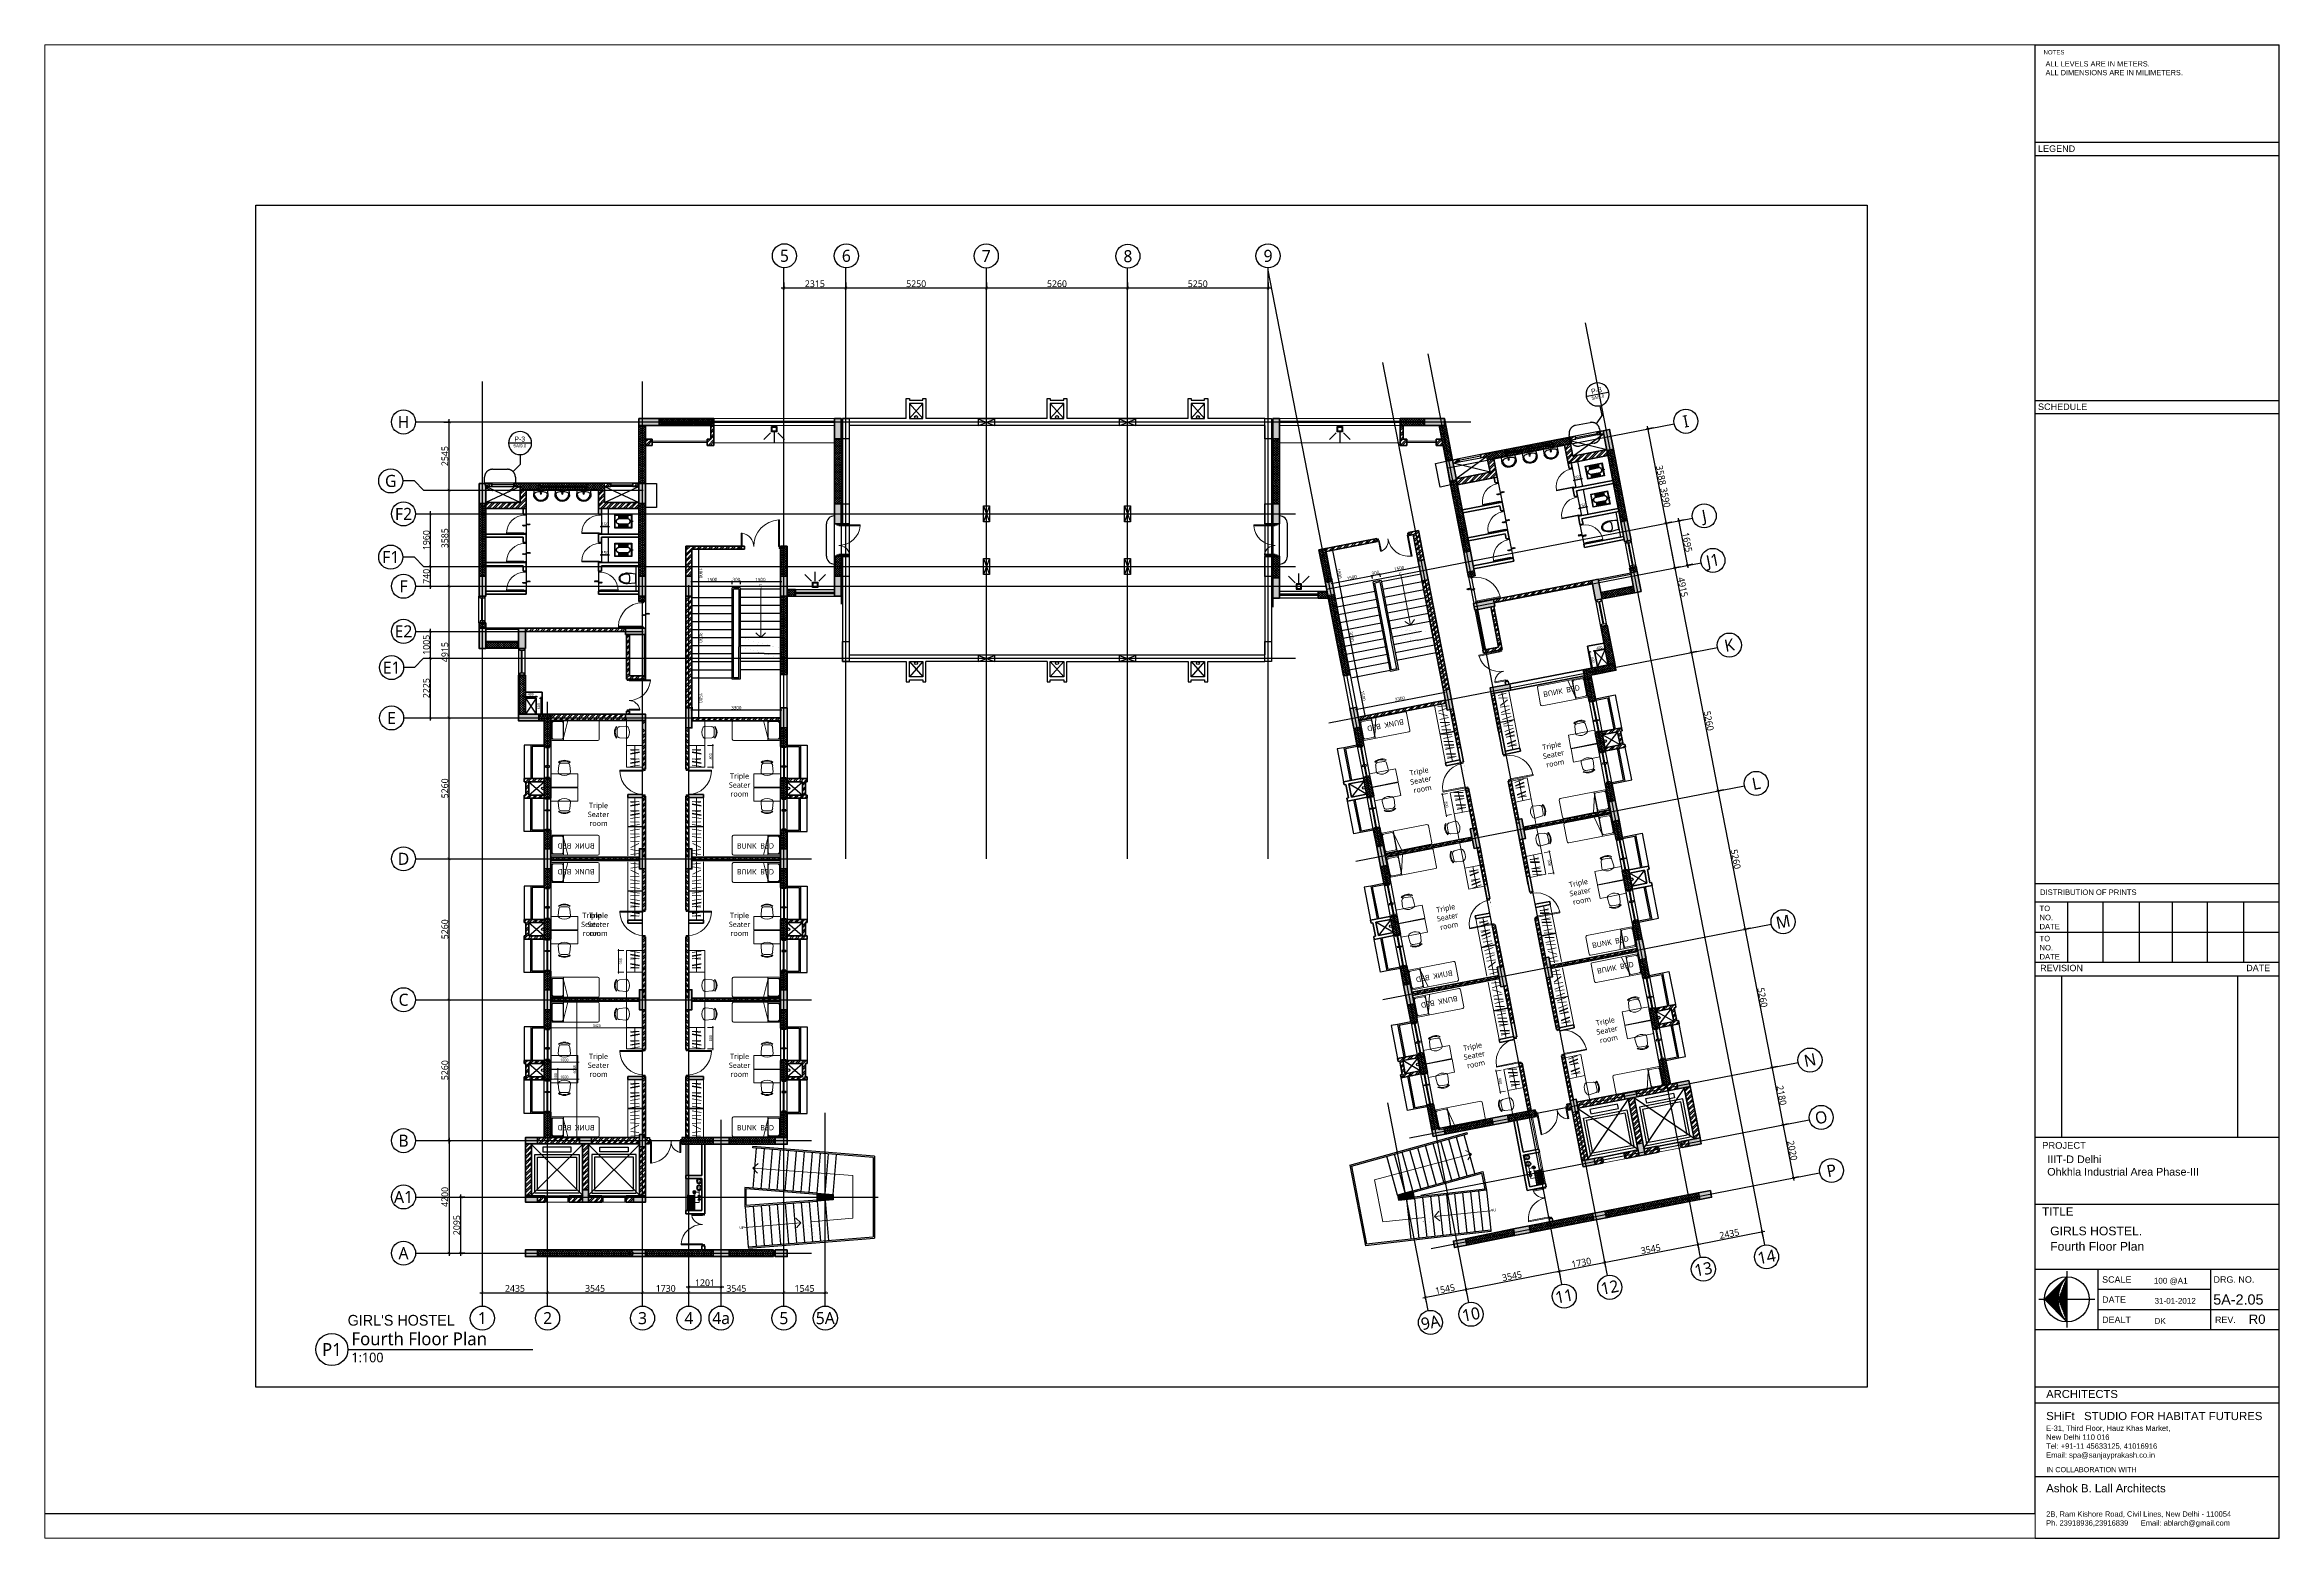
# Paper-space layout '5A - 2.06' of a CAD drawing. Header units: millimetres. Extents: x 0 to 834, y 0 to 557.
# The model-space entities are those that its viewports show. They can reach past a viewport. Long polylines and large blocks are cut down to what shows.
import ezdxf
from ezdxf.enums import TextEntityAlignment as Align

# ---------------------------------------------------------------- set-up
doc = ezdxf.new("R2010")
doc.units = ezdxf.units.MM
doc.header["$MEASUREMENT"] = 0
for name, pattern in [('ACAD_ISO03W100', [30, 12, -18]), ('ACAD_ISO05W100', [36, 24, -3, 0, -3, 0, -3, 0, -3]), ('CENTER2', [28.575, 19.05, -3.175, 3.175, -3.175]), ('DASHED', [0.75, 0.5, -0.25]), ('DASHED2', [0.375, 0.25, -0.125]), ('HIDDEN', [0.375, 0.25, -0.125]), ('HIDDEN2', [4.7625, 3.175, -1.5875])]:
    doc.linetypes.add(name, pattern=pattern)
for name, color, linetype, lineweight in [('A- Dimensions', 8, 'Continuous', 25), ('A-Detail Lines', 8, 'Continuous', 25), ('A-Door', 4, 'Continuous', 9), ('A-Wall Ele', 3, 'Continuous', 20), ('A-Wall Sec', 1, 'Continuous', 30), ('A-WIN', 5, 'Continuous', 25), ('Ann_TitleBlock 2', 5, 'Continuous', 25), ('Anno_Tittleblock', 5, 'Continuous', 13), ('column hatch', 12, 'Continuous', 5), ('S-Concrete', 40, 'Continuous', 30), ('STAIR', 3, 'Continuous', 9), ('text', 7, 'Continuous', 9), ('Wall HATCH', 8, 'Continuous', 15)]:
    doc.layers.add(name, color=color, linetype=linetype, lineweight=lineweight)
for name, color, linetype in [('A-Anno-Dims', 7, 'Continuous'), ('A-Anno-Grid Lines', 154, 'Continuous'), ('A-Anno-Misc Tags', 6, 'Continuous'), ('A-Detail Lines 10', 8, 'Continuous'), ('A-Elevation', 4, 'Continuous'), ('A-Sanitory', 181, 'Continuous'), ('A-Steps', 3, 'Continuous'), ('A-Wall Patt', 8, 'Continuous'), ('A-Window', 4, 'Continuous'), ('Anno_Labels', 7, 'Continuous'), ('elel', 6, 'Continuous'), ('L-ELEV', 6, 'Continuous'), ('S-Conc Patt', 9, 'Continuous')]:
    doc.layers.add(name, color=color, linetype=linetype)
doc.layers.add('I-Furniture', color=7, linetype='Continuous', lineweight=15, true_color=0xc76300)
doc.styles.add('ABLA_T Cg', font='GOTHIC.TTF')
doc.styles.add('IIITD @ 100', font='trebuc.ttf', dxfattribs={"height": 210})
doc.styles.get("Standard").update_dxf_attribs({"font": 'trebuc.ttf'})
doc.styles.add('TITLE', font='swissel.ttf', dxfattribs={"height": 4.3})
doc.dimstyles.new('IIITD_WD_L @ 100', dxfattribs={"dimscale": 100, "dimtxt": 2.5, "dimasz": 1, "dimexe": 0.5, "dimexo": 0.25, "dimgap": 0.3, "dimtad": 1, "dimdec": 0, "dimrnd": 1, "dimzin": 0, "dimdsep": 46, "dimtxsty": 'Standard', "dimblk": 'ARCHTICK', "dimcen": 0.2, "dimdle": 1, "dimclrd": 8, "dimclre": 8, "dimadec": 0, "dimazin": 0, "dimtfac": 1, "dimtdec": 0, "dimtofl": 0, "dimtmove": 0, "dimatfit": 0, "dimfxl": 2, "dimfxlon": 1, "dimtolj": 1, "dimtzin": 0, "dimlwd": -1, "dimlwe": -1, "dimarcsym": 0})
doc.dimstyles.new('IIITD_WD_L @ 50', dxfattribs={"dimscale": 50, "dimtxt": 2.5, "dimasz": 1, "dimexe": 0.5, "dimexo": 0.25, "dimgap": 0.3, "dimtad": 1, "dimdec": 0, "dimrnd": 1, "dimzin": 0, "dimdsep": 46, "dimtxsty": 'Standard', "dimblk": 'ARCHTICK', "dimcen": 0.2, "dimdle": 1, "dimclrd": 8, "dimclre": 9, "dimadec": 0, "dimazin": 0, "dimtfac": 1, "dimtdec": 0, "dimtofl": 0, "dimtmove": 0, "dimatfit": 0, "dimfxl": 2, "dimfxlon": 1, "dimtolj": 1, "dimtzin": 0, "dimlwd": -1, "dimlwe": -1, "dimarcsym": 0})
doc.dimstyles.new('IIITD_WD_M @ 100', dxfattribs={"dimscale": 100, "dimtxt": 1, "dimasz": 0.25, "dimexe": 0.25, "dimexo": 0.25, "dimgap": 0.3, "dimtad": 1, "dimdec": 0, "dimrnd": 2.5, "dimzin": 0, "dimdsep": 46, "dimtxsty": 'Standard', "dimblk": 'ARCHTICK', "dimcen": 0.2, "dimdle": 0.5, "dimclrd": 8, "dimclre": 254, "dimadec": 0, "dimazin": 0, "dimtfac": 1, "dimtdec": 0, "dimtofl": 0, "dimtmove": 0, "dimatfit": 0, "dimfxl": 100, "dimtolj": 1, "dimtzin": 0, "dimlwd": -1, "dimlwe": -1, "dimarcsym": 0})
pattern_1 = [(45, (0, -68461.446), (-44.194174, 44.194174), []), (135, (0, -68461.446), (-44.194174, -44.194174), [])]
pattern_2 = [(45, (0, -208066.38), (-44.194174, 44.194174), []), (135, (0, -208066.38), (-44.194174, -44.194174), [])]
pattern_3 = [(45, (0, -208066.38), (-106.06602, 106.06602), []), (45, (70.71, -208066.38), (-106.06602, 106.06602), [])]
pattern_4 = [(45, (-807589.64, -52112.62), (-106.066017, 106.066017), []), (45, (-807518.93, -52112.62), (-106.066017, 106.066017), [])]
pattern_5 = [(45, (-2e-08, -208066.38), (-44.194174, 44.194174), []), (135, (-2e-08, -208066.38), (-44.194174, -44.194174), [])]
pattern_6 = [(45, (-807589.64, -52112.62), (-106.066017, 106.066017), []), (45, (-807518.93, -52112.62), (-106.066017, 106.066017), [])]
pattern_7 = [(45, (1e-10, -279342.61), (-44.194174, 44.194174), []), (135, (1e-10, -279342.61), (-44.194174, -44.194174), [])]
pattern_8 = [(45, (0, -68461.45), (-106.06602, 106.06602), []), (45, (70.71, -68461.45), (-106.06602, 106.06602), [])]
pattern_9 = [(45, (-1996.36, -58191.04), (-106.06602, 106.06602), []), (45, (-1925.65, -58191.04), (-106.06602, 106.06602), [])]

psp = doc.layouts.new('5A - 2.06')

msp = doc.modelspace()

# ---------------------------------------------------------------- texts
at = {"layer": 'A-Wall Sec', "lineweight": 35, "insert": (-301391.1, -188863.3), "char_height": 400, "width": 3807.256, "attachment_point": 5, "style": 'IIITD @ 100'}
msp.add_mtext("{\\fCentury Gothic|b0|i0|c0|p34;GIRL'S HOSTEL}", dxfattribs=at)
at = {"layer": 'text', "lineweight": 35, "char_height": 200, "width": 1506.419, "attachment_point": 5, "rotation": 11}
for insert in [(-258378.7, -167740.7), (-263330.5, -168700), (-257382.1, -172867.3), (-262337.8, -173807), (-256378.5, -178030.7), (-261334.1, -178970.4)]:
    msp.add_mtext('Triple Seater room', dxfattribs=dict(at, insert=insert))
at = {"layer": 'text', "lineweight": 35, "char_height": 200, "width": 1506.419, "attachment_point": 5}
for insert in [(-288759.7, -168881.4), (-294024.7, -169979.5), (-294273.2, -174083.9), (-294024.7, -174083.9), (-288759.7, -174083.9), (-288759.7, -174083.9), (-294024.7, -179343.9), (-294024.7, -179343.9), (-288759, -179343.9)]:
    msp.add_mtext('Triple Seater room', dxfattribs=dict(at, insert=insert))

# ---------------------------------------------------------------- blocks, each defined once
blk = doc.blocks.new('IIITD WD A1- L Format')
at = {"layer": 'A-Wall Patt'}
h = blk.add_hatch(dxfattribs=at)
h.set_pattern_fill('ANSI37', color=256, scale=3.12893, style=0)
h.set_pattern_definition([(45, (778.53346, 85.467), (-0.276561, 0.276561), []), (135, (778.53346, 85.467), (-0.276561, -0.276561), [])])
edge = h.paths.add_edge_path()
edge.add_ellipse((797.15, 85.47), major_axis=(13.19, 0), ratio=0.999632, start_angle=138.45414, end_angle=180, ccw=False)
edge.add_line((787.28, 94.21), (778.53, 85.47))
edge.add_line((778.53, 85.47), (787.28, 76.72))
edge.add_ellipse((797.15, 85.47), major_axis=(13.19, 0), ratio=0.999632, start_angle=180, end_angle=221.54586, ccw=False)
for p, q in [((775, 573.91), (870, 573.91)), ((870, -7.57), (870, 573.91)), ((775, 535.91), (870, 535.91)), ((775, 530.75), (870, 530.75)), ((775, 435.42), (870, 435.42)), ((870, 430.26), (775, 430.26)), ((775, 247.33), (870, 247.33)), ((775, 240.19), (870, 240.19)), ((787.59, 240.19), (787.59, 216.69)), ((801.33, 240.19), (801.33, 216.69)), ((815.48, 240.19), (815.48, 216.69)), ((828.23, 240.19), (828.23, 216.69)), ((841.98, 240.19), (841.98, 216.69)), ((856.12, 240.19), (856.12, 216.69)), ((775, 228.44), (870, 228.44)), ((775, 216.69), (870, 216.69)), ((775, 216.69), (840.13, 216.69)), ((775, 211.47), (870, 211.47)), ((785.25, 211.47), (785.25, 148.57)), ((853.73, 211.47), (853.73, 148.57)), ((775, 148.57), (870, 148.57)), ((775, 122.55), (870, 122.55)), ((775, 97.24), (870, 97.24)), ((775, 97.24), (870, 97.24)), ((787.28, 96.4), (787.28, 74.53)), ((799.51, 73.74), (799.51, 97.24)), ((843.37, 73.74), (843.37, 97.24)), ((787.28, 94.21), (778.53, 85.47)), ((799.51, 89.41), (843.37, 89.41)), ((776.34, 85.47), (778.53, 85.47)), ((778.53, 85.47), (787.28, 76.72)), ((783.96, 85.47), (798.22, 85.47)), ((799.51, 81.57), (843.37, 81.57)), ((843.37, 81.57), (870, 81.57)), ((775, 73.74), (846.02, 73.74)), ((775, 73.74), (870, 73.74)), ((775, 51.39), (870, 51.39)), ((775, 45.13), (870, 45.13)), ((775, 16.54), (870, 16.54)), ((775, -7.57), (870, -7.57))]:
    blk.add_line(p, q)
at = {"extrusion": (0, 0, -1)}
for centre, major_axis, start_param, end_param in [((787.28, 85.47), (8.75, 0), -1.570796, 4.712389), ((797.15, 85.47), (13.19, 0), 2.416481, 3.866705)]:
    blk.add_ellipse(centre, major_axis=major_axis, ratio=0.999632, start_param=start_param, end_param=end_param, dxfattribs=at)
at = {"layer": 'Anno_Tittleblock', "color": 5}
blk.add_lwpolyline([(0, -7.57), (775, -7.57), (775, 573.91), (0, 573.91)], close=True, dxfattribs=at)
at = {"style": 'TITLE'}
for s, height, p in [('PROJECT', 2.611, (777.68, 144.09)), ('TITLE', 3.207, (777.68, 118.06))]:
    blk.add_text(s, height=height, dxfattribs=at).set_placement(p)
at = {"attachment_point": 1}
for s, insert, char_height in [('{\\fSwis721 LtEx BT|b0|i0|c0|p34;NOTES}', (778.23, 571.81), 1.6859), ('{\\fSwis721 LtEx BT|b0|i0|c0|p34;LEGEND}', (776.07, 534.7), 2.5175), ('{\\fSwis721 LtEx BT|b0|i0|c0|p34;SCHEDULE }', (776.07, 434.22), 2.5175), ('{\\fSwis721 LtEx BT|b0|i0|c0|p34;DISTRIBUTION OF PRINTS}', (776.85, 245.02), 2.1241), ('{\\fSwis721 LtEx BT|b0|i0|c0|p34;TO\\PNO.\\PDATE}', (776.65, 238.73), 2.1241), ('{\\fSwis721 LtEx BT|b0|i0|c0|p34;TO\\PNO.\\PDATE}', (776.65, 226.98), 2.1241), ('{\\fSwis721 LtEx BT|b0|i0|c0|p34;REVISION}', (776.9, 215.71), 2.4923), ('{\\fSwis721 LtEx BT|b0|i0|c0|p34;DATE}', (857.14, 215.71), 2.4923), ('{\\fSwis721 LtEx BT|b0|i0|c0|p34;SCALE}', (801.02, 94.43), 2.4923), ('{\\fSwis721 LtEx BT|b0|i0|c0|p34;DRG. NO.}', (844.38, 94.43), 2.5), ('{\\fSwis721 LtEx BT|b0|i0|c0|p34;DATE}', (801.02, 86.6), 2.4923), ('{\\fSwis721 LtEx BT|b0|i0|c0|p34;DEALT}', (801.02, 78.77), 2.4923), ('{\\fSwis721 LtEx BT|b0|i0|c0|p34;REV.}', (844.95, 78.77), 2.4923), ('{\\fSwis721 LtEx BT|b0|i0|c0|p34;\\H1.5645x;ARCHITECTS\\H0.6392x;\\P\\H0.99998x;\\P\\H1.586x;SHiFt   STUDIO FOR HABITAT FUTURES\\P\\H0.65838x;E-31, Third Floor, Hauz Khas Market, \\PNew Delhi 110 016\\PTel: +91-11 45633125, 41016916\\PEmail: spa@sanjayprakash.co.in}', (779.24, 50.18), 2), ('{\\fSwis721 LtEx BT|b0|i0|c0|p34;IN COLLABORATION WITH\\P\\P\\H1.586x;Ashok B. Lall Architects\\P\\P\\H0.6584x;2B, Ram Kishore Road, Civil Lines, New Delhi - 110054\\PPh. 23918936,23916839      Email: ablarch@gmail.com}', (779.24, 20.18), 2)]:
    blk.add_mtext(s, dxfattribs=dict(at, insert=insert, char_height=char_height))
at = {"insert": (779, 567.48), "char_height": 2.05, "width": 64.2608, "attachment_point": 1, "style": 'TITLE'}
blk.add_mtext('{\\fSwis721 Ex BT|b0|i0|c0|p34;ALL LEVELS ARE IN METERS.\\PALL DIMENSIONS ARE IN MILIMETERS.}', dxfattribs=at)
at = {"style": 'TITLE'}
for tag, p, height in [('PROJECT NAME 1', (779.17, 137.4), 2.98), ('PROJECT NAME 2', (779.17, 132.23), 2.98), ('PROJECT_NAME_3', (779.17, 127.37), 2.98), ('1:100@A1', (818.06, 91.92), 2.25), ('A-2.03', (844.81, 84.28), 4), ('03.05.11', (821.96, 84.64), 2.25), ('AC', (827.5, 76.14), 2.25), ('A', (858.85, 75.94), 3.66)]:
    blk.add_attdef(tag, p, '', height=height, dxfattribs=at)
for p in [(780.3, 113.01), (780.3, 106.37)]:
    blk.add_attdef('FIRST FLOOR PLAN', text='', height=3.39, dxfattribs=at).set_placement(p, align=Align.TOP_LEFT)
blk = doc.blocks.new('View Tag')
blk.add_line((3, 0), (37.49, 0))
blk.add_circle((0, 0), 3)
at = {"layer": 'Anno_Labels'}
blk.add_attdef('VIEW_TYPE', text='', height=2.4, dxfattribs=at).set_placement((0, 0), align=Align.MIDDLE_CENTER)
for tag, height, p in [('VIEW_NAME', 2.4, (3.64, 2)), ('VIEW_SCALE', 1.8, (3.64, -1.48))]:
    blk.add_attdef(tag, text='', height=height, dxfattribs=at).set_placement(p, align=Align.MIDDLE_LEFT)
blk = doc.blocks.new('Door 1200')
at = {"layer": 'A-Door', "color": 5, "lineweight": 18}
for p, q in [((524084, 16182), (524084, 16132)), ((524084, 16182), (524159, 16182)), ((524084, 16132), (524124, 16132)), ((524124, 16147), (524124, 16132)), ((524159, 16147), (524124, 16147)), ((524159, 16182), (524159, 16147)), ((524159, 16147), (524557, 16147)), ((524159, 16112), (524159, 16147)), ((524159, 16112), (524557, 16112)), ((524557, 16147), (524557, 16112)), ((524084, 15032), (524124, 15032)), ((524084, 14982), (524084, 15032)), ((524124, 15017), (524124, 15032)), ((524159, 15017), (524124, 15017)), ((524159, 15052), (524159, 15017)), ((524159, 15052), (524958, 15052)), ((524159, 14982), (524159, 15017)), ((524159, 15017), (524958, 15017)), ((524958, 15017), (524958, 15052)), ((524084, 14982), (524159, 14982))]:
    blk.add_line(p, q, dxfattribs=at)
at = {"layer": 'A-Door', "lineweight": 18}
for centre, radius, start, end in [((524155, 16193), 411, 270.56949, 348.69202), ((524157, 14978), 804, 5.3148, 89.87153)]:
    blk.add_arc(centre, radius, start, end, dxfattribs=at)
blk = doc.blocks.new('Lift Door')
at = {"layer": 'A-Door'}
for p, q in [((-15860, -5817), (-15860, -6617)), ((-15655, -6617), (-15655, -5817)), ((-15630, -6617), (-15630, -5817))]:
    blk.add_line(p, q, dxfattribs=at)
for points in [[(-15860, -5767), (-15860, -5817), (-15630, -5817), (-15630, -5767)], [(-15860, -6667), (-15860, -6617), (-15630, -6617), (-15630, -6667)]]:
    blk.add_lwpolyline(points, dxfattribs=at)
blk = doc.blocks.new('Lift Room')
at = {"layer": 'A-Detail Lines'}
for p, q in [((-15630, 122925), (-13680, 124875)), ((-15630, 124875), (-13680, 122925))]:
    blk.add_line(p, q, dxfattribs=at)
blk.add_lwpolyline([(-15430, 124625), (-14180, 124625), (-14180, 123175), (-15430, 123175)], close=True, dxfattribs=at)
at = {"layer": 'A-Elevation'}
for points in [[(-15530, 124725), (-14080, 124725), (-14080, 123075), (-15530, 123075)], [(-13805, 124425), (-13980, 124425), (-13980, 123375), (-13805, 123375)]]:
    blk.add_lwpolyline(points, close=True, dxfattribs=at)
blk = doc.blocks.new('W 1200')
at = {"layer": 'A-Window', "linetype": 'HIDDEN', "ltscale": 100}
for p, q in [((552588, 7900), (552588, 9150)), ((552838, 7900), (552588, 7900))]:
    blk.add_line(p, q, dxfattribs=at)
at = {"layer": 'A-Window', "color": 2, "lineweight": 40}
for p, q in [((553463, 8720), (553463, 9110)), ((553463, 7990), (553463, 8680))]:
    blk.add_line(p, q, dxfattribs=at)
at = {"layer": 'A-Window', "color": 5}
for points in [[(553338, 7900), (552838, 7900), (552838, 9150)], [(553338, 7950), (552888, 7950), (552888, 9150)]]:
    blk.add_lwpolyline(points, dxfattribs=at)
at = {"layer": 'A-Window'}
for points in [[(553338, 7950), (553338, 9150)], [(553388, 8680), (553388, 8720), (553538, 8720), (553538, 8680), (553388, 8680)], [(553588, 7950), (553588, 9150)]]:
    blk.add_lwpolyline(points, dxfattribs=at)
for points in [[(553388, 9150), (553538, 9150), (553538, 9110), (553388, 9110)], [(553388, 7990), (553538, 7990), (553538, 7950), (553388, 7950)]]:
    blk.add_lwpolyline(points, close=True, dxfattribs=at)
blk = doc.blocks.new('Win 1250')
at = {"layer": 'A-Window', "color": 2, "lineweight": 40}
blk.add_line((510549, 21610), (511399, 21610), dxfattribs=at)
at = {"layer": 'A-Window'}
for points in [[(510474, 21725), (511474, 21725)], [(510474, 21535), (510549, 21535), (510549, 21685), (510474, 21685)], [(510474, 21495), (511474, 21495)], [(511474, 21535), (511399, 21535), (511399, 21685), (511474, 21685)]]:
    blk.add_lwpolyline(points, dxfattribs=at)
blk = doc.blocks.new('_ArchTick')
at = {"color": 0, "linetype": 'ByBlock', "const_width": 0.15}
blk.add_lwpolyline([(-0.5, -0.5), (0.5, 0.5)], dxfattribs=at)
blk = doc.blocks.new('*D112')
at = {"layer": 'A-Anno-Dims', "transparency": 16777216}
for p, q in [((1236932, -32955), (1236907, -32955)), ((1236932, -36305), (1236932, -32905)), ((1236832, -36255), (1236957, -36255))]:
    blk.add_line(p, q, dxfattribs=at)
at = {"layer": 'A-Anno-Dims', "transparency": 16777216, "xscale": 50, "yscale": 50, "zscale": 50}
for p, rotation in [((1236932, -32955), 90), ((1236932, -36255), 270)]:
    blk.add_blockref('_ArchTick', p, dxfattribs=dict(at, rotation=rotation))
at = {"layer": 'A-Anno-Dims', "color": 0, "transparency": 16777216, "insert": (1236853, -34605), "char_height": 125, "attachment_point": 5, "rotation": 90}
blk.add_mtext('\\A1;3300', dxfattribs=at)
blk = doc.blocks.new('*D113')
at = {"layer": 'A-Anno-Dims', "transparency": 16777216}
for p, q in [((1230882, -36017), (1232782, -36017)), ((1230932, -36117), (1230932, -35992)), ((1232732, -36117), (1232732, -35992))]:
    blk.add_line(p, q, dxfattribs=at)
at = {"layer": 'A-Anno-Dims', "transparency": 16777216, "xscale": 50, "yscale": 50, "zscale": 50, "rotation": 180}
blk.add_blockref('_ArchTick', (1230932, -36017), dxfattribs=at)
at = {"layer": 'A-Anno-Dims', "transparency": 16777216, "xscale": 50, "yscale": 50, "zscale": 50}
blk.add_blockref('_ArchTick', (1232732, -36017), dxfattribs=at)
at = {"layer": 'A-Anno-Dims', "color": 0, "transparency": 16777216, "insert": (1231832, -35938), "char_height": 125, "attachment_point": 5}
blk.add_mtext('\\A1;1800', dxfattribs=at)
blk = doc.blocks.new('*D118')
at = {"layer": 'A-Anno-Dims', "transparency": 16777216}
for p, q in [((1232682, -36017), (1235782, -36017)), ((1232732, -36117), (1232732, -35992)), ((1235732, -36117), (1235732, -35992))]:
    blk.add_line(p, q, dxfattribs=at)
at = {"layer": 'A-Anno-Dims', "transparency": 16777216, "xscale": 50, "yscale": 50, "zscale": 50, "rotation": 180}
blk.add_blockref('_ArchTick', (1232732, -36017), dxfattribs=at)
at = {"layer": 'A-Anno-Dims', "transparency": 16777216, "xscale": 50, "yscale": 50, "zscale": 50}
blk.add_blockref('_ArchTick', (1235732, -36017), dxfattribs=at)
at = {"layer": 'A-Anno-Dims', "color": 0, "transparency": 16777216, "insert": (1234232, -35938), "char_height": 125, "attachment_point": 5}
blk.add_mtext('\\A1;3000', dxfattribs=at)
blk = doc.blocks.new('*D114')
at = {"layer": 'A-Anno-Dims', "transparency": 16777216}
for p, q in [((1235682, -36017), (1237282, -36017)), ((1235732, -36117), (1235732, -35992)), ((1237232, -36117), (1237232, -35992))]:
    blk.add_line(p, q, dxfattribs=at)
at = {"layer": 'A-Anno-Dims', "transparency": 16777216, "xscale": 50, "yscale": 50, "zscale": 50, "rotation": 180}
blk.add_blockref('_ArchTick', (1235732, -36017), dxfattribs=at)
at = {"layer": 'A-Anno-Dims', "transparency": 16777216, "xscale": 50, "yscale": 50, "zscale": 50}
blk.add_blockref('_ArchTick', (1237232, -36017), dxfattribs=at)
at = {"layer": 'A-Anno-Dims', "color": 0, "transparency": 16777216, "insert": (1236482, -35938), "char_height": 125, "attachment_point": 5}
blk.add_mtext('\\A1;1500', dxfattribs=at)
blk = doc.blocks.new('*D115')
at = {"layer": 'A-Anno-Dims', "transparency": 16777216}
for p, q in [((1232246, -34755), (1232121, -34755)), ((1232146, -36305), (1232146, -34705)), ((1232185, -36255), (1232121, -36255))]:
    blk.add_line(p, q, dxfattribs=at)
at = {"layer": 'A-Anno-Dims', "transparency": 16777216, "xscale": 50, "yscale": 50, "zscale": 50}
for p, rotation in [((1232146, -34755), 90), ((1232146, -36255), 270)]:
    blk.add_blockref('_ArchTick', p, dxfattribs=dict(at, rotation=rotation))
at = {"layer": 'A-Anno-Dims', "color": 0, "transparency": 16777216, "insert": (1232067, -35505), "char_height": 125, "attachment_point": 5, "rotation": 90}
blk.add_mtext('\\A1;1500', dxfattribs=at)
blk = doc.blocks.new('*D116')
at = {"layer": 'A-Anno-Dims', "transparency": 16777216}
for p, q in [((1232246, -34455), (1232121, -34455)), ((1232246, -34755), (1232121, -34755)), ((1232146, -34805), (1232146, -34405))]:
    blk.add_line(p, q, dxfattribs=at)
at = {"layer": 'A-Anno-Dims', "transparency": 16777216, "xscale": 50, "yscale": 50, "zscale": 50}
for p, rotation in [((1232146, -34455), 90), ((1232146, -34755), 270)]:
    blk.add_blockref('_ArchTick', p, dxfattribs=dict(at, rotation=rotation))
at = {"layer": 'A-Anno-Dims', "color": 0, "transparency": 16777216, "insert": (1232067, -34605), "char_height": 125, "attachment_point": 5, "rotation": 90}
blk.add_mtext('\\A1;300', dxfattribs=at)
blk = doc.blocks.new('*D117')
at = {"layer": 'A-Anno-Dims', "transparency": 16777216}
for p, q in [((1232246, -32955), (1232121, -32955)), ((1232146, -34505), (1232146, -32905)), ((1232246, -34455), (1232121, -34455))]:
    blk.add_line(p, q, dxfattribs=at)
at = {"layer": 'A-Anno-Dims', "transparency": 16777216, "xscale": 50, "yscale": 50, "zscale": 50}
for p, rotation in [((1232146, -32955), 90), ((1232146, -34455), 270)]:
    blk.add_blockref('_ArchTick', p, dxfattribs=dict(at, rotation=rotation))
at = {"layer": 'A-Anno-Dims', "color": 0, "transparency": 16777216, "insert": (1232067, -33705), "char_height": 125, "attachment_point": 5, "rotation": 90}
blk.add_mtext('\\A1;1500', dxfattribs=at)
blk = doc.blocks.new('f h')
at = {"layer": 'A-WIN'}
for p, q in [((1010874, -78570), (1010972, -78570)), ((1010874, -78570), (1010972, -78734)), ((1010972, -78570), (1010874, -78734)), ((1010874, -78734), (1010972, -78734)), ((1011088, -78536), (1011088, -79120)), ((1011088, -78575), (1011368, -78575)), ((1011088, -79081), (1011368, -79081)), ((1011368, -78536), (1011368, -79120))]:
    blk.add_line(p, q, dxfattribs=at)
at = {"layer": 'A-WIN', "ltscale": 50}
for centre, radius in [((1010924, -78269), 93.8), ((1010925, -78023), 93.8), ((1010924, -78269), 75), ((1010925, -78023), 75)]:
    blk.add_circle(centre, radius, dxfattribs=at)
at = {"layer": 'A-WIN'}
blk.add_circle((1011100, -78441), 56.6, dxfattribs=at)
at = {"layer": 'Wall HATCH'}
for p, q in [((1010923, -78570), (1010923, -78344)), ((1011140, -78401), (1011060, -78481)), ((1011140, -78481), (1011060, -78401)), ((1010923, -78441), (1011044, -78441)), ((1010923, -78828), (1010923, -78734)), ((1011088, -78828), (1010923, -78828)), ((1011123, -78575), (1011123, -79081)), ((1011158, -78575), (1011158, -79081)), ((1011193, -78575), (1011193, -79081)), ((1011228, -78575), (1011228, -79081)), ((1011263, -78575), (1011263, -79081)), ((1011298, -78575), (1011298, -79081)), ((1011333, -78575), (1011333, -79081))]:
    blk.add_line(p, q, dxfattribs=at)
at = {"layer": 'Wall HATCH', "ltscale": 50}
for centre in [(1010897, -78242), (1010899, -77997)]:
    blk.add_arc(centre, 37.5, 314.62668, 134.62668, dxfattribs=at)
at = {"layer": 'Wall HATCH'}
for centre in [(1010950, -78296), (1010952, -78050)]:
    blk.add_arc(centre, 37.5, 134.62668, 314.62668, dxfattribs=at)
blk = doc.blocks.new('s g h s l')
at = {"layer": 'S-Conc Patt'}
blk.add_hatch(color=256, dxfattribs=at).paths.add_polyline_path([(521138, -8797), (521138, -9087), (521738, -9040), (521738, -8844)])
at = {"layer": 'A-Elevation', "linetype": 'HIDDEN2', "ltscale": 40}
for p, q in [((523272, -7411), (518738, -7052)), ((518738, -7102), (518738, -7052)), ((523222, -7457), (518738, -7102)), ((523222, -7457), (523222, -10428)), ((523272, -7411), (523272, -10474)), ((521138, -8797), (518438, -8583)), ((521138, -8847), (518488, -8637)), ((520906, -10610), (523222, -10428)), ((520919, -10659), (523272, -10474))]:
    blk.add_line(p, q, dxfattribs=at)
at = {"layer": 'A-Elevation'}
for p, q in [((518438, -8583), (518438, -9300)), ((518438, -9300), (521138, -9087)), ((518488, -9245), (518488, -8637)), ((518488, -9245), (521138, -9037)), ((518566, -10794), (520906, -10610)), ((518566, -10794), (518570, -10844)), ((518570, -10844), (520919, -10659))]:
    blk.add_line(p, q, dxfattribs=at)
at = {"layer": 'A-Steps', "linetype": 'DASHED2', "ltscale": 500}
for p, q in [((518748, -8607), (518866, -7112)), ((519047, -8631), (519165, -7136)), ((519346, -8655), (519464, -7159)), ((519645, -8678), (519763, -7183)), ((519944, -8702), (520062, -7207)), ((520243, -8726), (520361, -7230)), ((520542, -8749), (520660, -7254)), ((520841, -8773), (520960, -7278)), ((521140, -8797), (521259, -7301)), ((521439, -8821), (521558, -7325)), ((521738, -8844), (521857, -7349)), ((520841, -9111), (520960, -10606)), ((521140, -9087), (521259, -10583)), ((521439, -9064), (521558, -10559))]:
    blk.add_line(p, q, dxfattribs=at)
at = {"layer": 'A-Steps'}
for p, q in [((520243, -9158), (520360, -10653)), ((520542, -9134), (520659, -10629)), ((518448, -9299), (518566, -10794)), ((518747, -9275), (518865, -10771)), ((519046, -9252), (519164, -10747)), ((519346, -9228), (519463, -10723)), ((519645, -9205), (519762, -10700)), ((519944, -9181), (520061, -10676))]:
    blk.add_line(p, q, dxfattribs=at)
at = {"layer": 'S-Concrete'}
blk.add_lwpolyline([(521138, -8797), (521738, -8844), (521738, -9040), (521138, -9087), (521138, -8797)], dxfattribs=at)
at = {"layer": 'STAIR', "color": 5, "const_width": 1}
for points in [[(520486, -9052), (520732, -9977), (520660, -10026), (520830, -9989), (520750, -10043), (520925, -10679)], [(520672, -9052), (520918, -9977), (520846, -10026), (521016, -9989), (520936, -10043), (521111, -10679)]]:
    blk.add_lwpolyline(points, dxfattribs=at)
at = {"layer": 'text'}
for p, q in [((518738, -7854), (518932, -7688)), ((518738, -7854), (518904, -8048)), ((518438, -10077), (520531, -9895)), ((520531, -9895), (520336, -9731)), ((520531, -9895), (520367, -10090))]:
    blk.add_line(p, q, dxfattribs=at)
at = {"layer": 'text', "linetype": 'DASHED2', "ltscale": 1000}
for p, q in [((518738, -7854), (522472, -8128)), ((522472, -8128), (522472, -9726)), ((520888, -9864), (522472, -9726))]:
    blk.add_line(p, q, dxfattribs=at)
at = {"layer": 'text', "insert": (518237, -10029), "char_height": 100, "width": 230.66, "attachment_point": 1}
blk.add_mtext('{\\fArial|b0|i0|c0|p34;UP}', dxfattribs=at)
blk = doc.blocks.new('column 2.04')
at = {"layer": 'S-Conc Patt'}
h = blk.add_hatch(color=256, dxfattribs=at)
h.paths.add_polyline_path([(-369013, -99408), (-368966, -99653), (-369417, -99741), (-369465, -99496)])
h.paths.add_polyline_path([(-394331, -99824), (-394331, -100074), (-394781, -100074), (-394781, -99824)])
h.paths.add_polyline_path([(-363666, -83102), (-363421, -83054), (-363278, -83790), (-363523, -83838)])
h.paths.add_polyline_path([(-362663, -88265), (-362417, -88217), (-362274, -88954), (-362520, -89001)])
h.paths.add_polyline_path([(-371321, -89948), (-371075, -89900), (-370932, -90637), (-371178, -90684)])
h.paths.add_polyline_path([(-372324, -84785), (-372079, -84737), (-371936, -85473), (-372181, -85521)])
h.paths.add_polyline_path([(-394581, -79594), (-394331, -79594), (-394331, -80344), (-394581, -80344)])
h.paths.add_polyline_path([(-394581, -84854), (-394331, -84854), (-394331, -85604), (-394581, -85604)])
h.paths.add_polyline_path([(-394581, -90114), (-394331, -90114), (-394331, -90864), (-394581, -90864)])
h.paths.add_polyline_path([(-403401, -90114), (-403151, -90114), (-403151, -90864), (-403401, -90864)])
h.paths.add_polyline_path([(-403401, -84854), (-403151, -84854), (-403151, -85604), (-403401, -85604)])
h.paths.add_polyline_path([(-376206, -74746), (-375956, -74746), (-375956, -75496), (-376206, -75496)])
h.paths.add_polyline_path([(-376206, -68798), (-375956, -68798), (-375956, -69548), (-376206, -69548)])
h.paths.add_polyline_path([(-376206, -71978), (-375956, -71978), (-375956, -72728), (-376206, -72728)])
h.paths.add_polyline_path([(-392316, -74679), (-392566, -74679), (-392566, -75429), (-392316, -75429)])
h.paths.add_polyline_path([(-392316, -69548), (-392566, -69548), (-392566, -68798), (-392316, -68798)])
h.paths.add_polyline_path([(-392316, -72728), (-392566, -72728), (-392566, -71978), (-392316, -71978)])
h.paths.add_polyline_path([(-404356, -76624), (-404106, -76624), (-404106, -77374), (-404356, -77374)])
h.paths.add_polyline_path([(-399116, -69048), (-399116, -68798), (-399866, -68798), (-399866, -69048)])
h.paths.add_polyline_path([(-399866, -71219), (-399616, -71219), (-399616, -71969), (-399866, -71969)])
h.paths.add_polyline_path([(-405836, -76624), (-405586, -76624), (-405586, -77374), (-405836, -77374)])
h.paths.add_polyline_path([(-405836, -74679), (-405586, -74679), (-405586, -75429), (-405836, -75429)])
h.paths.add_polyline_path([(-399866, -74679), (-399616, -74679), (-399616, -75429), (-399866, -75429)])
h.paths.add_polyline_path([(-394331, -74679), (-394581, -74679), (-394581, -75429), (-394331, -75429)])
h.paths.add_polyline_path([(-398116, -74679), (-397886, -74679), (-397886, -75429), (-398116, -75429)])
h.paths.add_polyline_path([(-363217, -72649), (-362972, -72601), (-362829, -73337), (-363074, -73385)])
h.paths.add_polyline_path([(-367968, -75554), (-367921, -75799), (-368659, -75943), (-368707, -75697)])
h.paths.add_polyline_path([(-365101, -94245), (-364876, -94201), (-364788, -94653), (-365014, -94697)])
h.paths.add_polyline_path([(-366635, -98929), (-366588, -99174), (-367177, -99289), (-367224, -99043)])
h.paths.add_polyline_path([(-399616, -76624), (-399616, -76854), (-400366, -76854), (-400366, -76624)])
h.paths.add_polyline_path([(-360255, -95641), (-360212, -95867), (-360658, -95954), (-360702, -95728)])
h.paths.add_polyline_path([(-364212, -96410), (-364168, -96636), (-364620, -96724), (-364664, -96498)])
h.paths.add_polyline_path([(-360672, -93501), (-360628, -93727), (-361080, -93815), (-361124, -93589)])
h.paths.add_polyline_path([(-362615, -95876), (-362389, -95832), (-362303, -96274), (-362529, -96317)])
h.paths.add_polyline_path([(-362650, -93886), (-362606, -94112), (-363058, -94200), (-363102, -93974)])
h.paths.add_polyline_path([(-399616, -97814), (-399616, -98044), (-400066, -98044), (-400066, -97814)])
h.paths.add_polyline_path([(-399616, -95979), (-399846, -95979), (-399846, -95519), (-399616, -95519)])
h.paths.add_polyline_path([(-403656, -97814), (-403656, -98044), (-404106, -98044), (-404106, -97814)])
h.paths.add_polyline_path([(-403656, -95634), (-403656, -95864), (-404106, -95864), (-404106, -95634)])
h.paths.add_polyline_path([(-401976, -97584), (-401746, -97584), (-401746, -98044), (-401976, -98044)])
h.paths.add_polyline_path([(-401631, -95634), (-401631, -95864), (-402091, -95864), (-402091, -95634)])
h.paths.add_polyline_path([(-367831, -89270), (-367605, -89226), (-367462, -89962), (-367688, -90006)])
h.paths.add_polyline_path([(-367136, -83776), (-366911, -83732), (-366768, -84469), (-366993, -84513)])
h.paths.add_polyline_path([(-368050, -79074), (-368094, -78848), (-367358, -78705), (-367314, -78931)])
h.paths.add_polyline_path([(-370776, -74118), (-370550, -74074), (-370407, -74811), (-370633, -74854)])
h.paths.add_polyline_path([(-398116, -79594), (-397886, -79594), (-397886, -80344), (-398116, -80344)])
h.paths.add_polyline_path([(-363685, -98355), (-363637, -98601), (-364227, -98715), (-364275, -98470)])
h.paths.add_polyline_path([(-399616, -99824), (-399616, -100074), (-400216, -100074), (-400216, -99824)])
h.paths.add_polyline_path([(-364299, -74841), (-364054, -74793), (-363911, -75529), (-364156, -75577)])
h.paths.add_polyline_path([(-396500, -95634), (-396500, -95884), (-397100, -95884), (-397100, -95634)])
h.paths.add_polyline_path([(-403606, -80084), (-403606, -79834), (-404356, -79834), (-404356, -80084)])
h.paths.add_polyline_path([(-359872, -97614), (-359824, -97860), (-360265, -97945), (-360313, -97700)])
h.paths.add_polyline_path([(-396501, -99824), (-396501, -100074), (-397101, -100074), (-397101, -99824)])
h.paths.add_polyline_path([(-403655, -99824), (-403655, -100074), (-404106, -100074), (-404106, -99824)])
h.paths.add_polyline_path([(-367439, -94796), (-367391, -95042), (-367980, -95156), (-368028, -94911)])
h.paths.add_polyline_path([(-368835, -84106), (-368609, -84063), (-368466, -84799), (-368692, -84843)])
h.paths.add_polyline_path([(-398116, -84854), (-397886, -84854), (-397886, -85604), (-398116, -85604)])
h.paths.add_polyline_path([(-398116, -90114), (-397886, -90114), (-397886, -90864), (-398116, -90864)])
h.paths.add_polyline_path([(-369076, -73788), (-368830, -73740), (-368687, -74476), (-368933, -74524)])
h.paths.add_polyline_path([(-374266, -74797), (-374020, -74749), (-373877, -75485), (-374123, -75533)])
h.paths.add_polyline_path([(-405836, -71219), (-405586, -71219), (-405586, -71969), (-405836, -71969)])
h.paths.add_polyline_path([(-362846, -74558), (-362601, -74510), (-362458, -75247), (-362703, -75294)])
h.paths.add_polyline_path([(-363878, -69249), (-363633, -69201), (-363490, -69937), (-363735, -69985)])
h.paths.add_polyline_path([(-369736, -70391), (-369491, -70344), (-369347, -71080), (-369593, -71128)])
h.paths.add_polyline_path([(-369820, -95259), (-369772, -95505), (-370224, -95592), (-370271, -95347)])
h.paths.add_polyline_path([(-366133, -88940), (-365907, -88896), (-365764, -89632), (-365990, -89676)])
h.paths.add_polyline_path([(-363442, -77944), (-363394, -78189), (-364130, -78332), (-364178, -78087)])
h.paths.add_polyline_path([(-369838, -78943), (-369613, -78899), (-369469, -79635), (-369695, -79679)])
h.paths.add_polyline_path([(-373328, -79621), (-373083, -79574), (-372940, -80310), (-373185, -80358)])
h.paths.add_polyline_path([(-400366, -80064), (-400366, -79834), (-399616, -79834), (-399616, -80064)])
h.paths.add_polyline_path([(-399846, -84854), (-399616, -84854), (-399616, -85604), (-399846, -85604)])
h.paths.add_polyline_path([(-394331, -95634), (-394331, -95884), (-394781, -95884), (-394781, -95634)])
h.paths.add_polyline_path([(-399846, -90114), (-399616, -90114), (-399616, -90864), (-399846, -90864)])
h.paths.add_polyline_path([(-370543, -69048), (-370543, -68798), (-369793, -68798), (-369793, -69048)])
at = {"layer": 'A-Detail Lines 10'}
for points in [[(-387191, -69048), (-386591, -68818)], [(-387191, -68818), (-386591, -69048)], [(-381931, -69048), (-381331, -68818)], [(-381931, -68818), (-381331, -69048)], [(-387006, -72053), (-386776, -72653)], [(-386776, -72053), (-387006, -72653)], [(-381746, -72053), (-381516, -72653)], [(-381516, -72053), (-381746, -72653)], [(-387006, -74013), (-386776, -74613)], [(-386776, -74013), (-387006, -74613)], [(-381746, -74013), (-381516, -74613)], [(-381516, -74013), (-381746, -74613)], [(-387191, -77868), (-386591, -77638)], [(-387191, -77638), (-386591, -77868)], [(-381931, -77868), (-381331, -77638)], [(-381931, -77638), (-381331, -77868)]]:
    blk.add_lwpolyline(points, dxfattribs=at)
at = {"layer": 'S-Concrete', "lineweight": 35}
for points in [[(-399116, -69048), (-399116, -68798), (-399866, -68798), (-399866, -69048), (-399116, -69048)], [(-392316, -69548), (-392566, -69548), (-392566, -68798), (-392316, -68798), (-392316, -69548)], [(-376206, -68798), (-375956, -68798), (-375956, -69548), (-376206, -69548), (-376206, -68798)], [(-370543, -69048), (-370543, -68798), (-369793, -68798), (-369793, -69048), (-370543, -69048)], [(-363878, -69249), (-363633, -69201), (-363490, -69937), (-363735, -69985), (-363878, -69249)], [(-369736, -70391), (-369491, -70344), (-369347, -71080), (-369593, -71128), (-369736, -70391)], [(-405836, -71219), (-405586, -71219), (-405586, -71969), (-405836, -71969), (-405836, -71219)], [(-399866, -71219), (-399616, -71219), (-399616, -71969), (-399866, -71969), (-399866, -71219)], [(-392316, -72728), (-392566, -72728), (-392566, -71978), (-392316, -71978), (-392316, -72728)], [(-376206, -71978), (-375956, -71978), (-375956, -72728), (-376206, -72728), (-376206, -71978)], [(-363217, -72649), (-362972, -72601), (-362829, -73337), (-363074, -73385), (-363217, -72649)], [(-370776, -74118), (-370550, -74074), (-370407, -74811), (-370633, -74854), (-370776, -74118)], [(-369076, -73788), (-368830, -73740), (-368687, -74476), (-368933, -74524), (-369076, -73788)], [(-405836, -74679), (-405586, -74679), (-405586, -75429), (-405836, -75429), (-405836, -74679)], [(-399866, -74679), (-399616, -74679), (-399616, -75429), (-399866, -75429), (-399866, -74679)], [(-398116, -74679), (-397886, -74679), (-397886, -75429), (-398116, -75429), (-398116, -74679)], [(-394331, -74679), (-394581, -74679), (-394581, -75429), (-394331, -75429), (-394331, -74679)], [(-392316, -74679), (-392566, -74679), (-392566, -75429), (-392316, -75429), (-392316, -74679)], [(-376206, -74746), (-375956, -74746), (-375956, -75496), (-376206, -75496), (-376206, -74746)], [(-374266, -74797), (-374020, -74749), (-373877, -75485), (-374123, -75533), (-374266, -74797)], [(-364299, -74841), (-364054, -74793), (-363911, -75529), (-364156, -75577), (-364299, -74841)], [(-362846, -74558), (-362601, -74510), (-362458, -75247), (-362703, -75294), (-362846, -74558)], [(-367968, -75554), (-367921, -75799), (-368659, -75943), (-368707, -75697), (-367968, -75554)], [(-405836, -76624), (-405586, -76624), (-405586, -77374), (-405836, -77374), (-405836, -76624)], [(-404356, -76624), (-404106, -76624), (-404106, -77374), (-404356, -77374), (-404356, -76624)], [(-399616, -76624), (-399616, -76854), (-400366, -76854), (-400366, -76624), (-399616, -76624)], [(-363442, -77944), (-363394, -78189), (-364130, -78332), (-364178, -78087), (-363442, -77944)], [(-369838, -78943), (-369613, -78899), (-369469, -79635), (-369695, -79679), (-369838, -78943)], [(-368050, -79074), (-368094, -78848), (-367358, -78705), (-367314, -78931), (-368050, -79074)], [(-400366, -80064), (-400366, -79834), (-399616, -79834), (-399616, -80064), (-400366, -80064)], [(-398116, -79594), (-397886, -79594), (-397886, -80344), (-398116, -80344), (-398116, -79594)], [(-373328, -79621), (-373083, -79574), (-372940, -80310), (-373185, -80358), (-373328, -79621)], [(-368835, -84106), (-368609, -84063), (-368466, -84799), (-368692, -84843), (-368835, -84106)], [(-367136, -83776), (-366911, -83732), (-366768, -84469), (-366993, -84513), (-367136, -83776)], [(-399846, -84854), (-399616, -84854), (-399616, -85604), (-399846, -85604), (-399846, -84854)], [(-398116, -84854), (-397886, -84854), (-397886, -85604), (-398116, -85604), (-398116, -84854)], [(-367831, -89270), (-367605, -89226), (-367462, -89962), (-367688, -90006), (-367831, -89270)], [(-366133, -88940), (-365907, -88896), (-365764, -89632), (-365990, -89676), (-366133, -88940)], [(-399846, -90114), (-399616, -90114), (-399616, -90864), (-399846, -90864), (-399846, -90114)], [(-398116, -90114), (-397886, -90114), (-397886, -90864), (-398116, -90864), (-398116, -90114)], [(-365101, -94245), (-364876, -94201), (-364788, -94653), (-365014, -94697), (-365101, -94245)], [(-362650, -93886), (-362606, -94112), (-363058, -94200), (-363102, -93974), (-362650, -93886)], [(-360672, -93501), (-360628, -93727), (-361080, -93815), (-361124, -93589), (-360672, -93501)], [(-403656, -95634), (-403656, -95864), (-404106, -95864), (-404106, -95634), (-403656, -95634)], [(-401631, -95634), (-401631, -95864), (-402091, -95864), (-402091, -95634), (-401631, -95634)], [(-399616, -95979), (-399846, -95979), (-399846, -95519), (-399616, -95519), (-399616, -95979)], [(-396500, -95634), (-396500, -95884), (-397100, -95884), (-397100, -95634), (-396500, -95634)], [(-394331, -95634), (-394331, -95884), (-394781, -95884), (-394781, -95634), (-394331, -95634)], [(-369820, -95259), (-369772, -95505), (-370224, -95592), (-370271, -95347), (-369820, -95259)], [(-362615, -95876), (-362389, -95832), (-362303, -96274), (-362529, -96317), (-362615, -95876)], [(-360255, -95641), (-360212, -95867), (-360658, -95954), (-360702, -95728), (-360255, -95641)], [(-364212, -96410), (-364168, -96636), (-364620, -96724), (-364664, -96498), (-364212, -96410)], [(-401976, -97584), (-401746, -97584), (-401746, -98044), (-401976, -98044), (-401976, -97584)], [(-403656, -97814), (-403656, -98044), (-404106, -98044), (-404106, -97814), (-403656, -97814)], [(-399616, -97814), (-399616, -98044), (-400066, -98044), (-400066, -97814), (-399616, -97814)], [(-363685, -98355), (-363637, -98601), (-364227, -98715), (-364275, -98470), (-363685, -98355)], [(-359872, -97614), (-359824, -97860), (-360265, -97945), (-360313, -97700), (-359872, -97614)], [(-403655, -99824), (-403655, -100074), (-404106, -100074), (-404106, -99824), (-403655, -99824)], [(-399616, -99824), (-399616, -100074), (-400216, -100074), (-400216, -99824), (-399616, -99824)], [(-396501, -99824), (-396501, -100074), (-397101, -100074), (-397101, -99824), (-396501, -99824)], [(-394331, -99824), (-394331, -100074), (-394781, -100074), (-394781, -99824), (-394331, -99824)], [(-369013, -99408), (-368966, -99653), (-369417, -99741), (-369465, -99496), (-369013, -99408)]]:
    blk.add_lwpolyline(points, dxfattribs=at)
at = {"layer": 'S-Concrete', "color": 3, "linetype": 'DASHED', "lineweight": -2, "ltscale": 300}
for points in [[(-392016, -69548), (-392266, -69548), (-392266, -68798), (-392016, -68798), (-392016, -69548)], [(-387191, -69048), (-387191, -68798), (-386591, -68798), (-386591, -69048), (-387191, -69048)], [(-381931, -69048), (-381931, -68798), (-381331, -68798), (-381331, -69048), (-381931, -69048)], [(-376506, -68798), (-376256, -68798), (-376256, -69548), (-376506, -69548), (-376506, -68798)], [(-392016, -72728), (-392266, -72728), (-392266, -71978), (-392016, -71978), (-392016, -72728)], [(-387006, -72053), (-386776, -72053), (-386776, -72653), (-387006, -72653), (-387006, -72053)], [(-381746, -72053), (-381516, -72053), (-381516, -72653), (-381746, -72653), (-381746, -72053)], [(-376506, -71978), (-376256, -71978), (-376256, -72728), (-376506, -72728), (-376506, -71978)], [(-392266, -73938), (-392016, -73938), (-392016, -74688), (-392266, -74688), (-392266, -73938)], [(-386776, -74613), (-387006, -74613), (-387006, -74013), (-386776, -74013), (-386776, -74613)], [(-381516, -74613), (-381746, -74613), (-381746, -74013), (-381516, -74013), (-381516, -74613)], [(-376506, -73938), (-376256, -73938), (-376256, -74688), (-376506, -74688), (-376506, -73938)], [(-392266, -77118), (-392016, -77118), (-392016, -77868), (-392266, -77868), (-392266, -77118)], [(-376256, -77868), (-376506, -77868), (-376506, -77118), (-376256, -77118), (-376256, -77868)], [(-387191, -77868), (-387191, -77618), (-386591, -77618), (-386591, -77868), (-387191, -77868)], [(-381931, -77868), (-381931, -77618), (-381331, -77618), (-381331, -77868), (-381931, -77868)]]:
    blk.add_lwpolyline(points, dxfattribs=at)
at = {"layer": 'S-Concrete', "lineweight": 35}
for points in [[(-403606, -80084), (-403606, -79834), (-404356, -79834), (-404356, -80084)], [(-394581, -79594), (-394331, -79594), (-394331, -80344), (-394581, -80344)], [(-363666, -83102), (-363421, -83054), (-363278, -83790), (-363523, -83838)], [(-403401, -84854), (-403151, -84854), (-403151, -85604), (-403401, -85604)], [(-394581, -84854), (-394331, -84854), (-394331, -85604), (-394581, -85604)], [(-372324, -84785), (-372079, -84737), (-371936, -85473), (-372181, -85521)], [(-362663, -88265), (-362417, -88217), (-362274, -88954), (-362520, -89001)], [(-371321, -89948), (-371075, -89900), (-370932, -90637), (-371178, -90684)], [(-403401, -90114), (-403151, -90114), (-403151, -90864), (-403401, -90864)], [(-394581, -90114), (-394331, -90114), (-394331, -90864), (-394581, -90864)], [(-367439, -94796), (-367391, -95042), (-367980, -95156), (-368028, -94911), (-367439, -94796)], [(-366635, -98929), (-366588, -99174), (-367177, -99289), (-367224, -99043), (-366635, -98929)]]:
    blk.add_lwpolyline(points, close=True, dxfattribs=at)
blk = doc.blocks.new('ABL_Door_S - 1000 x 2100-11-3 Second Floor Lvl')
at = {"layer": 'A-Door', "color": 5}
for p, q in [((-500, 38), (-450, 38)), ((-500, -38), (-500, 38)), ((-450, 38), (-450, -3)), ((450, 38), (450, -3)), ((500, 38), (450, 38)), ((500, -38), (500, 38)), ((-500, -38), (-465, -38)), ((-465, -3), (-450, -3)), ((-465, -38), (-465, -3)), ((-430, -38), (-465, -38)), ((465, -3), (450, -3)), ((465, -38), (465, -3)), ((500, -38), (465, -38))]:
    blk.add_line(p, q, dxfattribs=at)
at = {"layer": 'A-Door', "color": 5, "lineweight": 18}
for p, q in [((-465, -38), (-465, -903)), ((-430, -38), (-430, -903)), ((-430, -903), (-465, -903))]:
    blk.add_line(p, q, dxfattribs=at)
at = {"layer": 'A-Door'}
blk.add_arc((-450, -2), 900, 271.2981, 359.98939, dxfattribs=at)
blk = doc.blocks.new('Toil Hostel1')
at = {"layer": 'A-Sanitory', "ltscale": 0.5}
for p, q in [((115, 523), (0, 523)), ((115, -427), (0, -427))]:
    blk.add_line(p, q, dxfattribs=at)
blk.add_lwpolyline([(115, -427), (115, 523)], dxfattribs=at)
for points in [[(430, 243), (137, 213, 0.384412), (115, 188), (115, -92, 0.383904), (137, -117, 0.001434), (429, -147, 0.140641), (675, -77, 0.259738), (745, 48, 0.259738), (675, 173, 0.139471)], [(340, 113), (340, -17, 0.422961), (443, -117, 0.13189), (659, -52, 0.259738), (715, 48, 0.259738), (659, 148, 0.13189), (443, 213, 0.422961)]]:
    blk.add_lwpolyline(points, format="xyb", close=True, dxfattribs=at)
blk = doc.blocks.new('basin13_pl')
for points in [[(-412, -2, -0.32431), (-229, 275, -0.074195), (-226, 276), (0, 262), (0, -262), (-223, -275, -0.082611), (-232, -273, -0.313325), (-412, -2)], [(-382, 1, -0.373947), (-169, 245, -0.252869), (-89, 186, -0.078211), (-63, 1, -0.070813), (-89, -186, -0.2542), (-169, -244, -0.371653), (-382, 1)]]:
    blk.add_lwpolyline(points, format="xyb", close=True)
at = {"lineweight": -2}
blk.add_circle((-122, 1), 28.8, dxfattribs=at)
blk = doc.blocks.new('DROP')
at = {"layer": 'A-Detail Lines'}
h = blk.add_hatch(dxfattribs=at)
h.set_pattern_fill('ANSI31', color=256, scale=100, angle=-90, style=0)
h.set_pattern_definition([(45, (-30796.783, -8736.205), (8.838835, -8.838835), [])])
h.paths.add_polyline_path([(-46, 0), (-46, -147), (-75, -147), (-75, 0)])
h.paths.add_polyline_path([(0, 147), (0, 0), (-30, 0), (-30, 147)])
for p, q in [((-46, -147), (-46, 0)), ((0, 0), (0, 148))]:
    blk.add_line(p, q, dxfattribs=at)
blk = doc.blocks.new('Detal-Tag')
blk.add_line((-5.3, 0), (5.3, 0))
blk.add_circle((0, 0), 5.75)
at = {"layer": 'A-Anno-Misc Tags', "color": 7, "style": 'ABLA_T Cg'}
blk.add_attdef('DW_NAME', text='', height=2.5, dxfattribs=at).set_placement((0, 0), align=Align.BOTTOM_CENTER)
blk.add_attdef('SHEET_NO', text='', height=1.6, dxfattribs=at).set_placement((0.1, -0.5), align=Align.TOP_CENTER)
blk = doc.blocks.new('closet6')
for p, q in [((120, 88), (120, 185)), ((130, 88), (130, 185)), ((140, 88), (140, 185)), ((150, 88), (150, 185)), ((160, 87), (160, 185)), ((170, 87), (170, 185)), ((180, 87), (180, 185)), ((190, 87), (190, 185)), ((200, 86), (200, 185)), ((210, 86), (210, 185)), ((220, 86), (220, 185)), ((230, 86), (230, 185)), ((240, 85), (240, 185)), ((250, 85), (250, 185)), ((260, 85), (260, 185)), ((270, 85), (270, 185)), ((280, 84), (280, 185)), ((290, 84), (290, 185)), ((300, 84), (300, 185)), ((310, 84), (310, 185)), ((320, 83), (320, 185)), ((330, 83), (330, 185)), ((340, 83), (340, 185)), ((350, 83), (350, 185)), ((360, 83), (360, 185)), ((370, 82), (370, 185)), ((380, 82), (380, 185)), ((390, 82), (390, 185)), ((390, 185), (390, 82)), ((120, -185), (120, -88)), ((130, -185), (130, -88)), ((140, -185), (140, -87)), ((150, -185), (150, -87)), ((160, -185), (160, -87)), ((170, -185), (170, -87)), ((180, -185), (180, -86)), ((190, -185), (190, -86)), ((200, -185), (200, -86)), ((210, -185), (210, -86)), ((220, -185), (220, -85)), ((230, -185), (230, -85)), ((240, -185), (240, -85)), ((250, -185), (250, -84)), ((260, -185), (260, -84)), ((270, -185), (270, -84)), ((280, -185), (280, -84)), ((290, -185), (290, -83)), ((300, -185), (300, -83)), ((310, -185), (310, -83)), ((320, -185), (320, -82)), ((330, -185), (330, -82)), ((340, -185), (340, -82)), ((350, -185), (350, -82)), ((360, -185), (360, -81)), ((370, -185), (370, -81)), ((380, -185), (380, -81)), ((390, -80), (390, -185)), ((390, -185), (390, -80))]:
    blk.add_line(p, q)
blk.add_lwpolyline([(0, -15), (-20, -15), (-20, 15), (0, 15)])
for points in [[(0, 200), (510, 200), (510, -200), (0, -200)], [(15, 185), (495, 185), (495, -185), (15, -185)]]:
    blk.add_lwpolyline(points, close=True)
for points in [[(120, 88), (390, 82, -0.899983), (390, -80), (121, -88, -0.799392)], [(121, 83), (390, 77, -0.897689), (390, -75), (121, -83, -0.793494), (121, 83)]]:
    blk.add_lwpolyline(points, format="xyb", close=True)
blk = doc.blocks.new('*D280')
at = {"layer": 'L-ELEV', "color": 8, "transparency": 16777216}
blk.add_line((-293966, 119044), (-293616, 119044), dxfattribs=at)
at = {"layer": 'L-ELEV', "color": 9, "transparency": 16777216}
for p, q in [((-293916, 119044), (-293916, 119069)), ((-293666, 119044), (-293666, 119069))]:
    blk.add_line(p, q, dxfattribs=at)
at = {"layer": 'L-ELEV', "color": 8, "transparency": 16777216, "xscale": 50, "yscale": 50, "zscale": 50, "rotation": 180}
blk.add_blockref('_ArchTick', (-293916, 119044), dxfattribs=at)
at = {"layer": 'L-ELEV', "color": 8, "transparency": 16777216, "xscale": 50, "yscale": 50, "zscale": 50}
blk.add_blockref('_ArchTick', (-293666, 119044), dxfattribs=at)
at = {"layer": 'L-ELEV', "color": 0, "transparency": 16777216, "insert": (-293791, 119122), "char_height": 125, "attachment_point": 5}
blk.add_mtext('\\A1;250', dxfattribs=at)
blk = doc.blocks.new('*D281')
at = {"layer": 'L-ELEV', "color": 9, "transparency": 16777216}
for p, q in [((-293916, 120109), (-293916, 120134)), ((-293666, 120109), (-293666, 120134))]:
    blk.add_line(p, q, dxfattribs=at)
at = {"layer": 'L-ELEV', "color": 8, "transparency": 16777216}
blk.add_line((-293966, 120109), (-293616, 120109), dxfattribs=at)
at = {"layer": 'L-ELEV', "color": 8, "transparency": 16777216, "xscale": 50, "yscale": 50, "zscale": 50, "rotation": 180}
blk.add_blockref('_ArchTick', (-293916, 120109), dxfattribs=at)
at = {"layer": 'L-ELEV', "color": 8, "transparency": 16777216, "xscale": 50, "yscale": 50, "zscale": 50}
blk.add_blockref('_ArchTick', (-293666, 120109), dxfattribs=at)
at = {"layer": 'L-ELEV', "color": 0, "transparency": 16777216, "insert": (-293791, 120187), "char_height": 125, "attachment_point": 5}
blk.add_mtext('\\A1;250', dxfattribs=at)
blk = doc.blocks.new('*D301')
at = {"layer": 'L-ELEV', "color": 8, "transparency": 16777216}
blk.add_line((-257440, 120785), (-257096, 120852), dxfattribs=at)
at = {"layer": 'L-ELEV', "color": 9, "transparency": 16777216}
for p, q in [((-257391, 120795), (-257396, 120819)), ((-257145, 120842), (-257150, 120867))]:
    blk.add_line(p, q, dxfattribs=at)
at = {"layer": 'L-ELEV', "color": 8, "transparency": 16777216, "xscale": 50, "yscale": 50, "zscale": 50}
for p, rotation in [((-257391, 120795), 191.0360059874586), ((-257145, 120842), 11.03600598745863)]:
    blk.add_blockref('_ArchTick', p, dxfattribs=dict(at, rotation=rotation))
at = {"layer": 'L-ELEV', "color": 0, "transparency": 16777216, "insert": (-257283, 120896), "char_height": 125, "attachment_point": 5, "rotation": 11.03601}
blk.add_mtext('\\A1;250', dxfattribs=at)
blk = doc.blocks.new('*D302')
at = {"layer": 'L-ELEV', "color": 8, "transparency": 16777216}
blk.add_line((-257643, 121831), (-257299, 121898), dxfattribs=at)
at = {"layer": 'L-ELEV', "color": 9, "transparency": 16777216}
for p, q in [((-257594, 121841), (-257598, 121866)), ((-257348, 121889), (-257353, 121913))]:
    blk.add_line(p, q, dxfattribs=at)
at = {"layer": 'L-ELEV', "color": 8, "transparency": 16777216, "xscale": 50, "yscale": 50, "zscale": 50}
for p, rotation in [((-257594, 121841), 191.0360059874564), ((-257348, 121889), 11.03600598745645)]:
    blk.add_blockref('_ArchTick', p, dxfattribs=dict(at, rotation=rotation))
at = {"layer": 'L-ELEV', "color": 0, "transparency": 16777216, "insert": (-257486, 121942), "char_height": 125, "attachment_point": 5, "rotation": 11.03601}
blk.add_mtext('\\A1;250', dxfattribs=at)
blk = doc.blocks.new('Big Door Garbage')
at = {"layer": 'A-Door', "color": 5, "lineweight": 18}
for p, q in [((-12550, 128778), (-12500, 128778)), ((-12550, 128703), (-12550, 128778)), ((-12550, 128703), (-12515, 128703)), ((-12515, 128738), (-12500, 128738)), ((-12515, 128703), (-12515, 128738)), ((-12515, 128703), (-12515, 127703)), ((-12480, 128703), (-12515, 128703)), ((-12500, 128778), (-12500, 128738)), ((-12480, 128703), (-12480, 127703)), ((-11120, 128703), (-11085, 128703)), ((-11120, 128703), (-11120, 128204)), ((-11100, 128778), (-11100, 128738)), ((-11050, 128778), (-11100, 128778)), ((-11085, 128738), (-11100, 128738)), ((-11085, 128703), (-11085, 128738)), ((-11050, 128703), (-11085, 128703)), ((-11085, 128703), (-11085, 128204)), ((-11050, 128703), (-11050, 128778)), ((-12515, 127703), (-12480, 127703)), ((-11085, 128204), (-11120, 128204))]:
    blk.add_line(p, q, dxfattribs=at)
at = {"layer": 'A-Door', "lineweight": 18}
for centre, radius, start, end in [((-12553, 128704), 1003, 274.19987, 359.91946), ((-11042, 128706), 508, 180.34955, 261.18067)]:
    blk.add_arc(centre, radius, start, end, dxfattribs=at)
blk = doc.blocks.new('Grid Head')
blk.add_circle((0, 0), 3)
at = {"layer": 'Anno_Labels'}
blk.add_attdef('GRID_NAME', text='', height=3, dxfattribs=at).set_placement((0, 0), align=Align.MIDDLE_CENTER)
blk = doc.blocks.new('*D1097')
at = {"layer": 'A-Anno-Dims', "color": 8, "transparency": 16777216}
for p, q in [((507968, -1573), (507918, -1573)), ((507968, -6933), (507968, -1473)), ((507968, -6833), (508018, -6833))]:
    blk.add_line(p, q, dxfattribs=at)
at = {"layer": 'A-Anno-Dims', "color": 8, "transparency": 16777216, "xscale": 100, "yscale": 100, "zscale": 100}
for p, rotation in [((507968, -1573), 90), ((507968, -6833), 270)]:
    blk.add_blockref('_ArchTick', p, dxfattribs=dict(at, rotation=rotation))
at = {"layer": 'A-Anno-Dims', "color": 0, "transparency": 16777216, "insert": (507811, -4203), "char_height": 250, "attachment_point": 5, "rotation": 90}
blk.add_mtext('\\A1;5260', dxfattribs=at)
blk = doc.blocks.new('_Open90')
at = {"color": 0, "linetype": 'ByBlock', "lineweight": -2}
for p, q in [((0, 0), (-1, 0)), ((-0.5, 0.5), (0, 0)), ((0, 0), (-0.5, -0.5))]:
    blk.add_line(p, q, dxfattribs=at)
blk = doc.blocks.new('*D1115')
at = {"layer": 'A-Anno-Dims', "color": 8, "transparency": 16777216}
for p, q in [((507768, 3687), (508018, 3687)), ((507968, -1673), (507968, 3787)), ((507968, -1573), (507918, -1573))]:
    blk.add_line(p, q, dxfattribs=at)
at = {"layer": 'A-Anno-Dims', "color": 8, "transparency": 16777216, "xscale": 100, "yscale": 100, "zscale": 100}
for p, rotation in [((507968, 3687), 90), ((507968, -1573), 270)]:
    blk.add_blockref('_ArchTick', p, dxfattribs=dict(at, rotation=rotation))
at = {"layer": 'A-Anno-Dims', "color": 0, "transparency": 16777216, "insert": (507811, 1057), "char_height": 250, "attachment_point": 5, "rotation": 90}
blk.add_mtext('\\A1;5260', dxfattribs=at)
blk = doc.blocks.new('*D1098')
at = {"layer": 'A-Anno-Dims', "color": 8, "transparency": 16777216}
for p, q in [((507768, 8947), (508018, 8947)), ((507968, 3587), (507968, 9047)), ((507768, 3687), (508018, 3687))]:
    blk.add_line(p, q, dxfattribs=at)
at = {"layer": 'A-Anno-Dims', "color": 8, "transparency": 16777216, "xscale": 100, "yscale": 100, "zscale": 100}
for p, rotation in [((507968, 8947), 90), ((507968, 3687), 270)]:
    blk.add_blockref('_ArchTick', p, dxfattribs=dict(at, rotation=rotation))
at = {"layer": 'A-Anno-Dims', "color": 0, "transparency": 16777216, "insert": (507811, 6317), "char_height": 250, "attachment_point": 5, "rotation": 90}
blk.add_mtext('\\A1;5260', dxfattribs=at)
blk = doc.blocks.new('*D1099')
at = {"layer": 'A-Anno-Dims', "color": 8, "transparency": 16777216}
for p, q in [((507078, 11172), (507328, 11172)), ((507278, 8847), (507278, 11272)), ((507078, 8947), (507328, 8947))]:
    blk.add_line(p, q, dxfattribs=at)
at = {"layer": 'A-Anno-Dims', "color": 8, "transparency": 16777216, "xscale": 100, "yscale": 100, "zscale": 100}
for p, rotation in [((507278, 11172), 90), ((507278, 8947), 270)]:
    blk.add_blockref('_ArchTick', p, dxfattribs=dict(at, rotation=rotation))
at = {"layer": 'A-Anno-Dims', "color": 0, "transparency": 16777216, "insert": (507121, 10060), "char_height": 250, "attachment_point": 5, "rotation": 90}
blk.add_mtext('\\A1;2225', dxfattribs=at)
blk = doc.blocks.new('*D1116')
at = {"layer": 'A-Anno-Dims', "color": 8, "transparency": 16777216}
for p, q in [((507078, 12177), (507328, 12177)), ((507278, 11072), (507278, 12277)), ((507078, 11172), (507328, 11172))]:
    blk.add_line(p, q, dxfattribs=at)
at = {"layer": 'A-Anno-Dims', "color": 8, "transparency": 16777216, "xscale": 100, "yscale": 100, "zscale": 100}
for p, rotation in [((507278, 12177), 90), ((507278, 11172), 270)]:
    blk.add_blockref('_ArchTick', p, dxfattribs=dict(at, rotation=rotation))
at = {"layer": 'A-Anno-Dims', "color": 0, "transparency": 16777216, "insert": (507121, 11675), "char_height": 250, "attachment_point": 5, "rotation": 90}
blk.add_mtext('\\A1;1005', dxfattribs=at)
blk = doc.blocks.new('*D1100')
at = {"layer": 'A-Anno-Dims', "color": 8, "transparency": 16777216}
for p, q in [((507968, 17347), (507968, 20092)), ((507768, 19992), (508018, 19992)), ((507768, 17447), (508018, 17447))]:
    blk.add_line(p, q, dxfattribs=at)
at = {"layer": 'A-Anno-Dims', "color": 8, "transparency": 16777216, "xscale": 100, "yscale": 100, "zscale": 100}
for p, rotation in [((507968, 19992), 90), ((507968, 17447), 270)]:
    blk.add_blockref('_ArchTick', p, dxfattribs=dict(at, rotation=rotation))
at = {"layer": 'A-Anno-Dims', "color": 0, "transparency": 16777216, "insert": (507811, 18720), "char_height": 250, "attachment_point": 5, "rotation": 90}
blk.add_mtext('\\A1;2545', dxfattribs=at)
blk = doc.blocks.new('*D1117')
at = {"layer": 'A-Anno-Dims', "color": 8, "transparency": 16777216}
for p, q in [((509111, -12507), (511746, -12507)), ((509211, -12707), (509211, -12457)), ((511646, -12707), (511646, -12457))]:
    blk.add_line(p, q, dxfattribs=at)
at = {"layer": 'A-Anno-Dims', "color": 8, "transparency": 16777216, "xscale": 100, "yscale": 100, "zscale": 100, "rotation": 180}
blk.add_blockref('_ArchTick', (509211, -12507), dxfattribs=at)
at = {"layer": 'A-Anno-Dims', "color": 8, "transparency": 16777216, "xscale": 100, "yscale": 100, "zscale": 100}
blk.add_blockref('_ArchTick', (511646, -12507), dxfattribs=at)
at = {"layer": 'A-Anno-Dims', "color": 0, "transparency": 16777216, "insert": (510428, -12350), "char_height": 250, "attachment_point": 5}
blk.add_mtext('\\A1;2435', dxfattribs=at)
blk = doc.blocks.new('*D1118')
at = {"layer": 'A-Anno-Dims', "color": 8, "transparency": 16777216}
for p, q in [((511546, -12507), (515291, -12507)), ((511646, -12707), (511646, -12457)), ((515191, -12707), (515191, -12457))]:
    blk.add_line(p, q, dxfattribs=at)
at = {"layer": 'A-Anno-Dims', "color": 8, "transparency": 16777216, "xscale": 100, "yscale": 100, "zscale": 100, "rotation": 180}
blk.add_blockref('_ArchTick', (511646, -12507), dxfattribs=at)
at = {"layer": 'A-Anno-Dims', "color": 8, "transparency": 16777216, "xscale": 100, "yscale": 100, "zscale": 100}
blk.add_blockref('_ArchTick', (515191, -12507), dxfattribs=at)
at = {"layer": 'A-Anno-Dims', "color": 0, "transparency": 16777216, "insert": (513418, -12350), "char_height": 250, "attachment_point": 5}
blk.add_mtext('\\A1;3545', dxfattribs=at)
blk = doc.blocks.new('*D1119')
at = {"layer": 'A-Anno-Dims', "color": 8, "transparency": 16777216}
for p, q in [((515091, -12507), (517021, -12507)), ((515191, -12707), (515191, -12457)), ((516921, -12707), (516921, -12457))]:
    blk.add_line(p, q, dxfattribs=at)
at = {"layer": 'A-Anno-Dims', "color": 8, "transparency": 16777216, "xscale": 100, "yscale": 100, "zscale": 100, "rotation": 180}
blk.add_blockref('_ArchTick', (515191, -12507), dxfattribs=at)
at = {"layer": 'A-Anno-Dims', "color": 8, "transparency": 16777216, "xscale": 100, "yscale": 100, "zscale": 100}
blk.add_blockref('_ArchTick', (516921, -12507), dxfattribs=at)
at = {"layer": 'A-Anno-Dims', "color": 0, "transparency": 16777216, "insert": (516056, -12350), "char_height": 250, "attachment_point": 5}
blk.add_mtext('\\A1;1730', dxfattribs=at)
blk = doc.blocks.new('*D1120')
at = {"layer": 'A-Anno-Dims', "color": 8, "transparency": 16777216}
for p, q in [((516821, -12507), (520566, -12507)), ((516921, -12707), (516921, -12457)), ((520466, -12707), (520466, -12457))]:
    blk.add_line(p, q, dxfattribs=at)
at = {"layer": 'A-Anno-Dims', "color": 8, "transparency": 16777216, "xscale": 100, "yscale": 100, "zscale": 100, "rotation": 180}
blk.add_blockref('_ArchTick', (516921, -12507), dxfattribs=at)
at = {"layer": 'A-Anno-Dims', "color": 8, "transparency": 16777216, "xscale": 100, "yscale": 100, "zscale": 100}
blk.add_blockref('_ArchTick', (520466, -12507), dxfattribs=at)
at = {"layer": 'A-Anno-Dims', "color": 0, "transparency": 16777216, "insert": (518693, -12350), "char_height": 250, "attachment_point": 5}
blk.add_mtext('\\A1;3545', dxfattribs=at)
blk = doc.blocks.new('*D1101')
at = {"layer": 'A-Anno-Dims', "color": 8, "transparency": 16777216}
for p, q in [((549453, -11901), (549405, -11655)), ((545837, -12400), (549513, -11685)), ((545973, -12577), (545925, -12332))]:
    blk.add_line(p, q, dxfattribs=at)
at = {"layer": 'A-Anno-Dims', "color": 8, "transparency": 16777216, "xscale": 100, "yscale": 100, "zscale": 100}
for p, rotation in [((549415, -11704), 11.00000000000686), ((545935, -12381), 191.0000000000068)]:
    blk.add_blockref('_ArchTick', p, dxfattribs=dict(at, rotation=rotation))
at = {"layer": 'A-Anno-Dims', "color": 0, "transparency": 16777216, "insert": (547645, -11888), "char_height": 250, "attachment_point": 5, "rotation": 11}
blk.add_mtext('\\A1;3545', dxfattribs=at)
blk = doc.blocks.new('*D1102')
at = {"layer": 'A-Anno-Dims', "color": 8, "transparency": 16777216}
for p, q in [((549317, -11724), (551211, -11355)), ((549453, -11901), (549405, -11655)), ((551151, -11571), (551104, -11325))]:
    blk.add_line(p, q, dxfattribs=at)
at = {"layer": 'A-Anno-Dims', "color": 8, "transparency": 16777216, "xscale": 100, "yscale": 100, "zscale": 100}
for p, rotation in [((549415, -11704), 190.9999999905828), ((551113, -11374), 10.99999999058284)]:
    blk.add_blockref('_ArchTick', p, dxfattribs=dict(at, rotation=rotation))
at = {"layer": 'A-Anno-Dims', "color": 0, "transparency": 16777216, "insert": (550234, -11385), "char_height": 250, "attachment_point": 5, "rotation": 11}
blk.add_mtext('\\A1;1730', dxfattribs=at)
blk = doc.blocks.new('*D1103')
at = {"layer": 'A-Anno-Dims', "color": 8, "transparency": 16777216}
for p, q in [((551015, -11393), (554691, -10679)), ((554631, -10894), (554583, -10649)), ((551151, -11571), (551104, -11325))]:
    blk.add_line(p, q, dxfattribs=at)
at = {"layer": 'A-Anno-Dims', "color": 8, "transparency": 16777216, "xscale": 100, "yscale": 100, "zscale": 100}
for p, rotation in [((554593, -10698), 10.99999999058284), ((551113, -11374), 190.9999999905828)]:
    blk.add_blockref('_ArchTick', p, dxfattribs=dict(at, rotation=rotation))
at = {"layer": 'A-Anno-Dims', "color": 0, "transparency": 16777216, "insert": (552823, -10882), "char_height": 250, "attachment_point": 5, "rotation": 11}
blk.add_mtext('\\A1;3545', dxfattribs=at)
blk = doc.blocks.new('*D1104')
at = {"layer": 'A-Anno-Dims', "color": 8, "transparency": 16777216}
for p, q in [((554495, -10717), (557082, -10214)), ((554631, -10894), (554583, -10649)), ((557022, -10430), (556974, -10184))]:
    blk.add_line(p, q, dxfattribs=at)
at = {"layer": 'A-Anno-Dims', "color": 8, "transparency": 16777216, "xscale": 100, "yscale": 100, "zscale": 100}
for p, rotation in [((554593, -10698), 190.9999999905828), ((556983, -10233), 10.99999999058284)]:
    blk.add_blockref('_ArchTick', p, dxfattribs=dict(at, rotation=rotation))
at = {"layer": 'A-Anno-Dims', "color": 0, "transparency": 16777216, "insert": (555758, -10311), "char_height": 250, "attachment_point": 5, "rotation": 11}
blk.add_mtext('\\A1;2435', dxfattribs=at)
blk = doc.blocks.new('*D1105')
at = {"layer": 'A-Anno-Dims', "color": 8, "transparency": 16777216}
for p, q in [((522781, 25194), (522781, 24944)), ((528031, 25194), (528031, 24944)), ((522681, 24994), (528131, 24994))]:
    blk.add_line(p, q, dxfattribs=at)
at = {"layer": 'A-Anno-Dims', "color": 8, "transparency": 16777216, "xscale": 100, "yscale": 100, "zscale": 100, "rotation": 180}
blk.add_blockref('_ArchTick', (522781, 24994), dxfattribs=at)
at = {"layer": 'A-Anno-Dims', "color": 8, "transparency": 16777216, "xscale": 100, "yscale": 100, "zscale": 100}
blk.add_blockref('_ArchTick', (528031, 24994), dxfattribs=at)
at = {"layer": 'A-Anno-Dims', "color": 0, "transparency": 16777216, "insert": (525406, 25151), "char_height": 250, "attachment_point": 5}
blk.add_mtext('\\A1;5250', dxfattribs=at)
blk = doc.blocks.new('*D1121')
at = {"layer": 'A-Anno-Dims', "color": 8, "transparency": 16777216}
for p, q in [((528031, 25194), (528031, 24944)), ((533291, 25194), (533291, 24944)), ((527931, 24994), (533391, 24994))]:
    blk.add_line(p, q, dxfattribs=at)
at = {"layer": 'A-Anno-Dims', "color": 8, "transparency": 16777216, "xscale": 100, "yscale": 100, "zscale": 100, "rotation": 180}
blk.add_blockref('_ArchTick', (528031, 24994), dxfattribs=at)
at = {"layer": 'A-Anno-Dims', "color": 8, "transparency": 16777216, "xscale": 100, "yscale": 100, "zscale": 100}
blk.add_blockref('_ArchTick', (533291, 24994), dxfattribs=at)
at = {"layer": 'A-Anno-Dims', "color": 0, "transparency": 16777216, "insert": (530661, 25152), "char_height": 250, "attachment_point": 5}
blk.add_mtext('\\A1;5260', dxfattribs=at)
blk = doc.blocks.new('*D1106')
at = {"layer": 'A-Anno-Dims', "color": 8, "transparency": 16777216}
for p, q in [((533291, 25194), (533291, 24944)), ((538541, 25194), (538541, 24944)), ((533191, 24994), (538641, 24994))]:
    blk.add_line(p, q, dxfattribs=at)
at = {"layer": 'A-Anno-Dims', "color": 8, "transparency": 16777216, "xscale": 100, "yscale": 100, "zscale": 100, "rotation": 180}
blk.add_blockref('_ArchTick', (533291, 24994), dxfattribs=at)
at = {"layer": 'A-Anno-Dims', "color": 8, "transparency": 16777216, "xscale": 100, "yscale": 100, "zscale": 100}
blk.add_blockref('_ArchTick', (538541, 24994), dxfattribs=at)
at = {"layer": 'A-Anno-Dims', "color": 0, "transparency": 16777216, "insert": (535916, 25151), "char_height": 250, "attachment_point": 5}
blk.add_mtext('\\A1;5250', dxfattribs=at)
blk = doc.blocks.new('*D1122')
at = {"layer": 'A-Anno-Dims', "color": 8, "transparency": 16777216}
for p, q in [((520466, 25194), (520466, 24944)), ((522781, 25194), (522781, 24944)), ((520366, 24994), (522881, 24994))]:
    blk.add_line(p, q, dxfattribs=at)
at = {"layer": 'A-Anno-Dims', "color": 8, "transparency": 16777216, "xscale": 100, "yscale": 100, "zscale": 100, "rotation": 180}
blk.add_blockref('_ArchTick', (520466, 24994), dxfattribs=at)
at = {"layer": 'A-Anno-Dims', "color": 8, "transparency": 16777216, "xscale": 100, "yscale": 100, "zscale": 100}
blk.add_blockref('_ArchTick', (522781, 24994), dxfattribs=at)
at = {"layer": 'A-Anno-Dims', "color": 0, "transparency": 16777216, "insert": (521623, 25151), "char_height": 250, "attachment_point": 5}
blk.add_mtext('\\A1;2315', dxfattribs=at)
blk = doc.blocks.new('*D1123')
at = {"layer": 'A-Anno-Dims', "color": 8, "transparency": 16777216}
for p, q in [((507768, -6833), (508018, -6833)), ((507968, -6733), (507968, -11133)), ((507768, -11033), (508018, -11033))]:
    blk.add_line(p, q, dxfattribs=at)
at = {"layer": 'A-Anno-Dims', "color": 8, "transparency": 16777216, "xscale": 100, "yscale": 100, "zscale": 100}
for p, rotation in [((507968, -6833), 90), ((507968, -11033), 270)]:
    blk.add_blockref('_ArchTick', p, dxfattribs=dict(at, rotation=rotation))
at = {"layer": 'A-Anno-Dims', "color": 0, "transparency": 16777216, "insert": (507811, -8933), "char_height": 250, "attachment_point": 5, "rotation": 90}
blk.add_mtext('\\A1;4200', dxfattribs=at)
blk = doc.blocks.new('*D1107')
at = {"layer": 'A-Anno-Dims', "color": 8, "transparency": 16777216}
for p, q in [((552911, 19774), (552665, 19726)), ((552695, 19834), (553418, 16116)), ((553595, 16252), (553350, 16204))]:
    blk.add_line(p, q, dxfattribs=at)
at = {"layer": 'A-Anno-Dims', "color": 8, "transparency": 16777216, "xscale": 100, "yscale": 100, "zscale": 100}
for p, rotation in [((552714, 19735), 101.0000000000101), ((553399, 16214), 281.0000000000102)]:
    blk.add_blockref('_ArchTick', p, dxfattribs=dict(at, rotation=rotation))
at = {"layer": 'A-Anno-Dims', "color": 0, "transparency": 16777216, "insert": (553211, 18005), "char_height": 250, "attachment_point": 5, "rotation": 281}
blk.add_mtext('\\A1;3588', dxfattribs=at)
blk = doc.blocks.new('*D1124')
at = {"layer": 'A-Anno-Dims', "color": 8, "transparency": 16777216}
for p, q in [((557544, -4063), (557298, -4111)), ((557328, -4003), (557783, -6339)), ((557960, -6203), (557714, -6251))]:
    blk.add_line(p, q, dxfattribs=at)
at = {"layer": 'A-Anno-Dims', "color": 8, "transparency": 16777216, "xscale": 100, "yscale": 100, "zscale": 100}
for p, rotation in [((557348, -4101), 101.0000000010404), ((557764, -6241), 281.0000000010404)]:
    blk.add_blockref('_ArchTick', p, dxfattribs=dict(at, rotation=rotation))
at = {"layer": 'A-Anno-Dims', "color": 0, "transparency": 16777216, "insert": (557710, -5141), "char_height": 250, "attachment_point": 5, "rotation": 281}
blk.add_mtext('\\A1;2180', dxfattribs=at)
blk = doc.blocks.new('*D1125')
at = {"layer": 'A-Anno-Dims', "color": 8, "transparency": 16777216}
for p, q in [((557960, -6203), (557714, -6251)), ((557744, -6143), (558168, -8322)), ((558345, -8186), (558100, -8233))]:
    blk.add_line(p, q, dxfattribs=at)
at = {"layer": 'A-Anno-Dims', "color": 8, "transparency": 16777216, "xscale": 100, "yscale": 100, "zscale": 100}
for p, rotation in [((557764, -6241), 101.0000000010405), ((558149, -8224), 281.0000000010405)]:
    blk.add_blockref('_ArchTick', p, dxfattribs=dict(at, rotation=rotation))
at = {"layer": 'A-Anno-Dims', "color": 0, "transparency": 16777216, "insert": (558111, -7202), "char_height": 250, "attachment_point": 5, "rotation": 281}
blk.add_mtext('\\A1;2020', dxfattribs=at)
blk = doc.blocks.new('*D1126')
at = {"layer": 'A-Anno-Dims', "color": 8, "transparency": 16777216}
for p, q in [((552911, 19774), (552665, 19726)), ((552695, 19834), (553741, 14452)), ((553919, 14588), (553673, 14540))]:
    blk.add_line(p, q, dxfattribs=at)
at = {"layer": 'A-Anno-Dims', "color": 8, "transparency": 16777216, "xscale": 100, "yscale": 100, "zscale": 100}
for p, rotation in [((552714, 19735), 101.0000000010405), ((553722, 14550), 281.0000000010405)]:
    blk.add_blockref('_ArchTick', p, dxfattribs=dict(at, rotation=rotation))
at = {"layer": 'A-Anno-Dims', "color": 0, "transparency": 16777216, "insert": (553373, 17173), "char_height": 250, "attachment_point": 5, "rotation": 281}
blk.add_mtext('\\A1;3590', dxfattribs=at)
blk = doc.blocks.new('*D1108')
at = {"layer": 'A-Anno-Dims', "color": 8, "transparency": 16777216}
for p, q in [((554533, 11427), (554288, 11379)), ((554318, 11487), (555359, 6127)), ((555537, 6264), (555291, 6216))]:
    blk.add_line(p, q, dxfattribs=at)
at = {"layer": 'A-Anno-Dims', "color": 8, "transparency": 16777216, "xscale": 100, "yscale": 100, "zscale": 100}
for p, rotation in [((554337, 11389), 101.0000000010405), ((555340, 6226), 281.0000000010405)]:
    blk.add_blockref('_ArchTick', p, dxfattribs=dict(at, rotation=rotation))
at = {"layer": 'A-Anno-Dims', "color": 0, "transparency": 16777216, "insert": (554993, 8837), "char_height": 250, "attachment_point": 5, "rotation": 281}
blk.add_mtext('\\A1;5260', dxfattribs=at)
blk = doc.blocks.new('*D1127')
at = {"layer": 'A-Anno-Dims', "color": 8, "transparency": 16777216}
for p, q in [((555537, 6264), (555291, 6216)), ((555321, 6324), (556363, 964)), ((556540, 1100), (556295, 1053))]:
    blk.add_line(p, q, dxfattribs=at)
at = {"layer": 'A-Anno-Dims', "color": 8, "transparency": 16777216, "xscale": 100, "yscale": 100, "zscale": 100}
for p, rotation in [((555340, 6226), 101.0000000010405), ((556344, 1062), 281.0000000010405)]:
    blk.add_blockref('_ArchTick', p, dxfattribs=dict(at, rotation=rotation))
at = {"layer": 'A-Anno-Dims', "color": 0, "transparency": 16777216, "insert": (555997, 3674), "char_height": 250, "attachment_point": 5, "rotation": 281}
blk.add_mtext('\\A1;5260', dxfattribs=at)
blk = doc.blocks.new('*D1128')
at = {"layer": 'A-Anno-Dims', "color": 8, "transparency": 16777216}
for p, q in [((556540, 1100), (556295, 1053)), ((556325, 1160), (557367, -4199)), ((557544, -4063), (557298, -4111))]:
    blk.add_line(p, q, dxfattribs=at)
at = {"layer": 'A-Anno-Dims', "color": 8, "transparency": 16777216, "xscale": 100, "yscale": 100, "zscale": 100}
for p, rotation in [((556344, 1062), 101.0000000010405), ((557348, -4101), 281.0000000010405)]:
    blk.add_blockref('_ArchTick', p, dxfattribs=dict(at, rotation=rotation))
at = {"layer": 'A-Anno-Dims', "color": 0, "transparency": 16777216, "insert": (557000, -1489), "char_height": 250, "attachment_point": 5, "rotation": 281}
blk.add_mtext('\\A1;5260', dxfattribs=at)
blk = doc.blocks.new('*D1109')
at = {"layer": 'A-Anno-Dims', "color": 8, "transparency": 16777216}
for p, q in [((507078, 14602), (507328, 14602)), ((507278, 13762), (507278, 14702)), ((507078, 13862), (507328, 13862))]:
    blk.add_line(p, q, dxfattribs=at)
at = {"layer": 'A-Anno-Dims', "color": 8, "transparency": 16777216, "xscale": 100, "yscale": 100, "zscale": 100}
for p, rotation in [((507278, 14602), 90), ((507278, 13862), 270)]:
    blk.add_blockref('_ArchTick', p, dxfattribs=dict(at, rotation=rotation))
at = {"layer": 'A-Anno-Dims', "color": 0, "transparency": 16777216, "insert": (507121, 14232), "char_height": 250, "attachment_point": 5, "rotation": 90}
blk.add_mtext('\\A1;740', dxfattribs=at)
blk = doc.blocks.new('*D1110')
at = {"layer": 'A-Anno-Dims', "color": 8, "transparency": 16777216}
for p, q in [((507078, 16562), (507328, 16562)), ((507278, 14502), (507278, 16662)), ((507078, 14602), (507328, 14602))]:
    blk.add_line(p, q, dxfattribs=at)
at = {"layer": 'A-Anno-Dims', "color": 8, "transparency": 16777216, "xscale": 100, "yscale": 100, "zscale": 100}
for p, rotation in [((507278, 16562), 90), ((507278, 14602), 270)]:
    blk.add_blockref('_ArchTick', p, dxfattribs=dict(at, rotation=rotation))
at = {"layer": 'A-Anno-Dims', "color": 0, "transparency": 16777216, "insert": (507120, 15582), "char_height": 250, "attachment_point": 5, "rotation": 90}
blk.add_mtext('\\A1;1960', dxfattribs=at)
blk = doc.blocks.new('*D1111')
at = {"layer": 'A-Anno-Dims', "color": 8, "transparency": 16777216}
for p, q in [((507768, 13862), (508018, 13862)), ((507968, 8847), (507968, 13962)), ((507768, 8947), (508018, 8947))]:
    blk.add_line(p, q, dxfattribs=at)
at = {"layer": 'A-Anno-Dims', "color": 8, "transparency": 16777216, "xscale": 100, "yscale": 100, "zscale": 100}
for p, rotation in [((507968, 13862), 90), ((507968, 8947), 270)]:
    blk.add_blockref('_ArchTick', p, dxfattribs=dict(at, rotation=rotation))
at = {"layer": 'A-Anno-Dims', "color": 0, "transparency": 16777216, "insert": (507811, 11404), "char_height": 250, "attachment_point": 5, "rotation": 90}
blk.add_mtext('\\A1;4915', dxfattribs=at)
blk = doc.blocks.new('*D1112')
at = {"layer": 'A-Anno-Dims', "color": 8, "transparency": 16777216}
for p, q in [((507968, 13762), (507968, 17547)), ((507768, 17447), (508018, 17447)), ((507768, 13862), (508018, 13862))]:
    blk.add_line(p, q, dxfattribs=at)
at = {"layer": 'A-Anno-Dims', "color": 8, "transparency": 16777216, "xscale": 100, "yscale": 100, "zscale": 100}
for p, rotation in [((507968, 17447), 90), ((507968, 13862), 270)]:
    blk.add_blockref('_ArchTick', p, dxfattribs=dict(at, rotation=rotation))
at = {"layer": 'A-Anno-Dims', "color": 0, "transparency": 16777216, "insert": (507811, 15654), "char_height": 250, "attachment_point": 5, "rotation": 90}
blk.add_mtext('\\A1;3585', dxfattribs=at)
blk = doc.blocks.new('*D1113')
at = {"layer": 'A-Anno-Dims', "color": 8, "transparency": 16777216}
for p, q in [((554068, 16344), (553823, 16296)), ((553853, 16404), (554215, 14544)), ((554392, 14680), (554146, 14632))]:
    blk.add_line(p, q, dxfattribs=at)
at = {"layer": 'A-Anno-Dims', "color": 8, "transparency": 16777216, "xscale": 100, "yscale": 100, "zscale": 100}
for p, rotation in [((553872, 16306), 101.0000000010405), ((554195, 14642), 281.0000000010405)]:
    blk.add_blockref('_ArchTick', p, dxfattribs=dict(at, rotation=rotation))
at = {"layer": 'A-Anno-Dims', "color": 0, "transparency": 16777216, "insert": (554188, 15504), "char_height": 250, "attachment_point": 5, "rotation": 281}
blk.add_mtext('\\A1;1695', dxfattribs=at)
blk = doc.blocks.new('*D1114')
at = {"layer": 'A-Anno-Dims', "color": 8, "transparency": 16777216}
for p, q in [((553594, 16252), (553349, 16204)), ((553379, 16312), (554355, 11291)), ((554532, 11427), (554287, 11379))]:
    blk.add_line(p, q, dxfattribs=at)
at = {"layer": 'A-Anno-Dims', "color": 8, "transparency": 16777216, "xscale": 100, "yscale": 100, "zscale": 100}
for p, rotation in [((553398, 16214), 101.0000000010405), ((554336, 11389), 281.0000000010405)]:
    blk.add_blockref('_ArchTick', p, dxfattribs=dict(at, rotation=rotation))
at = {"layer": 'A-Anno-Dims', "color": 0, "transparency": 16777216, "insert": (554022, 13831), "char_height": 250, "attachment_point": 5, "rotation": 281}
blk.add_mtext('\\A1;4915', dxfattribs=at)
blk = doc.blocks.new('*D1129')
at = {"layer": 'A-Anno-Dims', "color": 8, "transparency": 16777216}
for p, q in [((520366, -12507), (522111, -12507)), ((520466, -12707), (520466, -12457)), ((522011, -12707), (522011, -12457))]:
    blk.add_line(p, q, dxfattribs=at)
at = {"layer": 'A-Anno-Dims', "color": 8, "transparency": 16777216, "xscale": 100, "yscale": 100, "zscale": 100, "rotation": 180}
blk.add_blockref('_ArchTick', (520466, -12507), dxfattribs=at)
at = {"layer": 'A-Anno-Dims', "color": 8, "transparency": 16777216, "xscale": 100, "yscale": 100, "zscale": 100}
blk.add_blockref('_ArchTick', (522011, -12507), dxfattribs=at)
at = {"layer": 'A-Anno-Dims', "color": 0, "transparency": 16777216, "insert": (521238, -12351), "char_height": 250, "attachment_point": 5}
blk.add_mtext('\\A1;1545', dxfattribs=at)
blk = doc.blocks.new('*D1130')
at = {"layer": 'A-Anno-Dims', "color": 8, "transparency": 16777216}
for p, q in [((544321, -12695), (546033, -12362)), ((545973, -12577), (545925, -12332)), ((544457, -12872), (544409, -12626))]:
    blk.add_line(p, q, dxfattribs=at)
at = {"layer": 'A-Anno-Dims', "color": 8, "transparency": 16777216, "xscale": 100, "yscale": 100, "zscale": 100}
for p, rotation in [((545935, -12381), 11.00000000000771), ((544419, -12676), 191.0000000000077)]:
    blk.add_blockref('_ArchTick', p, dxfattribs=dict(at, rotation=rotation))
at = {"layer": 'A-Anno-Dims', "color": 0, "transparency": 16777216, "insert": (545147, -12374), "char_height": 250, "attachment_point": 5, "rotation": 11}
blk.add_mtext('\\A1;1545', dxfattribs=at)
blk = doc.blocks.new('*D1131')
at = {"layer": 'A-Anno-Dims', "color": 8, "transparency": 16777216}
for p, q in [((516821, -12294), (518222, -12294)), ((516921, -12294), (516921, -12344)), ((518122, -12294), (518122, -12344))]:
    blk.add_line(p, q, dxfattribs=at)
at = {"layer": 'A-Anno-Dims', "color": 8, "transparency": 16777216, "xscale": 100, "yscale": 100, "zscale": 100, "rotation": 180}
blk.add_blockref('_ArchTick', (516921, -12294), dxfattribs=at)
at = {"layer": 'A-Anno-Dims', "color": 8, "transparency": 16777216, "xscale": 100, "yscale": 100, "zscale": 100}
blk.add_blockref('_ArchTick', (518122, -12294), dxfattribs=at)
at = {"layer": 'A-Anno-Dims', "color": 0, "transparency": 16777216, "insert": (517522, -12137), "char_height": 250, "attachment_point": 5}
blk.add_mtext('\\A1;1201', dxfattribs=at)
blk = doc.blocks.new('*D1132')
at = {"layer": 'A-Anno-Dims', "color": 8, "transparency": 16777216}
for p, q in [((508551, -8938), (508363, -8938)), ((508413, -11133), (508413, -8838)), ((508551, -11033), (508363, -11033))]:
    blk.add_line(p, q, dxfattribs=at)
at = {"layer": 'A-Anno-Dims', "color": 8, "transparency": 16777216, "xscale": 100, "yscale": 100, "zscale": 100}
for p, rotation in [((508413, -8938), 90), ((508413, -11033), 270)]:
    blk.add_blockref('_ArchTick', p, dxfattribs=dict(at, rotation=rotation))
at = {"layer": 'A-Anno-Dims', "color": 0, "transparency": 16777216, "insert": (508255, -9986), "char_height": 250, "attachment_point": 5, "rotation": 90}
blk.add_mtext('\\A1;2095', dxfattribs=at)
blk = doc.blocks.new('*D1040')
at = {"layer": 'A- Dimensions', "color": 8, "transparency": 16777216}
blk.add_line((-296806, -165573), (-296306, -165573), dxfattribs=at)
at = {"layer": 'A- Dimensions', "color": 254, "transparency": 16777216}
for p, q in [((-296756, -165616), (-296756, -165548)), ((-296356, -165616), (-296356, -165548))]:
    blk.add_line(p, q, dxfattribs=at)
at = {"layer": 'A- Dimensions', "color": 8, "transparency": 16777216, "xscale": 25, "yscale": 25, "zscale": 25, "rotation": 180}
blk.add_blockref('_ArchTick', (-296756, -165573), dxfattribs=at)
at = {"layer": 'A- Dimensions', "color": 8, "transparency": 16777216, "xscale": 25, "yscale": 25, "zscale": 25}
blk.add_blockref('_ArchTick', (-296356, -165573), dxfattribs=at)
at = {"layer": 'A- Dimensions', "color": 0, "transparency": 16777216, "insert": (-296556, -165493), "char_height": 100, "attachment_point": 5}
blk.add_mtext('\\A1;400', dxfattribs=at)
blk = doc.blocks.new('*D1041')
at = {"layer": 'A- Dimensions', "color": 254, "transparency": 16777216}
for p, q in [((-296224, -165641), (-296149, -165641)), ((-296224, -166241), (-296149, -166241))]:
    blk.add_line(p, q, dxfattribs=at)
at = {"layer": 'A- Dimensions', "color": 8, "transparency": 16777216}
blk.add_line((-296174, -165591), (-296174, -166291), dxfattribs=at)
at = {"layer": 'A- Dimensions', "color": 8, "transparency": 16777216, "xscale": 25, "yscale": 25, "zscale": 25}
for p, rotation in [((-296174, -165641), 90), ((-296174, -166241), 270)]:
    blk.add_blockref('_ArchTick', p, dxfattribs=dict(at, rotation=rotation))
at = {"layer": 'A- Dimensions', "color": 0, "transparency": 16777216, "insert": (-296255, -165941), "char_height": 100, "attachment_point": 5, "rotation": 90}
blk.add_mtext('\\A1;600', dxfattribs=at)
blk = doc.blocks.new('*D1042')
at = {"layer": 'A- Dimensions', "color": 8, "transparency": 16777216}
blk.add_line((-256405, -163787), (-256896, -163882), dxfattribs=at)
at = {"layer": 'A- Dimensions', "color": 254, "transparency": 16777216}
for p, q in [((-256847, -163872), (-256851, -163848)), ((-256454, -163796), (-256459, -163772))]:
    blk.add_line(p, q, dxfattribs=at)
at = {"layer": 'A- Dimensions', "color": 8, "transparency": 16777216, "xscale": 25, "yscale": 25, "zscale": 25}
for p, rotation in [((-256847, -163872), 190.9937926042684), ((-256454, -163796), 10.99379260426845)]:
    blk.add_blockref('_ArchTick', p, dxfattribs=dict(at, rotation=rotation))
at = {"layer": 'A- Dimensions', "color": 0, "transparency": 16777216, "insert": (-256666, -163755), "char_height": 100, "attachment_point": 5, "rotation": 10.99379}
blk.add_mtext('\\A1;400', dxfattribs=at)
blk = doc.blocks.new('*D1043')
at = {"layer": 'A- Dimensions', "color": 254, "transparency": 16777216}
for p, q in [((-256987, -163914), (-257061, -163929)), ((-256873, -164503), (-256947, -164518))]:
    blk.add_line(p, q, dxfattribs=at)
at = {"layer": 'A- Dimensions', "color": 8, "transparency": 16777216}
blk.add_line((-256913, -164562), (-257046, -163875), dxfattribs=at)
at = {"layer": 'A- Dimensions', "color": 8, "transparency": 16777216, "xscale": 25, "yscale": 25, "zscale": 25}
for p, rotation in [((-257036, -163924), 100.9937931922868), ((-256922, -164513), 280.9937931922868)]:
    blk.add_blockref('_ArchTick', p, dxfattribs=dict(at, rotation=rotation))
at = {"layer": 'A- Dimensions', "color": 0, "transparency": 16777216, "insert": (-256900, -164203), "char_height": 100, "attachment_point": 5, "rotation": 280.99379}
blk.add_mtext('\\A1;600', dxfattribs=at)
blk = doc.blocks.new('chair1')
at = {"layer": 'I-Furniture'}
for p, q in [((-320, 228), (-84, 207)), ((1, 115), (1, -115)), ((16, 201), (42, 219)), ((-320, -228), (-84, -207)), ((16, -201), (42, -219))]:
    blk.add_line(p, q, dxfattribs=at)
for centre, radius, start, end in [((-108, 0), 351, 148.40697, 211.59303), ((-328, 135), 92.9, 85.03026, 148.40697), ((-92, 115), 92.9, 0, 85.03026), ((-278, 0), 356, 325.61966, 34.38034), ((-278, 0), 387, 325.61966, 34.38034), ((-328, -135), 92.9, 211.59303, 274.96974), ((-92, -115), 92.9, 274.96974, 0)]:
    blk.add_arc(centre, radius, start, end, dxfattribs=at)
blk = doc.blocks.new('A$C0E3E786B')
at = {"layer": 'I-Furniture', "ltscale": 0.1}
for p, q in [((-1955, 216), (-1955, 866)), ((-1915, 872), (-1881, 837)), ((-1915, 872), (-1495, 872)), ((-1915, 211), (-1915, 872)), ((-1905, 916), (-205, 916)), ((-1495, 872), (-1521, 837)), ((-1495, 872), (-1495, 211)), ((-1481, 916), (-1481, 816)), ((-155, 866), (-155, 216)), ((-1915, 211), (-1881, 246)), ((-1915, 211), (-1495, 211)), ((-1915, 166), (-1915, 167)), ((-205, 166), (-1915, 166)), ((-1495, 211), (-1521, 246)), ((-1481, 166), (-1481, 816)), ((-1481, 816), (-1320, 166))]:
    blk.add_line(p, q, dxfattribs=at)
for centre, start, end in [((-1905, 866), 90, 180), ((-205, 866), 0, 90), ((-1905, 216), 180, 270), ((-205, 216), 270, 0)]:
    blk.add_arc(centre, 50, start, end, dxfattribs=at)
blk = doc.blocks.new('*D1134')
at = {"layer": 'text', "color": 8, "transparency": 16777216}
blk.add_line((-289758, -110151), (-289758, -109251), dxfattribs=at)
at = {"layer": 'text', "color": 254, "transparency": 16777216}
for p, q in [((-289958, -109301), (-289733, -109301)), ((-289958, -110101), (-289733, -110101))]:
    blk.add_line(p, q, dxfattribs=at)
at = {"layer": 'text', "color": 8, "transparency": 16777216, "xscale": 25, "yscale": 25, "zscale": 25}
for p, rotation in [((-289758, -109301), 90), ((-289758, -110101), 270)]:
    blk.add_blockref('_ArchTick', p, dxfattribs=dict(at, rotation=rotation))
at = {"layer": 'text', "color": 0, "transparency": 16777216, "insert": (-289839, -109701), "char_height": 100, "attachment_point": 5, "rotation": 90}
blk.add_mtext('\\A1;800', dxfattribs=at)
blk = doc.blocks.new('*D1135')
at = {"layer": 'text', "color": 8, "transparency": 16777216}
blk.add_line((-292331, -177947), (-295851, -177947), dxfattribs=at)
at = {"layer": 'text', "color": 254, "transparency": 16777216}
for p, q in [((-295801, -177947), (-295801, -177972)), ((-292381, -177947), (-292381, -177972))]:
    blk.add_line(p, q, dxfattribs=at)
at = {"layer": 'text', "color": 8, "transparency": 16777216, "xscale": 25, "yscale": 25, "zscale": 25, "rotation": 180}
blk.add_blockref('_ArchTick', (-295801, -177947), dxfattribs=at)
at = {"layer": 'text', "color": 8, "transparency": 16777216, "xscale": 25, "yscale": 25, "zscale": 25}
blk.add_blockref('_ArchTick', (-292381, -177947), dxfattribs=at)
at = {"layer": 'text', "color": 0, "transparency": 16777216, "insert": (-294091, -177866), "char_height": 100, "attachment_point": 5}
blk.add_mtext('\\A1;3420', dxfattribs=at)
blk = doc.blocks.new('*D1136')
at = {"layer": 'text', "color": 254, "transparency": 16777216}
for p, q in [((-294174, -176954), (-294859, -176954)), ((-294174, -182041), (-294859, -182041))]:
    blk.add_line(p, q, dxfattribs=at)
at = {"layer": 'text', "color": 8, "transparency": 16777216}
blk.add_line((-294834, -176904), (-294834, -182091), dxfattribs=at)
at = {"layer": 'text', "color": 8, "transparency": 16777216, "xscale": 25, "yscale": 25, "zscale": 25}
for p, rotation in [((-294834, -176954), 90), ((-294834, -182041), 270)]:
    blk.add_blockref('_ArchTick', p, dxfattribs=dict(at, rotation=rotation))
at = {"layer": 'text', "color": 0, "transparency": 16777216, "insert": (-294915, -179497), "char_height": 100, "attachment_point": 5, "rotation": 90}
blk.add_mtext('\\A1;5088', dxfattribs=at)
blk = doc.blocks.new('*D1137')
at = {"layer": 'text', "color": 8, "transparency": 16777216}
blk.add_line((-295851, -179226), (-294751, -179226), dxfattribs=at)
at = {"layer": 'text', "color": 254, "transparency": 16777216}
for p, q in [((-295801, -179007), (-295801, -179251)), ((-294801, -179007), (-294801, -179251))]:
    blk.add_line(p, q, dxfattribs=at)
at = {"layer": 'text', "color": 8, "transparency": 16777216, "xscale": 25, "yscale": 25, "zscale": 25, "rotation": 180}
blk.add_blockref('_ArchTick', (-295801, -179226), dxfattribs=at)
at = {"layer": 'text', "color": 8, "transparency": 16777216, "xscale": 25, "yscale": 25, "zscale": 25}
blk.add_blockref('_ArchTick', (-294801, -179226), dxfattribs=at)
at = {"layer": 'text', "color": 0, "transparency": 16777216, "insert": (-295301, -179145), "char_height": 100, "attachment_point": 5}
blk.add_mtext('\\A1;1000', dxfattribs=at)
blk = doc.blocks.new('*D1138')
at = {"layer": 'text', "color": 8, "transparency": 16777216}
blk.add_line((-294751, -179858), (-295851, -179858), dxfattribs=at)
at = {"layer": 'text', "color": 254, "transparency": 16777216}
for p, q in [((-295801, -179977), (-295801, -179833)), ((-294801, -179977), (-294801, -179833))]:
    blk.add_line(p, q, dxfattribs=at)
at = {"layer": 'text', "color": 8, "transparency": 16777216, "xscale": 25, "yscale": 25, "zscale": 25, "rotation": 180}
blk.add_blockref('_ArchTick', (-295801, -179858), dxfattribs=at)
at = {"layer": 'text', "color": 8, "transparency": 16777216, "xscale": 25, "yscale": 25, "zscale": 25}
blk.add_blockref('_ArchTick', (-294801, -179858), dxfattribs=at)
at = {"layer": 'text', "color": 0, "transparency": 16777216, "insert": (-295301, -179777), "char_height": 100, "attachment_point": 5}
blk.add_mtext('\\A1;1000', dxfattribs=at)
blk = doc.blocks.new('*D1139')
at = {"layer": 'text', "color": 254, "transparency": 16777216}
for p, q in [((-295326, -179502), (-295570, -179502)), ((-295326, -180002), (-295570, -180002))]:
    blk.add_line(p, q, dxfattribs=at)
at = {"layer": 'text', "color": 8, "transparency": 16777216}
blk.add_line((-295545, -179452), (-295545, -180052), dxfattribs=at)
at = {"layer": 'text', "color": 8, "transparency": 16777216, "xscale": 25, "yscale": 25, "zscale": 25}
for p, rotation in [((-295545, -179502), 90), ((-295545, -180002), 270)]:
    blk.add_blockref('_ArchTick', p, dxfattribs=dict(at, rotation=rotation))
at = {"layer": 'text', "color": 0, "transparency": 16777216, "insert": (-295626, -179752), "char_height": 100, "attachment_point": 5, "rotation": 90}
blk.add_mtext('\\A1;500', dxfattribs=at)
blk = doc.blocks.new('staircase 1 int')
at = {"layer": 'A-Elevation'}
for p, q in [((1232382, -34455.5), (1234232.3, -34455.5)), ((1232382, -34455.5), (1232382, -34755.5)), ((1235782, -34755.5), (1232382, -34755.5)), ((1232432, -34505.5), (1234218.6, -34505.5)), ((1232432, -34505.5), (1232432, -34705.5)), ((1235732, -34705.5), (1232432, -34705.5)), ((1235732, -34505.5), (1234578.9, -34505.5)), ((1234592.3, -34455.5), (1235782, -34455.5)), ((1235732, -34505.5), (1235732, -34705.5)), ((1235782, -34455.5), (1235782, -34755.5))]:
    blk.add_line(p, q, dxfattribs=at)
at = {"layer": 'A-Elevation', "linetype": 'DASHED2', "ltscale": 500}
for p, q in [((1234218.6, -34505.5), (1234578.9, -34505.5)), ((1234232, -34455.5), (1234592.3, -34455.5))]:
    blk.add_line(p, q, dxfattribs=at)
at = {"layer": 'A-Steps'}
for p, q in [((1232432, -32955.5), (1232432, -34455.5)), ((1232732, -32955.5), (1232732, -34455.5)), ((1233032, -32955.5), (1233032, -34455.5)), ((1233332, -32955.5), (1233332, -34455.5)), ((1233632, -32955.5), (1233632, -34455.5)), ((1233932, -32955.5), (1233932, -34455.5)), ((1234232, -32955.5), (1234232, -34455.5)), ((1235132, -32955.5), (1235132, -34455.5)), ((1235432, -32955.5), (1235432, -34455.5)), ((1234832, -33562.8), (1234832, -34455.5)), ((1232732, -36255.5), (1232732, -34755.5)), ((1233032, -36255.5), (1233032, -34755.5)), ((1233332, -36255.5), (1233332, -34755.5)), ((1233632, -36255.5), (1233632, -34755.5)), ((1233932, -36255.5), (1233932, -34755.5)), ((1234232, -36255.5), (1234232, -34755.5)), ((1234532, -36255.5), (1234532, -34755.5)), ((1234832, -34282), (1234832, -34455.5)), ((1234832, -36255.5), (1234832, -34755.5)), ((1235132, -36255.5), (1235132, -34755.5)), ((1235432, -36255.5), (1235432, -34755.5)), ((1235732, -36255.5), (1235732, -34755.5))]:
    blk.add_line(p, q, dxfattribs=at)
at = {"layer": 'A-Steps', "linetype": 'DASHED2', "ltscale": 500}
for p, q in [((1234532, -34455.5), (1234532, -33336.2)), ((1234832, -33562.8), (1234832, -32955.5))]:
    blk.add_line(p, q, dxfattribs=at)
at = {"layer": 'STAIR', "color": 5, "const_width": 1}
for points in [[(1234660.2, -32854.5), (1234414.1, -33779), (1234485.6, -33828.3), (1234316, -33791.4), (1234396.3, -33845.5), (1234218.6, -34505.5)], [(1235020.5, -32854.5), (1234774.4, -33779), (1234845.9, -33828.3), (1234676.3, -33791.4), (1234756.7, -33845.5), (1234578.9, -34505.5)]]:
    blk.add_lwpolyline(points, dxfattribs=at)
at = {"layer": 'text'}
for p, q in [((1232432, -33691), (1234232, -33691)), ((1234232, -33691), (1234051.7, -33510.7)), ((1234232, -33691), (1234051.7, -33871.3))]:
    blk.add_line(p, q, dxfattribs=at)
at = {"layer": 'text', "insert": (1232222.7, -33652.4), "char_height": 100, "width": 407.553, "attachment_point": 1}
blk.add_mtext('{\\fArial|b0|i0|c0|p34;UP}', dxfattribs=at)
at = {"layer": 'A-Anno-Dims'}
for base, p1, p2, picture, middle in [((1232145.8, -32955.5), (1232382, -34455.5), (1232454.8, -32955.5), '*D117', (1232067.2, -33705.5)), ((1236932, -32955.5), (1236337.8, -36255.5), (1236932, -32955.5), '*D112', (1236853.4, -34605.5)), ((1232145.8, -34455.5), (1232382, -34755.5), (1232382, -34455.5), '*D116', (1232067.2, -34605.5)), ((1232145.8, -34755.5), (1232197.3, -36255.5), (1232382, -34755.5), '*D115', (1232067.2, -35505.5))]:
    dim = blk.add_linear_dim(base=base, p1=p1, p2=p2, angle=90, dimstyle='IIITD_WD_L @ 50', dxfattribs=at)
    dim.commit()
    dim.dimension.update_dxf_attribs({"geometry": picture, "text_midpoint": middle})
for base, p1, p2, picture, middle in [((1232732, -36017.1), (1230932, -36255.5), (1232732, -36255.5), '*D113', (1231832, -35938.5)), ((1235732, -36017.1), (1232732, -36255.5), (1235732, -36255.5), '*D118', (1234232, -35938.5)), ((1237232, -36017.1), (1235732, -36255.5), (1237232, -36254.7), '*D114', (1236482, -35938.5))]:
    dim = blk.add_linear_dim(base=base, p1=p1, p2=p2, dimstyle='IIITD_WD_L @ 50', dxfattribs=at)
    dim.commit()
    dim.dimension.update_dxf_attribs({"geometry": picture, "text_midpoint": middle})
blk = doc.blocks.new('EGRFTWY3WT4525')
at = {"layer": 'A-Wall Patt'}
h = blk.add_hatch(dxfattribs=at)
h.set_pattern_fill('ANSI37', color=256, scale=500, style=0)
h.set_pattern_definition([(45, (-296671.5, 121595), (-44.19417, 44.19417), []), (135, (-296671.5, 121595), (-44.19417, -44.19417), [])])
h.paths.add_polyline_path([(-296276.5, 121716.5), (-296951.5, 121716.5), (-296951.5, 121601.5), (-296951.5, 121466.5), (-296721.5, 121466.5), (-296276.5, 121466.5)])
h.paths.add_polyline_path([(-296201.5, 121666.5), (-296276.5, 121666.5), (-296276.5, 121516.5), (-296201.5, 121516.5)])
h.paths.add_polyline_path([(-294551.5, 121576.5), (-296201.5, 121576.5), (-296201.5, 121516.5), (-296276.5, 121516.5), (-296276.5, 121466.5), (-294476.5, 121466.5), (-294476.5, 121516.5), (-294551.5, 121516.5)])
h.paths.add_polyline_path([(-294551.5, 121666.5), (-294476.5, 121666.5), (-294476.5, 121716.5), (-296276.5, 121716.5), (-296276.5, 121666.5), (-296201.5, 121666.5), (-296201.5, 121606.5), (-294551.5, 121606.5)])
h.paths.add_polyline_path([(-294476.5, 121666.5), (-294551.5, 121666.5), (-294551.5, 121516.5), (-294476.5, 121516.5)])
h.paths.add_polyline_path([(-293801.5, 121601.5), (-293801.5, 121716.5), (-294476.5, 121716.5), (-294476.5, 121466.5), (-294314.8, 121466.5), (-294031.5, 121466.5), (-293801.5, 121466.5)])
h.paths.add_polyline_path([(-292266.5, 120966.5), (-292516.5, 120966.5), (-292516.5, 118256.4), (-292266.5, 118256.4)])
h.paths.add_polyline_path([(-298236.5, 120966.5), (-298486.5, 120966.5), (-298486.5, 118256.4), (-298236.5, 118256.4)])
h.paths.add_polyline_path([(-298236.5, 116506.4), (-298486.5, 116506.4), (-298486.5, 116311.4), (-298236.5, 116311.4)])
h.paths.add_polyline_path([(-297006.5, 115811.4), (-298236.5, 115811.4), (-298236.5, 115561.4), (-297006.5, 115561.4)])
h.paths.add_polyline_path([(-292266.5, 117506.4), (-292516.5, 117506.4), (-292516.5, 117311.4), (-292266.5, 117311.4)])
h = blk.add_hatch(dxfattribs=at)
h.set_pattern_fill('ANSI32', color=256, scale=400, angle=360, style=0)
h.set_pattern_definition([(45, (-298236.46, 120771.53), (-106.066, 106.066), []), (45, (-298165.75, 120771.53), (-106.066, 106.066), [])])
h.paths.add_polyline_path([(-298006.3, 121716.5), (-298236.5, 121716.5), (-298236.5, 121601.6), (-298236.3, 121601.5), (-298006.3, 121601.5)])
h.paths.add_polyline_path([(-292516.5, 121716.5), (-292746.5, 121716.5), (-292746.5, 121601.5), (-292516.5, 121601.5)])
h.paths.add_polyline_path([(-296721.5, 121466.5), (-296951.5, 121466.5), (-296951.5, 121001.6), (-298236.5, 121001.6), (-298236.5, 120771.6), (-296721.5, 120771.6)])
h.paths.add_polyline_path([(-296951.5, 121601.5), (-296951.5, 121716.5), (-297181.3, 121716.5), (-297181.3, 121601.5)])
h.paths.add_polyline_path([(-293801.5, 121466.5), (-294031.5, 121466.5), (-294031.5, 120771.5), (-292516.5, 120771.5), (-292516.5, 121001.5), (-293801.5, 121001.5)])
h.paths.add_polyline_path([(-293801.5, 121716.5), (-293801.5, 121601.5), (-293571.5, 121601.5), (-293571.5, 121716.5)])
at = {"layer": 'A-Anno-Misc Tags', "linetype": 'HIDDEN', "ltscale": 500}
blk.add_lwpolyline([(-296953.9, 122787.6), (-296953.9, 122416.7), (-297216.2, 122154.5)], dxfattribs=at)
blk.add_lwpolyline([(-297428.3, 122242.3, -0.4142136), (-297128.3, 121942.3), (-297128.3, 121754.1, -0.4142136), (-297428.3, 121454.1), (-297978.9, 121454.1, -0.4142136), (-298278.9, 121754.1), (-298278.9, 121942.3, -0.4142136), (-297978.9, 122242.3)], format="xyb", close=True, dxfattribs=at)
at = {"layer": 'A-Detail Lines', "linetype": 'Continuous'}
for p, q in [((-296951.5, 121601.5), (-298236.5, 121001.6)), ((-296951.5, 121001.6), (-298236.3, 121601.5)), ((-296951.5, 121601.5), (-296951.5, 121716.5)), ((-296721.5, 121466.5), (-296951.5, 121466.5)), ((-294031.5, 121466.5), (-293801.5, 121466.5)), ((-293801.5, 121601.5), (-293801.5, 121716.5)), ((-293801.5, 121001.5), (-292516.5, 121601.5)), ((-293801.5, 121601.5), (-292516.5, 121001.6))]:
    blk.add_line(p, q, dxfattribs=at)
at = {"layer": 'A-Detail Lines'}
for p, q in [((-296721.3, 120571.5), (-296721.3, 119821.5)), ((-296721.3, 119506.5), (-296721.3, 118756.5)), ((-296721.3, 118441.5), (-296721.3, 117691.5)), ((-294031.5, 118441.5), (-294031.5, 117691.5)), ((-292266.5, 117311.4), (-292266.5, 116311.4))]:
    blk.add_line(p, q, dxfattribs=at)
at = {"layer": 'A-Elevation', "linetype": 'Continuous'}
for p, q in [((-297181.3, 121716.5), (-298006.3, 121716.5)), ((-297181.3, 121659), (-298006.3, 121659)), ((-298006.3, 121601.5), (-297181.3, 121601.5)), ((-292746.5, 121716.5), (-293571.5, 121716.5)), ((-293571.5, 121659), (-292746.5, 121659)), ((-292746.5, 121601.5), (-293571.5, 121601.5))]:
    blk.add_line(p, q, dxfattribs=at)
at = {"layer": 'A-Elevation'}
for p, q in [((-297006.5, 116311.4), (-298256.5, 116311.4)), ((-297006.5, 116261.4), (-298256.5, 116261.4))]:
    blk.add_line(p, q, dxfattribs=at)
at = {"layer": 'A-Wall Sec', "lineweight": 35}
for p, q in [((-298486.5, 120966.5), (-298486.5, 118256.4)), ((-298006.3, 121716.5), (-298236.5, 121716.5)), ((-298236.5, 118256.4), (-298236.5, 121001.6)), ((-298236.5, 121001.6), (-296951.5, 121001.6)), ((-298006.3, 121601.5), (-298236.3, 121601.5)), ((-298006.3, 121601.5), (-298006.3, 121716.5)), ((-293571.5, 121716.5), (-297181.3, 121716.5)), ((-297181.3, 121716.5), (-297181.3, 121601.5)), ((-296951.5, 121601.5), (-297181.3, 121601.5)), ((-296951.5, 121001.6), (-296951.5, 121601.5)), ((-294031.5, 121466.5), (-296721.5, 121466.5)), ((-296721.5, 120771.6), (-296721.5, 121466.5)), ((-294031.5, 120771.5), (-294031.5, 121466.5)), ((-293571.5, 121601.5), (-293801.5, 121601.5)), ((-293801.5, 121001.5), (-293801.5, 121601.5)), ((-293801.5, 121001.5), (-292516.5, 121001.5)), ((-293571.5, 121601.5), (-293571.5, 121716.5)), ((-292746.5, 121716.5), (-292746.5, 121601.5)), ((-292516.5, 121716.5), (-292746.5, 121716.5)), ((-292516.5, 121601.5), (-292746.5, 121601.5)), ((-292516.5, 121001.6), (-292516.5, 118256.4)), ((-292266.5, 118256.4), (-292266.5, 120966.5)), ((-296721.5, 120771.6), (-298236.5, 120771.6)), ((-296836.5, 120771.6), (-296836.5, 120571.5)), ((-296721.5, 120571.5), (-296836.5, 120571.5)), ((-296721.5, 120771.6), (-296721.5, 120571.5)), ((-294031.5, 120771.5), (-294031.5, 120571.5)), ((-292516.5, 120771.5), (-294031.5, 120771.5)), ((-294031.5, 120571.5), (-293916.5, 120571.5)), ((-293916.5, 120771.5), (-293916.5, 120571.5)), ((-296721.5, 119821.5), (-298236.5, 119821.5)), ((-296836.5, 119706.5), (-298236.5, 119706.5)), ((-296836.5, 119706.5), (-296836.5, 119506.5)), ((-296721.5, 119506.5), (-296836.5, 119506.5)), ((-296721.5, 119821.5), (-296721.5, 119506.5)), ((-294031.5, 119821.5), (-292516.5, 119821.5)), ((-294031.5, 119821.5), (-294031.5, 119506.5)), ((-294031.5, 119506.5), (-293916.5, 119506.5)), ((-293916.5, 119706.5), (-292516.5, 119706.5)), ((-293916.5, 119706.5), (-293916.5, 119506.5)), ((-296721.5, 118756.5), (-298236.5, 118756.5)), ((-296836.5, 118641.5), (-298236.5, 118641.5)), ((-296836.5, 118641.5), (-296836.5, 118441.5)), ((-296721.5, 118756.5), (-296721.5, 118441.5)), ((-294031.5, 118756.5), (-292516.5, 118756.5)), ((-294031.5, 118756.5), (-294031.5, 118441.5)), ((-293916.5, 118641.5), (-292516.5, 118641.5)), ((-293916.5, 118641.5), (-293916.5, 118441.5)), ((-296721.5, 117691.5), (-298236.5, 117691.5)), ((-296721.5, 118441.5), (-296836.5, 118441.5)), ((-296721.5, 117691.5), (-296721.5, 117576.5)), ((-294031.5, 118441.5), (-293916.5, 118441.5)), ((-294031.5, 117691.5), (-292516.5, 117691.5)), ((-294031.5, 117691.5), (-294031.5, 117576.5)), ((-296721.5, 117576.5), (-298236.5, 117576.5)), ((-294031.5, 117576.5), (-292516.5, 117576.5)), ((-292516.5, 117506.4), (-292516.5, 117311.4)), ((-292516.5, 117311.4), (-292266.5, 117311.4)), ((-292266.5, 117311.4), (-292266.5, 117506.4)), ((-298486.5, 116311.4), (-298486.5, 116506.4)), ((-298486.5, 116506.4), (-298236.5, 116506.4)), ((-298236.5, 116506.4), (-298236.5, 116311.4)), ((-298236.5, 115811.4), (-297006.5, 115811.4)), ((-298236.5, 115561.4), (-297006.5, 115561.4))]:
    blk.add_line(p, q, dxfattribs=at)
at = {"layer": 'A-Window', "linetype": 'ACAD_ISO03W100'}
for p, q in [((-296276.5, 121716.5), (-296276.5, 121466.5)), ((-296201.5, 121606.5), (-294551.5, 121606.5)), ((-296201.5, 121576.5), (-294551.5, 121576.5)), ((-294476.5, 121716.5), (-294476.5, 121466.5))]:
    blk.add_line(p, q, dxfattribs=at)
for points in [[(-296276.5, 121516.5), (-296201.5, 121516.5), (-296201.5, 121666.5), (-296276.5, 121666.5)], [(-294476.5, 121516.5), (-294551.5, 121516.5), (-294551.5, 121666.5), (-294476.5, 121666.5)]]:
    blk.add_lwpolyline(points, dxfattribs=at)
at = {"layer": 'L-ELEV'}
for p, q in [((-293916.5, 120571.5), (-293916.5, 119821.5)), ((-293666.5, 120771.5), (-293666.5, 119821.5)), ((-293916.5, 119506.5), (-293916.5, 118756.5)), ((-293666.5, 119706.5), (-293666.5, 118756.5))]:
    blk.add_line(p, q, dxfattribs=at)
at = {"layer": 'A-Anno-Misc Tags'}
ref = blk.add_blockref('Detal-Tag', (-296953.9, 123218.8), dxfattribs=dict(at, xscale=-75, yscale=75, zscale=75))
ref.add_attrib('DW_NAME', 'P-3', dxfattribs={"color": 7, "height": 187.5, "style": 'ABLA_T Cg'}).set_placement((-296966.5, 123218.8), align=Align.BOTTOM_CENTER)
ref.add_attrib('SHEET_NO', '5A/9.0', dxfattribs={"color": 7, "height": 120, "style": 'ABLA_T Cg'}).set_placement((-296959.2, 123178.1), align=Align.TOP_CENTER)
at = {"layer": 'A-Detail Lines', "linetype": 'ACAD_ISO05W100', "xscale": -1, "rotation": 270}
for p in [(-296721.3, 120196.5), (-296721.3, 119131.5), (-296721.3, 118066.5), (-292266.5, 116857.1)]:
    blk.add_blockref('DROP', p, dxfattribs=at)
at = {"layer": 'A-Detail Lines', "linetype": 'ACAD_ISO05W100', "rotation": 90}
blk.add_blockref('DROP', (-294033.1, 118066.5), dxfattribs=at)
at = {"layer": 'A-Door', "yscale": 0.7500321418046954, "zscale": 0.7500321418065954}
for p, xscale, rotation in [((-296779, 120196.5), -0.7500321418046954, 270), ((-293974, 120196.5), -0.7500321418046954, 270), ((-296779, 119131.5), -0.7500321418046954, 270), ((-293974, 119131.5), -0.7500321418046954, 270), ((-296779, 118066.5), -0.7500321418046954, 270), ((-293974, 118066.5), 0.7500321418046954, 90)]:
    blk.add_blockref('ABL_Door_S - 1000 x 2100-11-3 Second Floor Lvl', p, dxfattribs=dict(at, xscale=xscale, rotation=rotation))
at = {"layer": 'A-Door', "xscale": -1, "rotation": 270}
blk.add_blockref('ABL_Door_S - 1000 x 2100-11-3 Second Floor Lvl', (-292381.5, 116811.4), dxfattribs=at)
at = {"layer": 'A-Sanitory', "ltscale": 0.5, "xscale": -1, "rotation": 270}
for p in [(-296177.2, 121466.5), (-295377.2, 121466.5), (-294577.2, 121466.5)]:
    blk.add_blockref('basin13_pl', p, dxfattribs=at)
at = {"layer": 'A-Sanitory', "xscale": 1.25, "yscale": 1.25, "zscale": 1.25, "rotation": 180}
for p in [(-292783.7, 120296.5), (-292783.7, 119231.5)]:
    blk.add_blockref('closet6', p, dxfattribs=at)
at = {"layer": 'A-Sanitory', "ltscale": 0.5, "rotation": 180}
blk.add_blockref('Toil Hostel1', (-292516.5, 118214.7), dxfattribs=at)
at = {"layer": 'column hatch', "rotation": 90}
blk.add_blockref('Win 1250', (-276761.7, -393967.2), dxfattribs=at)
at = {"layer": 'L-ELEV'}
for base, p1, p2, picture, middle in [((-293666.5, 120108.5), (-293916.5, 120102.2), (-293666.5, 120102.2), '*D281', (-293791.5, 120108.5)), ((-293666.5, 119043.5), (-293916.5, 119037.2), (-293666.5, 119037.2), '*D280', (-293791.5, 119043.5))]:
    dim = blk.add_linear_dim(base=base, p1=p1, p2=p2, dimstyle='IIITD_WD_L @ 50', dxfattribs=at)
    dim.commit()
    dim.dimension.update_dxf_attribs({"geometry": picture, "text_midpoint": middle, "dimtype": 128})
blk = doc.blocks.new('ERTGW4R523542')
at = {"layer": 'A-Wall Patt'}
h = blk.add_hatch(dxfattribs=at)
h.set_pattern_fill('ANSI32', color=256, scale=400, angle=360, style=0)
h.paths.add_polyline_path([(-256528.3, 123686.1), (-256754.1, 123642.1), (-256732, 123529.2), (-256506.4, 123573.3)])
h.paths.add_polyline_path([(-261916.6, 122635.2), (-262140.6, 122591.6), (-262118.6, 122478.7), (-261894.6, 122522.4)])
h.paths.add_polyline_path([(-257741.7, 123194.8), (-257967.4, 123150.8), (-257834.4, 122468.6), (-257328.9, 122567.2), (-257328.9, 122567.2), (-256347.9, 122757.9), (-256391.6, 122983.9), (-257652.7, 122738.4)])
h.paths.add_polyline_path([(-257789.5, 123440.2), (-257767.5, 123327.3), (-257541.8, 123371.3), (-257563.8, 123484.2)])
h.paths.add_polyline_path([(-260859.3, 122724.3), (-260881.3, 122837.2), (-261106.9, 122793.2), (-261084.9, 122680.3)])
h.paths.add_polyline_path([(-260607.7, 122635.8), (-260833.4, 122591.8), (-260744.4, 122135.4), (-262004.1, 121890.6), (-261981.3, 121773.2), (-261960.1, 121664), (-261864.8, 121682.6), (-260474.7, 121953.7)])
h = blk.add_hatch(dxfattribs=at)
h.set_pattern_fill('ANSI37', color=256, scale=500, style=0)
h.set_pattern_definition([(45, (-260167.5, 122852.5), (-44.1942, 44.1942), []), (135, (-260167.5, 122852.5), (-44.1942, -44.1942), [])])
h.paths.add_polyline_path([(-260135.6, 122931.7), (-260209.2, 122917.3), (-260180.5, 122770.1), (-260106.9, 122784.4)])
h.paths.add_polyline_path([(-258504.6, 123188.6), (-258516.1, 123247.5), (-258442.5, 123261.9), (-258452.1, 123310.9), (-260218.8, 122966.4), (-260209.2, 122917.3), (-260135.6, 122931.7), (-260124.1, 122872.8)])
h.paths.add_polyline_path([(-258404.2, 123065.6), (-258413.8, 123114.6), (-258487.4, 123100.3), (-258498.9, 123159.2), (-260118.4, 122843.3), (-260106.9, 122784.4), (-260180.5, 122770.1), (-260170.9, 122721)])
h.paths.add_polyline_path([(-258442.5, 123261.9), (-258516.1, 123247.5), (-258487.4, 123100.3), (-258413.8, 123114.6)])
h.paths.add_polyline_path([(-257741.7, 123194.8), (-257767.5, 123327.3), (-257789.5, 123440.2), (-258452.1, 123310.9), (-258404.2, 123065.6), (-257967.4, 123150.8)])
h.paths.add_polyline_path([(-260170.9, 122721), (-260218.8, 122966.4), (-260881.3, 122837.2), (-260833.4, 122591.8)])
h = blk.add_hatch(dxfattribs=at)
h.set_pattern_fill('ANSI37', color=256, scale=500, style=0)
h.paths.add_polyline_path([(-255867.4, 120286.2), (-255622, 120333.9), (-256139.8, 122997.6), (-256385, 122950), (-256391.7, 122984.3), (-256391.9, 122984.3)])
h = blk.add_hatch(dxfattribs=at)
h.set_pattern_fill('ANSI37', color=256, scale=500, style=0)
h.paths.add_polyline_path([(-261698.1, 119005.1), (-261725.8, 119147.4), (-261480.4, 119195.1), (-261997.4, 121855.2), (-262242.7, 121807.5), (-262298.1, 122092.3), (-262298.2, 122092.3), (-262214.2, 121660.4), (-262214.3, 121660.4), (-261698.1, 119005.1)])
h = blk.add_hatch(dxfattribs=at)
h.set_pattern_fill('ANSI37', color=256, scale=500, style=0)
h.paths.add_polyline_path([(-261337.3, 118458.9), (-261582.7, 118411.2), (-261545.5, 118219.8), (-261300.1, 118267.5)])
h = blk.add_hatch(dxfattribs=at)
h.set_pattern_fill('ANSI37', color=256, scale=500, style=0)
h.paths.add_polyline_path([(-255288.5, 118615.8), (-255534, 118568.3), (-255496.3, 118376.9), (-255250.9, 118424.6)])
h = blk.add_hatch(dxfattribs=at)
h.set_pattern_fill('ANSI37', color=256, scale=500, style=0)
h.paths.add_polyline_path([(-255401.1, 117886.3), (-256608.7, 117651.4), (-256561.1, 117406), (-255353.5, 117640.8)])
at = {"layer": 'A-Anno-Misc Tags', "linetype": 'HIDDEN', "ltscale": 500}
blk.add_lwpolyline([(-256649.3, 124619.5), (-256578.5, 124255.4), (-256785.9, 123948)], dxfattribs=at)
blk.add_lwpolyline([(-257010.9, 123993.8, -0.4142136), (-256659.1, 123756.5), (-256623.2, 123571.7, -0.4142136), (-256860.5, 123220), (-257400.9, 123115, -0.4142136), (-257752.7, 123352.2), (-257788.6, 123537, -0.4142136), (-257551.3, 123888.7)], format="xyb", close=True, dxfattribs=at)
at = {"layer": 'A-Detail Lines', "linetype": 'Continuous'}
for p, q in [((-257652.7, 122738.4), (-256506.3, 123573.3)), ((-260859.3, 122724.3), (-262005.7, 121889.5)), ((-257767.5, 123327.3), (-256391.5, 122984.4)), ((-260744.4, 122135.4), (-262120.3, 122478.3))]:
    blk.add_line(p, q, dxfattribs=at)
at = {"layer": 'A-Detail Lines'}
for p, q in [((-260436.2, 121757.4), (-260292.6, 121021.3)), ((-260232.3, 120712.1), (-260088.8, 119976)), ((-257388.4, 120181.7), (-257244.8, 119445.6)), ((-260028.5, 119666.8), (-259884.9, 118930.7)), ((-261545.5, 118219.8), (-261356.8, 117237.7))]:
    blk.add_line(p, q, dxfattribs=at)
at = {"layer": 'A-Elevation', "linetype": 'Continuous'}
for p, q in [((-256754.1, 123642.1), (-257563.8, 123484.2)), ((-257552.8, 123427.8), (-256743, 123585.7)), ((-256732, 123529.2), (-257541.8, 123371.3)), ((-261106.9, 122793.2), (-261916.6, 122635.2)), ((-261095.9, 122736.7), (-261905.6, 122578.8)), ((-261894.6, 122522.4), (-261084.9, 122680.3))]:
    blk.add_line(p, q, dxfattribs=at)
at = {"layer": 'A-Elevation'}
for p, q in [((-256703.9, 118142), (-255496.1, 118375.8)), ((-256694.4, 118093), (-255486.5, 118326.8))]:
    blk.add_line(p, q, dxfattribs=at)
at = {"layer": 'A-Wall Patt'}
for p, q in [((-260859.3, 122724.3), (-260881.3, 122837.2)), ((-260607.7, 122635.8), (-260833.4, 122591.8)), ((-257967.4, 123150.8), (-257741.7, 123194.8)), ((-257767.5, 123327.3), (-257789.5, 123440.2))]:
    blk.add_line(p, q, dxfattribs=at)
at = {"layer": 'A-Wall Sec', "lineweight": 35}
for p, q in [((-257563.8, 123484.2), (-261106.9, 122793.2)), ((-257541.8, 123371.3), (-257563.8, 123484.2)), ((-256528.3, 123686.1), (-256754.1, 123642.1)), ((-256754.1, 123642.1), (-256732, 123529.2)), ((-256506.3, 123573.3), (-256732, 123529.2)), ((-261916.6, 122635.2), (-262142.5, 122591.2)), ((-261894.6, 122522.4), (-261916.6, 122635.2)), ((-261106.9, 122793.2), (-261084.9, 122680.3)), ((-260859.3, 122724.3), (-261084.9, 122680.3)), ((-260744.4, 122135.4), (-260859.3, 122724.3)), ((-257967.4, 123150.8), (-260607.7, 122635.8)), ((-260474.7, 121953.7), (-260607.7, 122635.8)), ((-257834.4, 122468.6), (-257967.4, 123150.8)), ((-256347.4, 122758.6), (-257834.4, 122468.6)), ((-257541.8, 123371.3), (-257767.5, 123327.3)), ((-257652.7, 122738.4), (-257767.5, 123327.3)), ((-257652.7, 122738.4), (-256391.4, 122984.4)), ((-255867.4, 120286.2), (-256391.9, 122984.5)), ((-255622, 120333.9), (-256139.8, 122997.6)), ((-261725.8, 119147.4), (-262242.7, 121807.5)), ((-261894.6, 122522.4), (-262120.3, 122478.3)), ((-262005.7, 121889.5), (-260744.4, 122135.4)), ((-262004.1, 121890.6), (-261480.4, 119195.1)), ((-260474.7, 121953.7), (-261961.6, 121663.7)), ((-260587.5, 121931.7), (-260549.2, 121735.4)), ((-260474.7, 121953.7), (-260436.4, 121757.4)), ((-257855.3, 122582.6), (-257795, 122273.4)), ((-257834.4, 122468.6), (-257796.1, 122272.3)), ((-257796.1, 122272.3), (-257683.2, 122294.3)), ((-257795, 122273.4), (-257682.2, 122295.4)), ((-257721.5, 122490.6), (-257683.2, 122294.3)), ((-257720.5, 122491.7), (-257682.2, 122295.4)), ((-257652.5, 121536.2), (-256165.6, 121826.2)), ((-260292.8, 121021.2), (-261779.8, 120731.2)), ((-260436.4, 121757.4), (-260549.2, 121735.4)), ((-260292.8, 121021.2), (-260232.5, 120712.1)), ((-257652.5, 121536.2), (-257592.2, 121227)), ((-257652.5, 121536.2), (-257592.2, 121227)), ((-257592.2, 121227), (-257479.4, 121249)), ((-257592.2, 121227), (-257479.4, 121249)), ((-257517.7, 121445.3), (-256143.5, 121713.3)), ((-257517.7, 121445.3), (-257479.4, 121249)), ((-257517.7, 121445.3), (-257479.4, 121249)), ((-260383.7, 120886.4), (-261757.8, 120618.4)), ((-260383.7, 120886.4), (-260345.4, 120690.1)), ((-260232.5, 120712.1), (-260345.4, 120690.1)), ((-257448.7, 120490.9), (-255961.7, 120780.9)), ((-257448.7, 120490.9), (-257388.4, 120181.7)), ((-257388.4, 120181.7), (-257275.5, 120203.7)), ((-257313.8, 120400), (-255939.7, 120668)), ((-257313.8, 120400), (-257275.5, 120203.7)), ((-260088.9, 119975.9), (-261575.9, 119685.9)), ((-260179.8, 119841), (-261553.9, 119573.1)), ((-260179.8, 119841), (-260141.5, 119644.7)), ((-260028.6, 119666.8), (-260141.5, 119644.7)), ((-260088.9, 119975.9), (-260028.6, 119666.8)), ((-257244.8, 119445.6), (-255757.8, 119735.6)), ((-257244.8, 119445.6), (-257222.8, 119332.7)), ((-257222.8, 119332.7), (-255735.8, 119622.7)), ((-259885.1, 118930.6), (-261372, 118640.6)), ((-259863, 118817.8), (-261350, 118527.7)), ((-261337.3, 118458.9), (-261300.1, 118267.5)), ((-259885.1, 118930.6), (-259863, 118817.8)), ((-255288.6, 118615.8), (-255534, 118568.3)), ((-255496.3, 118376.9), (-255534, 118568.3)), ((-255250.9, 118424.6), (-255288.6, 118615.8)), ((-261582.7, 118411.2), (-261545.5, 118219.8)), ((-261545.5, 118219.8), (-261300.1, 118267.5)), ((-255401.2, 117886.3), (-256608.8, 117651.4)), ((-255353.5, 117640.8), (-256561.1, 117406))]:
    blk.add_line(p, q, dxfattribs=at)
at = {"layer": 'A-Window', "linetype": 'ACAD_ISO03W100'}
for p, q in [((-260218.8, 122966.4), (-260170.9, 122721)), ((-260124.1, 122872.8), (-258504.6, 123188.6)), ((-260118.4, 122843.3), (-258498.9, 123159.2)), ((-258452.1, 123310.9), (-258404.2, 123065.6))]:
    blk.add_line(p, q, dxfattribs=at)
for points in [[(-260180.5, 122770.1), (-260106.9, 122784.4), (-260135.6, 122931.7), (-260209.2, 122917.3)], [(-258413.8, 123114.6), (-258487.4, 123100.3), (-258516.1, 123247.5), (-258442.5, 123261.9)]]:
    blk.add_lwpolyline(points, dxfattribs=at)
at = {"layer": 'L-ELEV'}
for p, q in [((-257682.2, 122295.4), (-257538.6, 121559.3)), ((-257475.1, 122539.6), (-257293.2, 121607.2)), ((-257479.4, 121249), (-257335.8, 120512.9)), ((-257272.3, 121493.2), (-257090.4, 120560.7))]:
    blk.add_line(p, q, dxfattribs=at)
at = {"layer": 'A-Anno-Misc Tags'}
ref = blk.add_blockref('Detal-Tag', (-256731.5, 125042.8), dxfattribs=dict(at, xscale=-75, yscale=75, zscale=75, rotation=11.00000000000004))
ref.add_attrib('DW_NAME', 'P-3', dxfattribs={"color": 7, "height": 187.5, "rotation": 11, "style": 'ABLA_T Cg'}).set_placement((-256743.9, 125040.4), align=Align.BOTTOM_CENTER)
ref.add_attrib('SHEET_NO', '5A/9.0', dxfattribs={"color": 7, "height": 120, "rotation": 11, "style": 'ABLA_T Cg'}).set_placement((-256729, 125001.8), align=Align.TOP_CENTER)
at = {"layer": 'A-Detail Lines', "linetype": 'ACAD_ISO05W100', "xscale": -1, "rotation": 281.2001665767374}
for p in [(-260364.6, 121389.3), (-260160.7, 120344), (-259956.8, 119298.7)]:
    blk.add_blockref('DROP', p, dxfattribs=at)
at = {"layer": 'A-Detail Lines', "linetype": 'ACAD_ISO05W100', "rotation": 100.8718454003175}
for p in [(-257316.6, 119813.6), (-261465.7, 117806)]:
    blk.add_blockref('DROP', p, dxfattribs=at)
at = {"layer": 'A-Door', "zscale": 0.7500321418065954}
for p, xscale, yscale, rotation in [((-257666.8, 121916.3), -0.7500321418046954, 0.7500321418046954, 281.036005987503), ((-260421, 121378.3), -0.7500321418046954, 0.7500321418046954, 281.0360059874986), ((-257464, 120869.9), -0.7500321418046954, 0.7500321418046954, 281.036005987503), ((-260217.1, 120333), -0.7500321418046954, 0.7500321418046954, 281.0360059874986), ((-257260.1, 119824.6), 0.7500321418046957, 0.7500321418046957, 101.0360059874984), ((-260013.3, 119287.7), -0.7500321418046954, 0.7500321418046954, 281.0360059874986)]:
    blk.add_blockref('ABL_Door_S - 1000 x 2100-11-3 Second Floor Lvl', p, dxfattribs=dict(at, xscale=xscale, yscale=yscale, rotation=rotation))
at = {"layer": 'A-Door', "rotation": 101.0000000009668}
blk.add_blockref('ABL_Door_S - 1000 x 2100-11-3 Second Floor Lvl', (-261339.4, 117750.5), dxfattribs=at)
at = {"layer": 'A-Sanitory', "ltscale": 0.5, "xscale": -0.9999999999999988, "rotation": 281.0360059874986}
for p in [(-260072.8, 122740.1), (-259287.6, 122893.3), (-258502.4, 123046.4)]:
    blk.add_blockref('basin13_pl', p, dxfattribs=at)
at = {"layer": 'A-Sanitory', "xscale": 1.25, "yscale": 1.25, "zscale": 1.25, "rotation": 191.0360059875029}
for p in [(-256517.7, 122242.4), (-256314.9, 121195.9)]:
    blk.add_blockref('closet6', p, dxfattribs=at)
at = {"layer": 'A-Sanitory', "ltscale": 0.5, "rotation": 191.0360059874985}
blk.add_blockref('Toil Hostel1', (-255858, 120249.1), dxfattribs=at)
at = {"layer": 'column hatch', "xscale": -1, "rotation": 280.95470689902}
blk.add_blockref('Win 1250', (-179610.9, -386684.4), dxfattribs=at)
at = {"layer": 'L-ELEV'}
for base, p1, p2, picture, middle in [((-257348.2, 121888.9), (-257592.3, 121834.8), (-257346.9, 121882.6), '*D302', (-257470.8, 121864.9)), ((-257145.4, 120842.4), (-257389.5, 120788.4), (-257144.1, 120836.2), '*D301', (-257268, 120818.5))]:
    dim = blk.add_linear_dim(base=base, p1=p1, p2=p2, angle=11.036006, dimstyle='IIITD_WD_L @ 50', dxfattribs=at)
    dim.commit()
    dim.dimension.update_dxf_attribs({"geometry": picture, "text_midpoint": middle, "dimtype": 128})
blk = doc.blocks.new('Grid Girls Hostel')
at = {"layer": 'A-Anno-Dims'}
blk.add_line((543390.7, -8958.9), (543979.8, -8845), dxfattribs=at)
at = {"layer": 'A-Anno-Grid Lines', "linetype": 'CENTER2', "ltscale": 50}
for p, q in [((520466, -13007.2), (520466, 25744.1)), ((522781, 3686.8), (522781, 25744.1)), ((528031, 3686.8), (528031, 25731.7)), ((533291, 3686.8), (533291, 25731.7)), ((538541, 3686.8), (538541, 25744.1)), ((546030.4, -12871.7), (538541, 25657.8)), ((557078.8, -10724.1), (550388.2, 23696.3)), ((551208.5, -11865.1), (544521.1, 22538.2)), ((549510.2, -12195.2), (542822.9, 22208.1)), ((509211, -13007.2), (509211, 21502.3)), ((515191, -13007.2), (515191, 21502.3)), ((506718.2, 19992.3), (546111.4, 19992.3)), ((545248.1, 18284.2), (553695, 19926.1)), ((506672.7, 17792.4), (506272.7, 17792.4)), ((507018.2, 17446.9), (515208.2, 17446.9)), ((506718.2, 16562.3), (539568.2, 16562.3)), ((540716.9, 13748.7), (554379.5, 16404.4)), ((506672.7, 14947.8), (506272.7, 14947.8)), ((507018.2, 14602.3), (539568.2, 14602.3)), ((546258.2, 13099.1), (554702.9, 14740.5)), ((506718.2, 13861.8), (540731.8, 13861.8)), ((516921, -13007.2), (516921, 13896.8)), ((506718.2, 12176.8), (515208.2, 12176.8)), ((507018.2, 11172.3), (539568.2, 11172.3)), ((540813.7, 8760.3), (555317.2, 11579.5)), ((506672.7, 10826.8), (506272.7, 10826.8)), ((554688.3, -11188.7), (550425.3, 10742.6)), ((511646, -13007.2), (511646, 9546.2)), ((506272.7, 8946.8), (517953.5, 8946.8)), ((541817.5, 3597), (556321, 6416.2)), ((506718.2, 3686.8), (521493.2, 3686.8)), ((542821.1, -1566.3), (557324.7, 1252.9)), ((506718.2, -1573.2), (521493.2, -1573.2)), ((543824.8, -6729.7), (558328.3, -3910.5)), ((522010.9, -13007.2), (522010.9, -5788.6)), ((544516.2, -13176.5), (543009.3, -5424.5)), ((518122.4, -13007.2), (518122.4, -6058.1)), ((544241.4, -8869.5), (558745, -6050.3)), ((506718.2, -6833.2), (521493.2, -6833.2)), ((544626.8, -10852.3), (559130.4, -8033.1)), ((506718.9, -8938.2), (523989.5, -8938.2)), ((506718.9, -11033.2), (521493.9, -11033.2))]:
    blk.add_line(p, q, dxfattribs=at)
for points in [[(507018.2, 17446.9), (506672.7, 17792.4)], [(507018.2, 14602.3), (506672.7, 14947.8)], [(507018.2, 11172.3), (506672.7, 10826.8)]]:
    blk.add_lwpolyline(points, dxfattribs=at)
at = {"layer": 'A-Anno-Dims'}
ref = blk.add_blockref('Grid Head', (520486.8, 26195.8), dxfattribs=dict(at, xscale=150, yscale=150, zscale=150))
ref.add_attrib('GRID_NAME', '5', dxfattribs={"layer": '0', "height": 450}).set_placement((520486.8, 26195.8), align=Align.MIDDLE_CENTER)
ref = blk.add_blockref('Grid Head', (522798.9, 26194.1), dxfattribs=dict(at, xscale=150, yscale=150, zscale=150))
ref.add_attrib('GRID_NAME', '6', dxfattribs={"layer": '0', "height": 450}).set_placement((522798.9, 26194.1), align=Align.MIDDLE_CENTER)
ref = blk.add_blockref('Grid Head', (528021.6, 26188.8), dxfattribs=dict(at, xscale=150, yscale=150, zscale=150))
ref.add_attrib('GRID_NAME', '7', dxfattribs={"layer": '0', "height": 450}).set_placement((528021.6, 26188.8), align=Align.MIDDLE_CENTER)
ref = blk.add_blockref('Grid Head', (533308.2, 26181.7), dxfattribs=dict(at, xscale=150, yscale=150, zscale=150))
ref.add_attrib('GRID_NAME', '8', dxfattribs={"layer": '0', "height": 450}).set_placement((533308.2, 26181.7), align=Align.MIDDLE_CENTER)
ref = blk.add_blockref('Grid Head', (538539.7, 26194.1), dxfattribs=dict(at, xscale=150, yscale=150, zscale=150))
ref.add_attrib('GRID_NAME', '9', dxfattribs={"layer": '0', "height": 450}).set_placement((538539.7, 26194.1), align=Align.MIDDLE_CENTER)
ref = blk.add_blockref('Grid Head', (506268.2, 19992.3), dxfattribs=dict(at, xscale=150, yscale=150, zscale=150))
ref.add_attrib('GRID_NAME', 'H', dxfattribs={"layer": '0', "height": 450}).set_placement((506268.2, 19992.3), align=Align.MIDDLE_CENTER)
ref = blk.add_blockref('Grid Head', (554135.5, 20018.3), dxfattribs=dict(at, xscale=150, yscale=150, zscale=150, rotation=11.00000000000715))
ref.add_attrib('GRID_NAME', 'I', dxfattribs={"layer": '0', "height": 450, "rotation": 11}).set_placement((554135.5, 20018.3), align=Align.MIDDLE_CENTER)
ref = blk.add_blockref('Grid Head', (505791.3, 17792.4), dxfattribs=dict(at, xscale=150, yscale=150, zscale=150))
ref.add_attrib('GRID_NAME', 'G', dxfattribs={"layer": '0', "height": 450}).set_placement((505791.3, 17792.4), align=Align.MIDDLE_CENTER)
ref = blk.add_blockref('Grid Head', (506268.2, 16562.3), dxfattribs=dict(at, xscale=150, yscale=150, zscale=150))
ref.add_attrib('GRID_NAME', 'F2', dxfattribs={"layer": '0', "height": 450}).set_placement((506268.2, 16562.3), align=Align.MIDDLE_CENTER)
ref = blk.add_blockref('Grid Head', (554821.2, 16490.3), dxfattribs=dict(at, xscale=150, yscale=150, zscale=150, rotation=11.00000000000715))
ref.add_attrib('GRID_NAME', 'J', dxfattribs={"layer": '0', "height": 450, "rotation": 11}).set_placement((554821.2, 16490.3), align=Align.MIDDLE_CENTER)
ref = blk.add_blockref('Grid Head', (505791.3, 14947.8), dxfattribs=dict(at, xscale=150, yscale=150, zscale=150))
ref.add_attrib('GRID_NAME', 'F1', dxfattribs={"layer": '0', "height": 450}).set_placement((505791.3, 14947.8), align=Align.MIDDLE_CENTER)
ref = blk.add_blockref('Grid Head', (555144.7, 14826.4), dxfattribs=dict(at, xscale=150, yscale=150, zscale=150, rotation=11.00000000000715))
ref.add_attrib('GRID_NAME', 'J1', dxfattribs={"layer": '0', "height": 450, "rotation": 11}).set_placement((555144.7, 14826.4), align=Align.MIDDLE_CENTER)
ref = blk.add_blockref('Grid Head', (506267.2, 13861.8), dxfattribs=dict(at, xscale=150, yscale=150, zscale=150))
ref.add_attrib('GRID_NAME', 'F', dxfattribs={"layer": '0', "height": 450}).set_placement((506267.2, 13861.8), align=Align.MIDDLE_CENTER)
ref = blk.add_blockref('Grid Head', (506268.2, 12176.8), dxfattribs=dict(at, xscale=150, yscale=150, zscale=150))
ref.add_attrib('GRID_NAME', 'E2', dxfattribs={"layer": '0', "height": 450}).set_placement((506268.2, 12176.8), align=Align.MIDDLE_CENTER)
ref = blk.add_blockref('Grid Head', (555758.9, 11665.4), dxfattribs=dict(at, xscale=150, yscale=150, zscale=150, rotation=11.00000000000715))
ref.add_attrib('GRID_NAME', 'K', dxfattribs={"layer": '0', "height": 450, "rotation": 11}).set_placement((555758.9, 11665.4), align=Align.MIDDLE_CENTER)
ref = blk.add_blockref('Grid Head', (505822.7, 10826.8), dxfattribs=dict(at, xscale=150, yscale=150, zscale=150))
ref.add_attrib('GRID_NAME', 'E1', dxfattribs={"layer": '0', "height": 450}).set_placement((505822.7, 10826.8), align=Align.MIDDLE_CENTER)
ref = blk.add_blockref('Grid Head', (505822.7, 8946.8), dxfattribs=dict(at, xscale=150, yscale=150, zscale=150))
ref.add_attrib('GRID_NAME', 'E', dxfattribs={"layer": '0', "height": 450}).set_placement((505822.7, 8946.8), align=Align.MIDDLE_CENTER)
ref = blk.add_blockref('Grid Head', (556762.7, 6502.1), dxfattribs=dict(at, xscale=150, yscale=150, zscale=150, rotation=11.00000000000715))
ref.add_attrib('GRID_NAME', 'L', dxfattribs={"layer": '0', "height": 450, "rotation": 11}).set_placement((556762.7, 6502.1), align=Align.MIDDLE_CENTER)
ref = blk.add_blockref('Grid Head', (506268.2, 3686.8), dxfattribs=dict(at, xscale=150, yscale=150, zscale=150))
ref.add_attrib('GRID_NAME', 'D', dxfattribs={"layer": '0', "height": 450}).set_placement((506268.2, 3686.8), align=Align.MIDDLE_CENTER)
ref = blk.add_blockref('Grid Head', (557766.4, 1338.7), dxfattribs=dict(at, xscale=150, yscale=150, zscale=150, rotation=11.00000000000715))
ref.add_attrib('GRID_NAME', 'M', dxfattribs={"layer": '0', "height": 450, "rotation": 11}).set_placement((557766.4, 1338.7), align=Align.MIDDLE_CENTER)
ref = blk.add_blockref('Grid Head', (506268.2, -1573.2), dxfattribs=dict(at, xscale=150, yscale=150, zscale=150))
ref.add_attrib('GRID_NAME', 'C', dxfattribs={"layer": '0', "height": 450}).set_placement((506268.2, -1573.2), align=Align.MIDDLE_CENTER)
ref = blk.add_blockref('Grid Head', (558770, -3824.6), dxfattribs=dict(at, xscale=150, yscale=150, zscale=150, rotation=11.00000000000715))
ref.add_attrib('GRID_NAME', 'N', dxfattribs={"layer": '0', "height": 450, "rotation": 11}).set_placement((558770, -3824.6), align=Align.MIDDLE_CENTER)
ref = blk.add_blockref('Grid Head', (559186.7, -5964.5), dxfattribs=dict(at, xscale=150, yscale=150, zscale=150, rotation=11.00000000000715))
ref.add_attrib('GRID_NAME', 'O', dxfattribs={"layer": '0', "height": 450, "rotation": 11}).set_placement((559186.7, -5964.5), align=Align.MIDDLE_CENTER)
ref = blk.add_blockref('Grid Head', (506268.2, -6833.2), dxfattribs=dict(at, xscale=150, yscale=150, zscale=150))
ref.add_attrib('GRID_NAME', 'B', dxfattribs={"layer": '0', "height": 450}).set_placement((506268.2, -6833.2), align=Align.MIDDLE_CENTER)
ref = blk.add_blockref('Grid Head', (559572.1, -7947.2), dxfattribs=dict(at, xscale=150, yscale=150, zscale=150, rotation=11.00000000000715))
ref.add_attrib('GRID_NAME', 'P', dxfattribs={"layer": '0', "height": 450, "rotation": 11}).set_placement((559572.1, -7947.2), align=Align.MIDDLE_CENTER)
ref = blk.add_blockref('Grid Head', (506268.9, -8933.2), dxfattribs=dict(at, xscale=150, yscale=150, zscale=150))
ref.add_attrib('GRID_NAME', 'A1', dxfattribs={"layer": '0', "height": 450}).set_placement((506268.9, -8933.2), align=Align.MIDDLE_CENTER)
ref = blk.add_blockref('Grid Head', (506268.9, -11033.2), dxfattribs=dict(at, xscale=150, yscale=150, zscale=150))
ref.add_attrib('GRID_NAME', 'A', dxfattribs={"layer": '0', "height": 450}).set_placement((506268.9, -11033.2), align=Align.MIDDLE_CENTER)
ref = blk.add_blockref('Grid Head', (557148.1, -11169), dxfattribs=dict(at, xscale=150, yscale=150, zscale=150, rotation=11.00000000000739))
ref.add_attrib('GRID_NAME', '14', dxfattribs={"layer": '0', "height": 450, "rotation": 11}).set_placement((557148.1, -11169), align=Align.MIDDLE_CENTER)
ref = blk.add_blockref('Grid Head', (554790.7, -11627.2), dxfattribs=dict(at, xscale=150, yscale=150, zscale=150, rotation=11.00000000000739))
ref.add_attrib('GRID_NAME', '13', dxfattribs={"layer": '0', "height": 450, "rotation": 11}).set_placement((554790.7, -11627.2), align=Align.MIDDLE_CENTER)
ref = blk.add_blockref('Grid Head', (549596.1, -12637), dxfattribs=dict(at, xscale=150, yscale=150, zscale=150, rotation=11.00000000000739))
ref.add_attrib('GRID_NAME', '11', dxfattribs={"layer": '0', "height": 450, "rotation": 11}).set_placement((549596.1, -12637), align=Align.MIDDLE_CENTER)
ref = blk.add_blockref('Grid Head', (551295, -12306.7), dxfattribs=dict(at, xscale=149.9999999999999, yscale=149.9999999999999, zscale=149.9999999999999, rotation=11.00000000000739))
ref.add_attrib('GRID_NAME', '12', dxfattribs={"layer": '0', "height": 450, "rotation": 11}).set_placement((551295, -12306.7), align=Align.MIDDLE_CENTER)
ref = blk.add_blockref('Grid Head', (509211, -13457.2), dxfattribs=dict(at, xscale=150, yscale=150, zscale=150))
ref.add_attrib('GRID_NAME', '1', dxfattribs={"layer": '0', "height": 450}).set_placement((509211, -13457.2), align=Align.MIDDLE_CENTER)
ref = blk.add_blockref('Grid Head', (511646, -13457.2), dxfattribs=dict(at, xscale=150, yscale=150, zscale=150))
ref.add_attrib('GRID_NAME', '2', dxfattribs={"layer": '0', "height": 450}).set_placement((511646, -13457.2), align=Align.MIDDLE_CENTER)
ref = blk.add_blockref('Grid Head', (515191, -13457.2), dxfattribs=dict(at, xscale=150, yscale=150, zscale=150))
ref.add_attrib('GRID_NAME', '3', dxfattribs={"layer": '0', "height": 450}).set_placement((515191, -13457.2), align=Align.MIDDLE_CENTER)
ref = blk.add_blockref('Grid Head', (516921, -13457.2), dxfattribs=dict(at, xscale=150, yscale=150, zscale=150))
ref.add_attrib('GRID_NAME', '4', dxfattribs={"layer": '0', "height": 450}).set_placement((516921, -13457.2), align=Align.MIDDLE_CENTER)
ref = blk.add_blockref('Grid Head', (518122.4, -13457.2), dxfattribs=dict(at, xscale=150, yscale=150, zscale=150))
ref.add_attrib('GRID_NAME', '4a', dxfattribs={"layer": '0', "height": 450}).set_placement((518122.4, -13457.2), align=Align.MIDDLE_CENTER)
ref = blk.add_blockref('Grid Head', (520467.4, -13457.2), dxfattribs=dict(at, xscale=150, yscale=150, zscale=150))
ref.add_attrib('GRID_NAME', '5', dxfattribs={"layer": '0', "height": 450}).set_placement((520467.4, -13457.2), align=Align.MIDDLE_CENTER)
ref = blk.add_blockref('Grid Head', (522012.3, -13457.2), dxfattribs=dict(at, xscale=150, yscale=150, zscale=150))
ref.add_attrib('GRID_NAME', '5A', dxfattribs={"layer": '0', "height": 450}).set_placement((522012.3, -13457.2), align=Align.MIDDLE_CENTER)
ref = blk.add_blockref('Grid Head', (544602.1, -13618.3), dxfattribs=dict(at, xscale=150, yscale=150, zscale=150, rotation=11.00000000000739))
ref.add_attrib('GRID_NAME', '9A', dxfattribs={"layer": '0', "height": 450, "rotation": 11}).set_placement((544602.1, -13618.3), align=Align.MIDDLE_CENTER)
ref = blk.add_blockref('Grid Head', (546116.2, -13313.4), dxfattribs=dict(at, xscale=150, yscale=150, zscale=150, rotation=11.00000000000739))
ref.add_attrib('GRID_NAME', '10', dxfattribs={"layer": '0', "height": 450, "rotation": 11}).set_placement((546116.2, -13313.4), align=Align.MIDDLE_CENTER)
for base, p1, p2, override, picture, middle in [((522781, 24994.1), (520466, 25744.1), (522781, 25744.1), {"dimldrblk": 'Open90', "dimarcsym": 1}, '*D1122', (521623.5, 25151.3)), ((528031, 24994.1), (522781, 25744.1), (528031, 25731.7), {"dimldrblk": 'Open90', "dimarcsym": 1}, '*D1105', (525406, 25151.3)), ((533291, 24994.1), (528031, 25731.7), (533291, 25731.7), {"dimtmove": 1, "dimldrblk": 'Open90', "dimarcsym": 1}, '*D1121', (530661, 25151.7)), ((538541, 24994.1), (533291, 25731.7), (538541, 25731.3), {"dimtmove": 1, "dimldrblk": 'Open90', "dimarcsym": 1}, '*D1106', (535916, 25151.3)), ((511646, -12507.2), (509211, -13007.2), (511646, -13007.2), {"dimldrblk": 'Open90', "dimarcsym": 1}, '*D1117', (510428.5, -12350)), ((515191, -12507.2), (511646, -13007.2), (515191, -13007.2), {"dimtmove": 1, "dimldrblk": 'Open90', "dimarcsym": 1}, '*D1118', (513418.5, -12350)), ((516921, -12507.2), (515191, -13007.2), (516921, -13007.2), {"dimtmove": 1, "dimldrblk": 'Open90', "dimarcsym": 1}, '*D1119', (516056, -12350)), ((518122.4, -12294.1), (516921, -12272.1), (518122.4, -12272.1), {"dimtmove": 1, "dimldrblk": 'Open90', "dimarcsym": 1}, '*D1131', (517521.7, -12136.9)), ((520466, -12507.2), (516921, -13007.2), (520466, -13007.2), {"dimtmove": 1, "dimldrblk": 'Open90', "dimarcsym": 1}, '*D1120', (518693.5, -12350)), ((522010.9, -12507.2), (520466, -12834.6), (522010.9, -12834.6), {"dimtmove": 1, "dimldrblk": 'Open90', "dimarcsym": 1}, '*D1129', (521238.4, -12350.5))]:
    dim = blk.add_linear_dim(base=base, p1=p1, p2=p2, dimstyle='IIITD_WD_L @ 100', override=override, dxfattribs=at)
    dim.commit()
    dim.dimension.update_dxf_attribs({"geometry": picture, "text_midpoint": middle})
for base, p1, p2, angle, override, picture, middle in [((507968.2, 19992.3), (507518.2, 17446.9), (507218.2, 19992.3), 90, {"dimtmove": 1, "dimldrblk": 'Open90', "dimarcsym": 1}, '*D1100', (507811, 18719.6)), ((507968.2, 17446.9), (507218.2, 13861.8), (507018.2, 17446.9), 90, {"dimtmove": 1, "dimldrblk": 'Open90', "dimarcsym": 1}, '*D1112', (507811, 15654.4)), ((507277.7, 16562.3), (506827.7, 14602.3), (506527.7, 16562.3), 90, {"dimtmove": 1, "dimldrblk": 'Open90', "dimarcsym": 1}, '*D1110', (507120.1, 15582.3)), ((554335.9, 11388.8), (554378.8, 16404.3), (555317.2, 11579.5), 101, {"dimtmove": 1, "dimldrblk": 'Open90', "dimarcsym": 1}, '*D1114', (554021.7, 13831.3)), ((554195.5, 14641.9), (554378.8, 16404.3), (554702.2, 14740.4), 101, {"dimtmove": 1, "dimldrblk": 'Open90', "dimarcsym": 1}, '*D1113', (554188.5, 15503.9)), ((507968.2, 13861.8), (507218.2, 8946.8), (507518.2, 13861.8), 90, {"dimtmove": 1, "dimldrblk": 'Open90', "dimarcsym": 1}, '*D1111', (507810.6, 11404.3)), ((555340.3, 6225.6), (554827.3, 11484.3), (555831.1, 6321), 101, {"dimtmove": 1, "dimldrblk": 'Open90', "dimarcsym": 1}, '*D1108', (554993.1, 8837.3)), ((507968.2, 8946.8), (507218.2, 3686.8), (507218.2, 8946.8), 90, {"dimtmove": 1, "dimldrblk": 'Open90', "dimarcsym": 1}, '*D1098', (507810.6, 6316.8)), ((556343.9, 1062.2), (556321, 6416.2), (557324.7, 1252.9), 101, {"dimtmove": 1, "dimldrblk": 'Open90', "dimarcsym": 1}, '*D1127', (555996.8, 3674)), ((507968.2, 3686.8), (507968.2, -1573.2), (506718.2, 3686.8), 90, {"dimtmove": 1, "dimldrblk": 'Open90', "dimarcsym": 1}, '*D1115', (507810.6, 1056.8)), ((557347.6, -4101.1), (557324.7, 1252.9), (558328.3, -3910.5), 101, {"dimtmove": 1, "dimldrblk": 'Open90', "dimarcsym": 1}, '*D1128', (557000.5, -1489.4)), ((507968.2, -1573.2), (507968.2, -6833.2), (507968.2, -1573.2), 90, {"dimldrblk": 'Open90', "dimarcsym": 1}, '*D1097', (507810.6, -4203.2)), ((557763.5, -6241.1), (558328.3, -3910.5), (558744.3, -6050.5), 101, {"dimtmove": 1, "dimldrblk": 'Open90', "dimarcsym": 1}, '*D1124', (557709.9, -5141.1)), ((558148.9, -8223.8), (558745, -6050.3), (559130.4, -8033.1), 101, {"dimtmove": 1, "dimldrblk": 'Open90', "dimarcsym": 1}, '*D1125', (558110.5, -7202.5)), ((507968.2, -11033.2), (506718.2, -6833.2), (506718.9, -11033.2), 90, {"dimldrblk": 'Open90', "dimarcsym": 1}, '*D1123', (507811, -8933.2)), ((508413, -8938.2), (508576.5, -11033.2), (508576.5, -8938.2), 90, {"dimldrblk": 'Open90', "dimarcsym": 1}, '*D1132', (508255.4, -9985.7)), ((554592.9, -10697.9), (551208.5, -11865.1), (554688.3, -11188.7), 191, {"dimtmove": 1, "dimldrblk": 'Open90', "dimarcsym": 1}, '*D1103', (552823, -10881.8)), ((556983.4, -10233.2), (554688.3, -11188.7), (557078.8, -10724.1), 191, {"dimtmove": 1, "dimldrblk": 'Open90', "dimarcsym": 1}, '*D1104', (555758.2, -10311.3)), ((551113.1, -11374.3), (549510.2, -12195.2), (551208.5, -11865.1), 191, {"dimtmove": 1, "dimldrblk": 'Open90', "dimarcsym": 1}, '*D1102', (550234, -11385.1))]:
    dim = blk.add_linear_dim(base=base, p1=p1, p2=p2, angle=angle, dimstyle='IIITD_WD_L @ 100', override=override, dxfattribs=at)
    dim.commit()
    dim.dimension.update_dxf_attribs({"geometry": picture, "text_midpoint": middle})
for p1, p2, distance, override, picture, middle in [((553694.9, 19926.1), (554379.5, 16404.4), -999.1, {"dimtmove": 1, "dimldrblk": 'Open90', "dimarcsym": 1}, '*D1107', (553210.8, 18004.6)), ((546030.4, -12871.7), (549510.2, -12195.2), 500, {"dimldrblk": 'Open90', "dimarcsym": 1}, '*D1101', (547644.9, -11888.3)), ((544500.1, -13094), (546016.3, -12799.3), 426.3, {"dimldrblk": 'Open90', "dimarcsym": 1}, '*D1130', (545147, -12374.4))]:
    dim = blk.add_aligned_dim(p1=p1, p2=p2, distance=distance, dimstyle='IIITD_WD_L @ 100', override=override, dxfattribs=at)
    dim.commit()
    dim.dimension.update_dxf_attribs({"geometry": picture, "text_midpoint": middle})
for base, p1, p2, angle, text, picture, middle in [((553722.2, 14549.9), (553695, 19926.1), (554702.9, 14740.5), 101, '3590', '*D1126', (553372.9, 17172.8)), ((507277.7, 14602.3), (506718.2, 13861.8), (506827.7, 14602.3), 90, '740', '*D1109', (507120.5, 14232.1)), ((507277.7, 12176.8), (507018.2, 11172.3), (506718.2, 12176.8), 90, '1005', '*D1116', (507120.5, 11674.6)), ((507277.7, 11172.3), (506527.7, 8946.8), (506827.7, 11172.3), 90, '2225', '*D1099', (507120.5, 10059.6))]:
    dim = blk.add_linear_dim(base=base, p1=p1, p2=p2, angle=angle, text=text, dimstyle='IIITD_WD_L @ 100', override={"dimtmove": 1, "dimldrblk": 'Open90', "dimarcsym": 1}, dxfattribs=at)
    dim.commit()
    dim.dimension.update_dxf_attribs({"geometry": picture, "text_midpoint": middle})
blk = doc.blocks.new('TRIPLE')
at = {"layer": 'A-Wall Sec', "lineweight": 35}
for p, q in [((-290652.3, -111125.6), (-290102.3, -111125.6)), ((-290652.3, -111240.6), (-290102.3, -111240.6)), ((-290102.3, -111240.6), (-290102.3, -111125.6))]:
    blk.add_line(p, q, dxfattribs=at)
at = {"layer": 'I-Furniture', "ltscale": 0.1}
for p, q in [((-290052.3, -109301), (-290052.3, -108299.1)), ((-290052.3, -109301), (-290652.3, -109301)), ((-290652.3, -110101), (-290052.3, -110101)), ((-290052.3, -110101), (-290052.3, -109301)), ((-290102.3, -111240.6), (-290102.3, -113410.7)), ((-290102.3, -111240.6), (-290102.3, -113410.7)), ((-290102.3, -112315.6), (-290627.3, -112315.6)), ((-290102.3, -112335.6), (-290627.3, -112335.6))]:
    blk.add_line(p, q, dxfattribs=at)
at = {"layer": 'I-Furniture', "color": 9, "ltscale": 0.1, "true_color": 0xbababa}
for p, q in [((-290196.1, -109596.5), (-290533.4, -109537.1)), ((-290196.1, -109621.1), (-290533.4, -109561.7)), ((-290196.1, -109942.6), (-290533.4, -109883.2)), ((-290196.1, -109967.2), (-290533.4, -109907.8)), ((-290196.1, -110084.4), (-290533.4, -110025)), ((-290531, -109454.2), (-290200.4, -109440.2)), ((-290531, -109800.3), (-290200.4, -109786.3)), ((-290516.5, -109451.9), (-290213, -109484.3)), ((-290516.5, -109798), (-290213, -109830.4)), ((-290364.8, -109301), (-290364.8, -110101)), ((-290196.1, -111536), (-290533.4, -111476.6)), ((-290196.1, -111560.6), (-290533.4, -111501.3)), ((-290531, -111393.8), (-290200.4, -111379.8)), ((-290531, -111739.9), (-290200.4, -111725.9)), ((-290516.5, -111391.5), (-290213, -111423.8)), ((-290516.5, -111737.6), (-290213, -111770)), ((-290364.8, -111240.6), (-290364.8, -112315.6)), ((-290196.1, -111882.1), (-290533.4, -111822.8)), ((-290196.1, -111906.8), (-290533.4, -111847.4)), ((-290196.1, -112023.9), (-290533.4, -111964.5)), ((-290196.1, -112299.3), (-290533.4, -112239.9)), ((-290196.1, -112471.7), (-290533.4, -112412.4)), ((-290531, -112157), (-290200.4, -112143.1)), ((-290531, -112604.9), (-290200.4, -112590.9)), ((-290364.8, -112335.6), (-290364.8, -113410.7)), ((-290196.1, -112747.1), (-290533.4, -112687.7)), ((-290531, -112880.2), (-290200.4, -112866.3)), ((-290521.1, -113327.6), (-290217.6, -113359.9)), ((-290213.6, -113177.9), (-290514.6, -113223.4)), ((-290509.4, -112948.4), (-290211.1, -113101.5))]:
    blk.add_line(p, q, dxfattribs=at)
at = {"layer": 'I-Furniture', "ltscale": 0.1}
for points in [[(-287231.5, -110851.6), (-288231.5, -110851.6), (-288231.5, -110351.5), (-287231.5, -110351.5)], [(-287231.5, -110871.6), (-288231.5, -110871.6), (-288231.5, -111371.6), (-287231.5, -111371.6)]]:
    blk.add_lwpolyline(points, close=True, dxfattribs=at)
at = {"layer": 'I-Furniture', "extrusion": (0, 0, -1), "xscale": -1, "zscale": -1, "rotation": 180}
blk.add_blockref('A$C0E3E786B', (289186.7, -108190.7), dxfattribs=at)
at = {"layer": 'I-Furniture', "ltscale": 0.1, "extrusion": (0, 0, -1), "zscale": -1}
for p, rotation in [((289711, -108800.1), 180), ((287731.5, -109955.4), 90)]:
    blk.add_blockref('chair1', p, dxfattribs=dict(at, rotation=rotation))
at = {"layer": 'I-Furniture', "ltscale": 0.1, "rotation": 270}
blk.add_blockref('chair1', (-287731.5, -111729.1), dxfattribs=at)
at = {"layer": 'I-Furniture', "extrusion": (0, 0, -1), "zscale": -1}
blk.add_blockref('A$C0E3E786B', (289186.7, -113552.6), dxfattribs=at)
at = {"layer": 'text', "lineweight": 35, "insert": (-288167.8, -113043.8), "char_height": 200, "width": 1506.419, "attachment_point": 5}
blk.add_mtext('BUNK  BED', dxfattribs=at)
at = {"layer": 'text'}
dim = blk.add_linear_dim(base=(-289757.7, -109301), p1=(-290052.3, -110101), p2=(-290052.3, -109301), angle=90, dimstyle='IIITD_WD_M @ 100', override={"dimfxl": 2, "dimfxlon": 1, "dimarcsym": 1}, dxfattribs=at)
dim.commit()
dim.dimension.update_dxf_attribs({"geometry": '*D1134', "text_midpoint": (-289838.6, -109701)})

# ---------------------------------------------------------------- dimensions: what is measured, and where the dimension line sits
at = {"layer": 'A- Dimensions'}
for p1, distance, picture, middle in [((-256729.5, -164475.5), 196.2, '*D1043', (-256899.7, -164202.9)), ((-256451.3, -163810.2), -14.3, '*D1042', (-256665.7, -163754.9))]:
    dim = msp.add_aligned_dim(p1=p1, p2=(-256843.9, -163886.4), distance=distance, dimstyle='IIITD_WD_M @ 100', override={"dimfxl": 0.5, "dimfxlon": 1, "dimarcsym": 1}, dxfattribs=at)
    dim.commit()
    dim.dimension.update_dxf_attribs({"geometry": picture, "text_midpoint": middle})
dim = msp.add_linear_dim(base=(-296356.5, -165573.5), p1=(-296756.5, -165641.1), p2=(-296356.5, -165641.1), dimstyle='IIITD_WD_M @ 100', override={"dimfxl": 0.5, "dimfxlon": 1, "dimarcsym": 1}, dxfattribs=at)
dim.commit()
dim.dimension.update_dxf_attribs({"geometry": '*D1040', "text_midpoint": (-296556.5, -165492.6)})
dim = msp.add_linear_dim(base=(-296174.3, -166241.1), p1=(-296356.5, -165641.1), p2=(-296356.5, -166241.1), angle=90, dimstyle='IIITD_WD_M @ 100', override={"dimfxl": 0.5, "dimfxlon": 1, "dimarcsym": 1}, dxfattribs=at)
dim.commit()
dim.dimension.update_dxf_attribs({"geometry": '*D1041', "text_midpoint": (-296255.3, -165941.1)})
at = {"layer": 'text'}
for base, p1, p2, picture, middle in [((-294833.9463982, -182041.1639474), (-294148.6101411, -176953.6639474), (-294148.6101411, -182041.1639474), '*D1136', (-294914.8218191, -179497.4139474)), ((-295545, -180002.2), (-295301.5, -179502.2), (-295301.5, -180002.2), '*D1139', (-295625.8, -179752.2))]:
    dim = msp.add_linear_dim(base=base, p1=p1, p2=p2, angle=90, dimstyle='IIITD_WD_M @ 100', override={"dimfxlon": 1, "dimarcsym": 1}, dxfattribs=at)
    dim.commit()
    dim.dimension.update_dxf_attribs({"geometry": picture, "text_midpoint": middle})
for base, p1, p2, picture, middle in [((-295801.5, -177946.8), (-292380.6, -177931.6), (-295801.5, -177931.6), '*D1135', (-294091.1, -177865.9)), ((-294801.5, -179226), (-295801.5, -178982), (-294801.5, -178982), '*D1137', (-295301.5, -179145.1)), ((-295801.5, -179857.6), (-294801.5, -180002.2), (-295801.5, -180002.2), '*D1138', (-295301.5, -179776.8))]:
    dim = msp.add_linear_dim(base=base, p1=p1, p2=p2, dimstyle='IIITD_WD_M @ 100', override={"dimfxlon": 1, "dimarcsym": 1}, dxfattribs=at)
    dim.commit()
    dim.dimension.update_dxf_attribs({"geometry": picture, "text_midpoint": middle})

# ---------------------------------------------------------------- hatches: boundary and pattern name
at = {"layer": 'A-Wall Patt'}
h = msp.add_hatch(dxfattribs=at)
h.set_pattern_fill('ANSI37', color=256, scale=500, style=0)
h.set_pattern_definition(pattern_1)
h.paths.add_polyline_path([(-292266.5, -155455.6), (-292516.5, -155455.6), (-292516.5, -157626.1), (-292266.5, -157626.1)])
h = msp.add_hatch(dxfattribs=at)
h.set_pattern_fill('ANSI32', color=256, scale=400, angle=360, style=0)
h.set_pattern_definition([(45, (-292266.46, -156205.65), (-106.066, 106.066), []), (45, (-292195.75, -156205.65), (-106.066, 106.066), [])])
h.paths.add_polyline_path([(-292266.5, -155975.6), (-292266.5, -156205.6), (-292016.5, -156205.6), (-292016.5, -155975.6)])
h.paths.add_polyline_path([(-289966.5, -155975.6), (-289966.5, -156205.6), (-289716.5, -156205.6), (-289716.5, -155455.6), (-289831.5, -155455.6), (-289831.5, -155975.6)])
h = msp.add_hatch(dxfattribs=at)
h.set_pattern_fill('ANSI37', color=256, scale=400, style=0)
h.set_pattern_definition([(45, (-6e-11, -208066.38), (-35.355339, 35.355339), []), (135, (-6e-11, -208066.38), (-35.355339, -35.355339), [])])
h.paths.add_polyline_path([(-291766.5, -155205.6), (-291766.5, -155455.6), (-289724.1, -155455.6), (-289716.5, -155205.6)])
h = msp.add_hatch(dxfattribs=at)
h.set_pattern_fill('ANSI37', color=256, scale=500, style=0)
h.set_pattern_definition([(45, (-6e-11, -208066.38), (-44.194174, 44.194174), []), (135, (-6e-11, -208066.38), (-44.194174, -44.194174), [])])
h.paths.add_polyline_path([(-284966.5, -155955.6), (-285216.5, -155955.6), (-285216.5, -158385.6), (-284966.5, -158385.6)])
h = msp.add_hatch(dxfattribs=at)
h.set_pattern_fill('ANSI37', color=256, scale=500, style=0)
h.set_pattern_definition([(45, (-268698.397, -160720.93), (-44.1942, 44.1942), []), (135, (-268698.397, -160720.93), (-44.1942, -44.1942), [])])
h.paths.add_polyline_path([(-268606.5, -160335.6), (-268856.5, -160335.6), (-268856.5, -161153.7), (-268606.5, -161153.7)])
h.paths.add_polyline_path([(-268606.5, -155955.6), (-268856.5, -155955.6), (-268856.5, -158385.6), (-268606.5, -158385.6)])
h = msp.add_hatch(dxfattribs=at)
h.set_pattern_fill('ANSI37', color=256, scale=500, style=0)
h.set_pattern_definition(pattern_7)
h.paths.add_polyline_path([(-263193.2, -155455.6), (-263193.2, -155205.6), (-264106.5, -155205.6), (-264106.5, -155455.6)])
h = msp.add_hatch(dxfattribs=at)
h.set_pattern_fill('ANSI32', color=256, scale=400, angle=360, style=0)
h.set_pattern_definition([(45, (-262713.5, -156094.88), (-106.066, 106.066), []), (45, (-262642.79, -156094.88), (-106.066, 106.066), [])])
h.paths.add_polyline_path([(-262547.3, -155975.6), (-262752.2, -155975.6), (-262752.2, -156205.6), (-262502.2, -156205.6)])
h.paths.add_polyline_path([(-263856.5, -155975.6), (-263991.5, -155975.6), (-263991.5, -156035.6), (-264106.5, -156035.6), (-264106.5, -156205.6), (-263856.5, -156205.6)])
h.paths.add_polyline_path([(-263991.5, -155455.6), (-264106.5, -155455.6), (-264106.5, -156035.6), (-263991.5, -156035.6)])
h = msp.add_hatch(dxfattribs=at)
h.set_pattern_fill('ANSI37', color=256, scale=500, style=0)
h.set_pattern_definition(pattern_7)
h.paths.add_polyline_path([(-262443.2, -155205.6), (-262443.2, -155455.6), (-262649.3, -155455.6), (-262386, -156798.7), (-262142.8, -156751.5)])
h = msp.add_hatch(dxfattribs=at)
h.set_pattern_fill('ANSI32', color=256, scale=400, angle=360, style=0)
h.set_pattern_definition([(45, (-290766.46, -166001.16), (-106.066, 106.066), []), (45, (-290695.75, -166001.16), (-106.066, 106.066), [])])
h.paths.add_polyline_path([(-290536.5, -161836.2), (-290766.5, -161836.2), (-290766.5, -166001.2), (-290536.5, -166001.2)])
h.paths.add_polyline_path([(-290536.5, -160076.2), (-289686.1, -160076.2), (-289686.1, -159961.2), (-290766.5, -159961.2), (-290766.5, -161086.2), (-290536.5, -161086.2)])
h.paths.add_polyline_path([(-288731.5, -159961.2), (-289686.1, -159961.2), (-289686.1, -160076.2), (-288731.5, -160076.2)])
h = msp.add_hatch(dxfattribs=at)
h.set_pattern_fill('ANSI37', color=256, scale=500, style=0)
h.set_pattern_definition(pattern_1)
h.paths.add_polyline_path([(-286981.5, -161836.2), (-287231.5, -161836.2), (-287231.5, -164761.2), (-286981.5, -164761.2)])
h.paths.add_polyline_path([(-287231.5, -161086.2), (-286981.5, -161086.2), (-286981.5, -159961.2), (-287231.5, -159961.2)])
h = msp.add_hatch(dxfattribs=at)
h.set_pattern_fill('ANSI37', color=256, scale=500, style=0)
h.set_pattern_definition(pattern_1)
h.paths.add_polyline_path([(-266885.1, -160052), (-267130.5, -160099.7), (-266888.2, -161346.4), (-266642.8, -161298.7)])
h.paths.add_polyline_path([(-266555, -161750.2), (-266800.4, -161797.9), (-266214.6, -164811.5), (-265969.2, -164763.8)])
h = msp.add_hatch(dxfattribs=at)
h.set_pattern_fill('ANSI32', color=256, scale=400, angle=360, style=0)
h.set_pattern_definition([(45, (0, -137980.75), (-106.06602, 106.06602), []), (45, (70.71, -137980.75), (-106.06602, 106.06602), [])])
h.paths.add_polyline_path([(-263057.3, -161218), (-263283.1, -161261.9), (-262488.3, -165350.5), (-262262.6, -165306.6)])
h.paths.add_polyline_path([(-263415.1, -159377.5), (-263788.1, -159450), (-263766.1, -159562.9), (-263618.9, -159534.3), (-263426.2, -160525.7), (-263200.4, -160481.8)])
h.paths.add_polyline_path([(-264944.1, -159791.9), (-264947.9, -159772.2), (-264947.9, -159772.2), (-264962.2, -159698.6), (-264962.2, -159698.6), (-264966, -159679), (-266885.1, -160052), (-266863.2, -160164.9)])
h.paths.add_polyline_path([(-262394.9, -165831.4), (-262416.8, -165718.5), (-265661.1, -166349.1), (-265639.1, -166462)])
h = msp.add_hatch(dxfattribs=at)
h.set_pattern_fill('ANSI37', color=256, scale=500, style=0)
h.set_pattern_definition([(45, (-285188.14, -160777.025), (-44.1942, 44.1942), []), (135, (-285188.14, -160777.025), (-44.1942, -44.1942), [])])
h.paths.add_polyline_path([(-284966.5, -160335.6), (-285216.5, -160335.6), (-285216.5, -161086.2), (-284966.5, -161086.2)])
h.paths.add_polyline_path([(-286666.5, -161586.2), (-286981.5, -161586.2), (-286981.5, -161836.2), (-286666.5, -161836.2)])
h = msp.add_hatch(dxfattribs=at)
h.set_pattern_fill('ANSI37', color=256, scale=500, style=0)
h.set_pattern_definition([(135, (-266841.46, -161903.66), (44.194, 44.194), []), (45, (-266841.46, -161903.66), (44.194, -44.194), [])])
h.paths.add_polyline_path([(-267156.5, -161653.7), (-266828.5, -161653.7), (-266779.9, -161903.7), (-267156.5, -161903.7)])
h = msp.add_hatch(dxfattribs=at)
h.set_pattern_fill('ANSI32', color=256, scale=400, angle=360, style=0)
h.set_pattern_definition(pattern_6)
h.paths.add_polyline_path([(-260618.4, -161961.3), (-260596.5, -162074.2), (-256927.4, -161361), (-256949.3, -161248.1)])
h.paths.add_polyline_path([(-260607.3, -162213.8), (-260857.6, -162262.5), (-260857.6, -162262.5), (-260720.2, -162235.8), (-260428.2, -163737.7), (-261017.2, -163852.2), (-260995.3, -163965.1), (-260293.4, -163828.7)])
h = msp.add_hatch(dxfattribs=at)
h.set_pattern_fill('ANSI32', color=256, scale=400, angle=360, style=0)
h.set_pattern_definition(pattern_3)
h.paths.add_polyline_path([(-292866.8, -163261.2), (-292981.8, -163261.2), (-292981.8, -164926.2), (-292266.5, -164926.2), (-292266.5, -164811.2), (-292866.8, -164811.2)])
h.paths.add_polyline_path([(-293016.5, -163146.2), (-293016.5, -163031.2), (-296756.5, -163031.2), (-296756.5, -163146.2)])
h = msp.add_hatch(dxfattribs=at)
h.set_pattern_fill('ANSI37', color=256, scale=500, style=0)
h.set_pattern_definition([(45, (-257055.057, -164666.64), (-44.1942, 44.1942), []), (135, (-257055.057, -164666.64), (-44.1942, -44.1942), [])])
h.paths.add_polyline_path([(-256849, -165721.3), (-256841.3, -165760.6), (-256988.6, -165789.2), (-256996.2, -165749.9), (-257045.3, -165759.5), (-257045.3, -165759.5), (-257274.3, -164581.4), (-256827.8, -164494.6), (-256091.6, -164351.5), (-256043.9, -164596.9), (-256780.1, -164740), (-256981.2, -164779.2), (-256799.9, -165711.8), (-256799.9, -165711.8)])
h.paths.add_polyline_path([(-256369.9, -162918.3), (-256615.3, -162966), (-256336.8, -164399.2), (-256091.6, -164351.5)])
h = msp.add_hatch(dxfattribs=at)
h.set_pattern_fill('ANSI37', color=256, scale=500, style=0)
h.set_pattern_definition(pattern_1)
h.paths.add_polyline_path([(-296756.5, -164781.2), (-297006.5, -164781.2), (-297006.5, -166241.2), (-296756.5, -166241.2)])
h = msp.add_hatch(dxfattribs=at)
h.set_pattern_fill('ANSI32', color=256, scale=400, angle=360, style=0)
h.set_pattern_definition([(45, (-464.12, -57609.8), (-106.06602, 106.06602), []), (45, (-393.41, -57609.8), (-106.06602, 106.06602), [])])
edge = h.paths.add_edge_path()
edge.add_line((-260689.6, -165537.4), (-260576.7, -165515.5))
edge.add_line((-260689.6, -165537.4), (-260307.4, -167503.6))
edge.add_line((-260576.7, -165515.5), (-260143, -167771.5))
edge.add_line((-260302.9, -166924.2), (-260415.8, -166946.1))
h = msp.add_hatch(dxfattribs=at)
h.set_pattern_fill('ANSI37', color=256, scale=500, style=0)
h.set_pattern_definition(pattern_1)
h.paths.add_polyline_path([(-295801.5, -166241.2), (-296256.5, -166241.2), (-296256.5, -166491.2), (-296052.2, -166491.2), (-296052.2, -167391.2), (-296051.5, -167391.2), (-296051.5, -167441.2), (-295801.5, -167441.2)])
h = msp.add_hatch(dxfattribs=at)
h.set_pattern_fill('ANSI32', color=256, scale=400, angle=360, style=0)
h.set_pattern_definition([(45, (-292332.12, -166487.62), (-106.066, 106.066), []), (45, (-292261.4, -166487.62), (-106.066, 106.066), [])])
h.paths.add_polyline_path([(-292266.5, -166471.2), (-292381.5, -166471.2), (-292381.5, -166586.2), (-292266.5, -166586.2)])
h.paths.add_polyline_path([(-296051.5, -166491.2), (-296052.2, -166491.2), (-296052.2, -166601.2), (-296051.5, -166601.2)])
h.paths.add_polyline_path([(-293016.5, -166471.2), (-293016.5, -166241.2), (-295801.5, -166241.2), (-295801.5, -166471.2)])
h.paths.add_polyline_path([(-292981.8, -166241.2), (-292866.8, -166241.2), (-292866.8, -166126.2), (-292981.8, -166126.2)])
h = msp.add_hatch(dxfattribs=at)
h.set_pattern_fill('ANSI32', color=256, scale=400, angle=540, style=0)
h.set_pattern_definition([(225, (-583031.52, -210862.47), (106.06602, -106.06602), []), (225, (-583102.23, -210862.47), (106.06602, -106.06602), [])])
h.paths.add_polyline_path([(-292380.1, -168258.1), (-292265.8, -168258.1), (-292265.8, -166802), (-292380.1, -166802)])
h = msp.add_hatch(dxfattribs=at)
h.set_pattern_fill('ANSI37', color=256, scale=500, style=0)
h.set_pattern_definition([(45, (-0.704, -208066.38), (-44.194174, 44.194174), []), (135, (-0.704, -208066.38), (-44.194174, -44.194174), [])])
h.paths.add_polyline_path([(-287441.5, -182041.2), (-289150.8, -182041.2), (-289150.8, -182291.2), (-287441.5, -182291.2)])
h.paths.add_polyline_path([(-289750.8, -182041.2), (-290917.2, -182041.2), (-290917.2, -182291.2), (-289750.8, -182291.2)])
h.paths.add_polyline_path([(-286981.5, -166751.2), (-287231.5, -166751.2), (-287231.5, -167441.2), (-286981.5, -167441.2)])
h.paths.add_polyline_path([(-286981.5, -169006.2, -0.0001309), (-286981.5, -169006.2), (-286981.5, -168641.2), (-287231.5, -168641.2), (-287231.5, -169371.2), (-286981.5, -169371.2)])
h.paths.add_polyline_path([(-286981.5, -170571.2), (-287231.5, -170571.2), (-287231.5, -171261.2), (-286981.5, -171261.2)])
h.paths.add_polyline_path([(-286981.5, -172011.2), (-287231.5, -172011.2), (-287231.5, -172701.2), (-286981.5, -172701.2)])
h.paths.add_polyline_path([(-286981.5, -174266.2, -0.0000921), (-286981.5, -174266.2), (-286981.5, -173901.2), (-287231.5, -173901.2), (-287231.5, -174631.2), (-286981.5, -174631.2)])
h.paths.add_polyline_path([(-286981.5, -175831.2), (-287231.5, -175831.2), (-287231.5, -176521.2), (-286981.5, -176521.2)])
h.paths.add_polyline_path([(-286981.5, -177271.2), (-287231.5, -177271.2), (-287231.5, -177961.2), (-286981.5, -177961.2)])
h.paths.add_polyline_path([(-286981.5, -179526.2, -0.0000982), (-286981.5, -179526.2), (-286981.5, -179161.2), (-287031.5, -179161.2), (-287031.5, -179161.2), (-287181.5, -179161.2), (-287181.5, -179161.2), (-287231.5, -179161.2), (-287231.5, -179161.2), (-287231.5, -179891.2), (-287181.5, -179891.2), (-287181.5, -179891.2), (-287031.5, -179891.2), (-287031.5, -179891.2), (-286981.5, -179891.2), (-286981.5, -179891.2)])
h.paths.add_polyline_path([(-286981.5, -181091.2), (-287231.5, -181091.2), (-287231.5, -182041.2), (-286981.5, -182041.2)])
h = msp.add_hatch(dxfattribs=at)
h.set_pattern_fill('ANSI32', color=256, scale=400, angle=360, style=0)
h.set_pattern_definition([(315, (-1.52, -210862.44), (-106.06602, -106.06602), []), (315, (69.2, -210862.44), (-106.06602, -106.06602), [])])
h.paths.add_polyline_path([(-290653, -168258), (-290767.3, -168258), (-290767.3, -166802), (-290653, -166802)])
h = msp.add_hatch(dxfattribs=at)
h.set_pattern_fill('ANSI32', color=256, scale=400, angle=360, style=0)
h.set_pattern_definition(pattern_3)
h.paths.add_polyline_path([(-287231.5, -166376.2), (-290536.5, -166376.2), (-290536.5, -166491.2), (-287231.5, -166491.2)])
h = msp.add_hatch(dxfattribs=at)
h.set_pattern_fill('ANSI37', color=256, scale=500, style=0)
h.set_pattern_definition(pattern_5)
h.paths.add_polyline_path([(-264225.2, -173736), (-264470.6, -173783.7), (-264401, -174142, -0.0000921), (-264401, -174142), (-264331.3, -174500.3), (-264085.9, -174452.6)])
h.paths.add_polyline_path([(-264585.8, -171880.7), (-264831.3, -171928.4), (-264699.6, -172605.8), (-264454.2, -172558.1)])
h.paths.add_polyline_path([(-264860.6, -170467.2), (-265106, -170514.9), (-264974.4, -171192.2), (-264729, -171144.5)])
h.paths.add_polyline_path([(-265228.9, -168572.7), (-265474.3, -168620.4), (-265404.6, -168978.6, -0.0001287), (-265404.6, -168978.7), (-265335, -169336.9), (-265089.6, -169289.2)])
h.paths.add_polyline_path([(-265589.5, -166717.4), (-265834.9, -166765.1), (-265703.3, -167442.4), (-265457.8, -167394.7)])
h = msp.add_hatch(dxfattribs=at)
h.set_pattern_fill('ANSI32', color=256, scale=400, angle=360, style=0)
h.set_pattern_definition(pattern_9)
edge = h.paths.add_edge_path()
edge.add_line((-262221.9, -166118.6), (-262109, -166096.7))
edge.add_line((-262221.9, -166118.6), (-261839.7, -168084.9))
edge.add_line((-262109, -166096.7), (-261675.3, -168352.8))
edge.add_line((-261835.1, -167505.4), (-261948, -167527.4))
h = msp.add_hatch(dxfattribs=at)
h.set_pattern_fill('ANSI32', color=256, scale=400, angle=360, style=0)
h.set_pattern_definition(pattern_8)
h.paths.add_polyline_path([(-255876.6, -166871.9), (-255812.8, -166859.5), (-255834.7, -166746.6), (-256570.9, -166889.7), (-256549, -167002.6), (-255989.5, -166893.8), (-255894, -167384.7), (-256453.6, -167493.4), (-256431.6, -167606.3), (-255695.4, -167463.2), (-255717.4, -167350.3), (-255781.2, -167362.7)])
h = msp.add_hatch(dxfattribs=at)
h.set_pattern_fill('ANSI37', color=256, scale=500, style=0)
h.set_pattern_definition(pattern_5)
h.paths.add_polyline_path([(-255567.3, -172053.1), (-255812.7, -172100.8), (-255673.4, -172817.4), (-255428, -172769.7)])
h.paths.add_polyline_path([(-255927.9, -170197.8), (-256173.3, -170245.5), (-256041.6, -170922.8), (-255796.2, -170875.1)])
h.paths.add_polyline_path([(-256202.7, -168784.3), (-256448.1, -168832), (-256316.4, -169509.3), (-256071, -169461.6)])
h.paths.add_polyline_path([(-256570.9, -166889.7), (-256816.3, -166937.4), (-256677, -167654), (-256431.6, -167606.3)])
h = msp.add_hatch(dxfattribs=at)
h.set_pattern_fill('ANSI32', color=256, scale=400, angle=360, style=0)
h.set_pattern_definition(pattern_8)
h.paths.add_polyline_path([(-296801.5, -168641.2), (-296801.5, -168756.2), (-296736.5, -168756.2), (-296736.5, -169256.2), (-296801.5, -169256.2), (-296801.5, -169371.2), (-296051.5, -169371.2), (-296051.5, -169256.2), (-296621.5, -169256.2), (-296621.5, -168756.2), (-296051.5, -168756.2), (-296051.5, -168641.2)])
h = msp.add_hatch(dxfattribs=at)
h.set_pattern_fill('ANSI37', color=256, scale=500, style=0)
h.set_pattern_definition(pattern_2)
h.paths.add_polyline_path([(-295801.5, -181091.2), (-296051.5, -181091.2), (-296051.5, -182041.2), (-295801.5, -182041.2)])
h.paths.add_polyline_path([(-295801.5, -179161.2), (-296051.5, -179161.2), (-296051.5, -179891.2), (-295801.5, -179891.2)])
h.paths.add_polyline_path([(-295801.5, -177271.2), (-296051.5, -177271.2), (-296051.5, -177961.2), (-295801.5, -177961.2)])
h.paths.add_polyline_path([(-295801.5, -175831.2), (-296051.5, -175831.2), (-296051.5, -176521.2), (-295801.5, -176521.2)])
h.paths.add_polyline_path([(-295801.5, -173901.2), (-296051.5, -173901.2), (-296051.5, -174631.2), (-295801.5, -174631.2)])
h.paths.add_polyline_path([(-295801.5, -172011.2), (-296051.5, -172011.2), (-296051.5, -172701.2), (-295801.5, -172701.2)])
h.paths.add_polyline_path([(-295801.5, -170571.2), (-296051.5, -170571.2), (-296051.5, -171261.2), (-295801.5, -171261.2)])
h.paths.add_polyline_path([(-295801.5, -168641.2), (-296051.5, -168641.2), (-296051.5, -169371.2), (-295801.5, -169371.2)])
h = msp.add_hatch(dxfattribs=at)
h.set_pattern_fill('ANSI32', color=256, scale=400, angle=540, style=0)
h.set_pattern_definition([(45, (0.7, -57995.4), (-106.06602, 106.06602), []), (45, (71.42, -57995.4), (-106.06602, 106.06602), [])])
h.paths.add_polyline_path([(-292380.8, -171575.4), (-292265.8, -171575.4), (-292265.8, -169258.1), (-292380.8, -169258.1)])
h = msp.add_hatch(dxfattribs=at)
h.set_pattern_fill('ANSI32', color=256, scale=400, angle=360, style=0)
h.set_pattern_definition([(135, (-583033.74, -57995.37), (106.06602, 106.06602), []), (135, (-583104.45, -57995.37), (106.06602, 106.06602), [])])
h.paths.add_polyline_path([(-290652.3, -171575.3), (-290767.3, -171575.3), (-290767.3, -169258), (-290652.3, -169258)])
h = msp.add_hatch(dxfattribs=at)
h.set_pattern_fill('ANSI32', color=256, scale=400, angle=360, style=0)
h.set_pattern_definition(pattern_8)
h.paths.add_polyline_path([(-286411.5, -168756.2), (-286411.5, -169256.2), (-286981.5, -169256.2), (-286981.5, -169371.2), (-286231.5, -169371.2), (-286231.5, -169256.2), (-286296.5, -169256.2), (-286296.5, -168756.2), (-286231.5, -168756.2), (-286231.5, -168641.2), (-286981.5, -168641.2), (-286981.5, -168756.2)])
h = msp.add_hatch(dxfattribs=at)
h.set_pattern_fill('ANSI32', color=256, scale=400, angle=360, style=0)
h.set_pattern_definition(pattern_9)
h.paths.add_polyline_path([(-261349.5, -170003.8), (-261462.4, -170025.7), (-261315.1, -170783.7), (-261202.2, -170761.8)])
h = msp.add_hatch(dxfattribs=at)
h.set_pattern_fill('ANSI32', color=256, scale=400, angle=360, style=0)
h.set_pattern_definition([(45, (-464.12, -57609.8), (-106.06602, 106.06602), []), (45, (-393.41, -57609.8), (-106.06602, 106.06602), [])])
h.paths.add_polyline_path([(-259817.3, -169422.6), (-259930.2, -169444.5), (-259782.8, -170202.5), (-259669.9, -170180.5)])
h = msp.add_hatch(dxfattribs=at)
h.set_pattern_fill('ANSI32', color=256, scale=400, angle=360, style=0)
h.set_pattern_definition(pattern_6)
h.paths.add_polyline_path([(-256233.9, -169933.8), (-256255.8, -169820.9), (-259500.1, -170451.6), (-259478.2, -170564.5)])
h = msp.add_hatch(dxfattribs=at)
h.set_pattern_fill('ANSI32', color=256, scale=400, angle=360, style=0)
h.set_pattern_definition(pattern_6)
h.paths.add_polyline_path([(-261402.2, -170938.4), (-261424.1, -170825.6), (-264668.4, -171456.2), (-264646.4, -171569.1)])
h = msp.add_hatch(dxfattribs=at)
h.set_pattern_fill('ANSI32', color=256, scale=400, angle=360, style=0)
h.set_pattern_definition([(45, (581.67, -62989.93), (-106.06602, 106.06602), []), (45, (652.38, -62989.93), (-106.06602, 106.06602), [])])
edge = h.paths.add_edge_path()
edge.add_line((-259643.8, -170917.5), (-259531, -170895.6))
edge.add_line((-259643.8, -170917.5), (-259261.6, -172883.8))
edge.add_line((-259531, -170895.6), (-259097.2, -173151.6))
edge.add_line((-259257.1, -172304.3), (-259370, -172326.3))
h = msp.add_hatch(dxfattribs=at)
h.set_pattern_fill('ANSI32', color=256, scale=400, angle=360, style=0)
h.set_pattern_definition(pattern_4)
h.paths.add_polyline_path([(-292495.8, -171578.7), (-295801.5, -171578.7), (-295801.5, -171693.7), (-292495.8, -171693.7)])
h = msp.add_hatch(dxfattribs=at)
h.set_pattern_fill('ANSI32', color=256, scale=400, angle=360, style=0)
h.set_pattern_definition(pattern_4)
h.paths.add_polyline_path([(-287230.8, -171578.7), (-290536.5, -171578.7), (-290536.5, -171693.7), (-287230.8, -171693.7)])
h = msp.add_hatch(dxfattribs=at)
h.set_pattern_fill('ANSI32', color=256, scale=400, angle=360, style=0)
h.set_pattern_definition([(45, (-1003.66, -63298.09), (-106.06602, 106.06602), []), (45, (-932.94, -63298.09), (-106.06602, 106.06602), [])])
edge = h.paths.add_edge_path()
edge.add_line((-261229.2, -171225.7), (-261116.3, -171203.7))
edge.add_line((-261229.2, -171225.7), (-260847, -173191.9))
edge.add_line((-261116.3, -171203.7), (-260682.6, -173459.8))
edge.add_line((-260842.4, -172612.5), (-260955.3, -172634.4))
h = msp.add_hatch(dxfattribs=at)
h.set_pattern_fill('ANSI32', color=256, scale=400, angle=540, style=0)
h.set_pattern_definition([(225, (-583032.22, -216122.47), (106.06602, -106.06602), []), (225, (-583102.93, -216122.47), (106.06602, -106.06602), [])])
h.paths.add_polyline_path([(-292380.8, -173518.1), (-292266.5, -173518.1), (-292266.5, -172062), (-292380.8, -172062)])
h = msp.add_hatch(dxfattribs=at)
h.set_pattern_fill('ANSI32', color=256, scale=400, angle=360, style=0)
h.set_pattern_definition([(315, (-0.81, -216122.44), (-106.06602, -106.06602), []), (315, (69.9, -216122.44), (-106.06602, -106.06602), [])])
h.paths.add_polyline_path([(-290652.3, -173518), (-290766.6, -173518), (-290766.6, -172062), (-290652.3, -172062)])
h = msp.add_hatch(dxfattribs=at)
h.set_pattern_fill('ANSI32', color=256, scale=400, angle=360, style=0)
h.set_pattern_definition(pattern_8)
h.paths.add_polyline_path([(-296801.5, -173901.2), (-296801.5, -174016.2), (-296736.5, -174016.2), (-296736.5, -174516.2), (-296801.5, -174516.2), (-296801.5, -174631.2), (-296051.5, -174631.2), (-296051.5, -174516.2), (-296621.5, -174516.2), (-296621.5, -174016.2), (-296051.5, -174016.2), (-296051.5, -173901.2)])
h = msp.add_hatch(dxfattribs=at)
h.set_pattern_fill('ANSI32', color=256, scale=400, angle=360, style=0)
h.set_pattern_definition(pattern_8)
h.paths.add_polyline_path([(-286981.5, -173901.2), (-286981.5, -174016.2), (-286411.5, -174016.2), (-286411.5, -174516.2), (-286981.5, -174516.2), (-286981.5, -174631.2), (-286231.5, -174631.2), (-286231.5, -174516.2), (-286296.5, -174516.2), (-286296.5, -174016.2), (-286231.5, -174016.2), (-286231.5, -173901.2)])
h = msp.add_hatch(dxfattribs=at)
h.set_pattern_fill('ANSI37', color=256, scale=500, style=0)
h.set_pattern_definition(pattern_5)
h.paths.add_polyline_path([(-254195.4, -179111), (-254440.8, -179158.7), (-254259.5, -180091.2), (-254014.1, -180043.5)])
h.paths.add_polyline_path([(-254563.6, -177216.4), (-254809, -177264.1), (-254669.7, -177980.7), (-254424.3, -177933)])
h.paths.add_polyline_path([(-254924.2, -175361.2), (-255169.6, -175408.9), (-255038, -176086.2), (-254792.6, -176038.5)])
h.paths.add_polyline_path([(-255199, -173947.6), (-255444.4, -173995.3), (-255312.8, -174672.6), (-255067.3, -174624.9)])
h = msp.add_hatch(dxfattribs=at)
h.set_pattern_fill('ANSI32', color=256, scale=400, angle=540, style=0)
h.set_pattern_definition([(45, (6e-05, -63255.4), (-106.06602, 106.06602), []), (45, (70.71, -63255.4), (-106.06602, 106.06602), [])])
h.paths.add_polyline_path([(-292381.5, -176835.4), (-292266.5, -176835.4), (-292266.5, -174518.1), (-292381.5, -174518.1)])
h = msp.add_hatch(dxfattribs=at)
h.set_pattern_fill('ANSI32', color=256, scale=400, angle=360, style=0)
h.set_pattern_definition([(135, (-583033.03, -63255.37), (106.06602, 106.06602), []), (135, (-583103.74, -63255.37), (106.06602, 106.06602), [])])
h.paths.add_polyline_path([(-290651.6, -176835.3), (-290766.6, -176835.3), (-290766.6, -174518), (-290651.6, -174518)])
h = msp.add_hatch(dxfattribs=at)
h.set_pattern_fill('ANSI32', color=256, scale=400, angle=360, style=0)
h.set_pattern_definition([(45, (-1002.79, -63302.53), (-106.06602, 106.06602), []), (45, (-932.08, -63302.53), (-106.06602, 106.06602), [])])
h.paths.add_polyline_path([(-260230.7, -175759.6), (-260343.6, -175781.6), (-260468.8, -175137.2), (-260356, -175115.3)])
h = msp.add_hatch(dxfattribs=at)
h.set_pattern_fill('ANSI32', color=256, scale=400, angle=360, style=0)
h.set_pattern_definition([(45, (592.99, -63048.15), (-106.06602, 106.06602), []), (45, (663.7, -63048.15), (-106.06602, 106.06602), [])])
h.paths.add_polyline_path([(-258760.2, -174860.9), (-258873.1, -174882.9), (-258725.7, -175640.8), (-258612.8, -175618.9)])
h = msp.add_hatch(dxfattribs=at)
h.set_pattern_fill('ANSI32', color=256, scale=400, angle=360, style=0)
h.set_pattern_definition(pattern_6)
h.paths.add_polyline_path([(-255230.2, -175097.2), (-255252.2, -174984.3), (-258495.8, -175614.8), (-258473.8, -175727.7)])
h = msp.add_hatch(dxfattribs=at)
h.set_pattern_fill('ANSI37', color=256, scale=500, style=0)
h.set_pattern_definition(pattern_5)
h.paths.add_polyline_path([(-260629.9, -181563.7), (-260677.6, -181318.3), (-262469.7, -181666.6), (-262422, -181912)])
h.paths.add_polyline_path([(-259058.6, -181003.6), (-260088.6, -181203.8), (-260040.9, -181449.2), (-259010.9, -181249)])
h.paths.add_polyline_path([(-263857, -175630.6), (-264102.4, -175678.3), (-263970.7, -176355.6), (-263725.3, -176307.9)])
h.paths.add_polyline_path([(-263582.2, -177044.1), (-263827.6, -177091.8), (-263695.9, -177769.1), (-263450.5, -177721.4)])
h.paths.add_polyline_path([(-263221.6, -178899.4), (-263467, -178947.1), (-263397.3, -179305.4, -0.0000921), (-263397.3, -179305.4), (-263327.7, -179663.7), (-263082.3, -179616)])
h.paths.add_polyline_path([(-262853.3, -180793.9), (-263098.7, -180841.6), (-262921.3, -181754.4), (-262675.9, -181706.7)])
h = msp.add_hatch(dxfattribs=at)
h.set_pattern_fill('ANSI32', color=256, scale=400, angle=360, style=0)
h.set_pattern_definition(pattern_6)
h.paths.add_polyline_path([(-260398.5, -176101.8), (-260420.4, -175988.9), (-263664.7, -176619.5), (-263642.8, -176732.4)])
h = msp.add_hatch(dxfattribs=at)
h.set_pattern_fill('ANSI32', color=256, scale=400, angle=360, style=0)
h.set_pattern_definition(pattern_4)
h.paths.add_polyline_path([(-292496.5, -176838.7), (-295801.5, -176838.7), (-295801.5, -176953.7), (-292496.5, -176953.7)])
h = msp.add_hatch(dxfattribs=at)
h.set_pattern_fill('ANSI32', color=256, scale=400, angle=360, style=0)
h.set_pattern_definition(pattern_4)
h.paths.add_polyline_path([(-287230.8, -176838.7), (-290536.5, -176838.7), (-290536.5, -176953.7), (-287230.8, -176953.7)])
h = msp.add_hatch(dxfattribs=at)
h.set_pattern_fill('ANSI32', color=256, scale=400, angle=360, style=0)
h.set_pattern_definition(pattern_8)
edge = h.paths.add_edge_path()
edge.add_line((-260225.5, -176389), (-260112.6, -176367.1))
edge.add_line((-260225.5, -176389), (-259843.3, -178355.3))
edge.add_line((-260112.6, -176367.1), (-259678.9, -178623.2))
edge.add_line((-259838.8, -177775.8), (-259951.7, -177797.8))
h = msp.add_hatch(dxfattribs=at)
h.set_pattern_fill('ANSI32', color=256, scale=400, angle=540, style=0)
h.set_pattern_definition([(225, (-583032.22, -221324.97), (106.06602, -106.06602), []), (225, (-583102.93, -221324.97), (106.06602, -106.06602), [])])
h.paths.add_polyline_path([(-292380.8, -178720.6), (-292266.5, -178720.6), (-292266.5, -177264.5), (-292380.8, -177264.5)])
h = msp.add_hatch(dxfattribs=at)
h.set_pattern_fill('ANSI32', color=256, scale=400, angle=360, style=0)
h.set_pattern_definition([(315, (-1.52, -221324.97), (-106.06602, -106.06602), []), (315, (69.2, -221324.97), (-106.06602, -106.06602), [])])
h.paths.add_polyline_path([(-290653, -178720.6), (-290767.3, -178720.6), (-290767.3, -177264.5), (-290653, -177264.5)])
h = msp.add_hatch(dxfattribs=at)
h.set_pattern_fill('ANSI32', color=256, scale=400, angle=360, style=0)
h.set_pattern_definition(pattern_8)
h.paths.add_polyline_path([(-253869.3, -177198.6), (-253805.4, -177186.2), (-253827.4, -177073.3), (-254563.6, -177216.4), (-254541.7, -177329.3), (-253982.1, -177220.6), (-253886.7, -177711.4), (-254446.3, -177820.1), (-254424.3, -177933), (-253688.1, -177789.9), (-253710, -177677), (-253773.9, -177689.4)])
h = msp.add_hatch(dxfattribs=at)
h.set_pattern_fill('ANSI32', color=256, scale=400, angle=360, style=0)
h.set_pattern_definition(pattern_8)
h.paths.add_polyline_path([(-296801.5, -179161.2), (-296801.5, -179276.2), (-296736.5, -179276.2), (-296736.5, -179776.2), (-296801.5, -179776.2), (-296801.5, -179891.2), (-296051.5, -179891.2), (-296051.5, -179776.2), (-296621.5, -179776.2), (-296621.5, -179276.2), (-296051.5, -179276.2), (-296051.5, -179161.2)])
h = msp.add_hatch(dxfattribs=at)
h.set_pattern_fill('ANSI32', color=256, scale=400, angle=360, style=0)
h.set_pattern_definition(pattern_8)
h.paths.add_polyline_path([(-286411.5, -179276.2), (-286411.5, -179776.2), (-286981.5, -179776.2), (-286981.5, -179891.2), (-286231.5, -179891.2), (-286231.5, -179776.2), (-286296.5, -179776.2), (-286296.5, -179276.2), (-286231.5, -179276.2), (-286231.5, -179161.2), (-286981.5, -179161.2), (-286981.5, -179161.2), (-286981.5, -179276.2)])
h = msp.add_hatch(dxfattribs=at)
h.set_pattern_fill('ANSI32', color=256, scale=400, angle=360, style=0)
h.set_pattern_definition(pattern_8)
h.paths.add_polyline_path([(-263864, -179141.4), (-263885.9, -179028.5), (-264203.2, -179090.2), (-264181.2, -179203.1), (-264117.4, -179190.7), (-264022, -179681.5), (-264085.8, -179693.9), (-264063.9, -179806.8), (-263746.6, -179745.1), (-263768.6, -179632.2), (-263909.2, -179659.5), (-264004.6, -179168.7)])
h = msp.add_hatch(dxfattribs=at)
h.set_pattern_fill('ANSI32', color=256, scale=400, angle=360, style=0)
h.set_pattern_definition(pattern_8)
h.paths.add_polyline_path([(-263445, -179060), (-263467, -178947.1), (-263885.9, -179028.5), (-263864, -179141.4)])
h = msp.add_hatch(dxfattribs=at)
h.set_pattern_fill('ANSI32', color=256, scale=400, angle=540, style=0)
h.set_pattern_definition([(45, (6e-05, -68457.9), (-106.06602, 106.06602), []), (45, (70.71, -68457.9), (-106.06602, 106.06602), [])])
h.paths.add_polyline_path([(-292381.5, -182037.9), (-292266.5, -182037.9), (-292266.5, -179720.6), (-292381.5, -179720.6)])
h = msp.add_hatch(dxfattribs=at)
h.set_pattern_fill('ANSI32', color=256, scale=400, angle=360, style=0)
h.set_pattern_definition([(135, (-583033.74, -68457.9), (106.06602, 106.06602), []), (135, (-583104.45, -68457.9), (106.06602, 106.06602), [])])
h.paths.add_polyline_path([(-290652.3, -182037.9), (-290767.3, -182037.9), (-290767.3, -179720.6), (-290652.3, -179720.6)])
h = msp.add_hatch(dxfattribs=at)
h.set_pattern_fill('ANSI32', color=256, scale=400, angle=360, style=0)
h.set_pattern_definition(pattern_8)
h.paths.add_polyline_path([(-263768.6, -179632.2), (-263746.6, -179745.1), (-263327.7, -179663.7), (-263327.7, -179663.7), (-263327.7, -179663.7), (-263349.6, -179550.8)])
h = msp.add_hatch(dxfattribs=at)
h.set_pattern_fill('ANSI32', color=256, scale=400, angle=360, style=0)
h.set_pattern_definition([(45, (1586.27, -68158.15), (-106.06602, 106.06602), []), (45, (1656.98, -68158.15), (-106.06602, 106.06602), [])])
h.paths.add_polyline_path([(-257641.6, -180615.3), (-257754.5, -180637.2), (-257879.8, -179992.8), (-257766.9, -179970.9)])
h = msp.add_hatch(dxfattribs=at)
h.set_pattern_fill('ANSI32', color=256, scale=400, angle=360, style=0)
h.set_pattern_definition([(45, (-2e-08, -208066.38), (-106.06602, 106.06602), []), (45, (70.71, -208066.38), (-106.06602, 106.06602), [])])
h.paths.add_polyline_path([(-253729.7, -180222.5), (-253773.6, -179996.8), (-255300, -180293.5), (-255256.1, -180519.3)])
h.paths.add_polyline_path([(-257729.6, -180765.6), (-257876.8, -180794.2), (-257832.9, -181020), (-257685.7, -180991.4)])
h.paths.add_polyline_path([(-255752.2, -180377.8), (-257506, -180710.5), (-257462.1, -180936.3), (-255708.3, -180603.6)])
h.paths.add_polyline_path([(-257437.9, -181060.5), (-257663.7, -181104.4), (-257313.6, -182905.5), (-257112.6, -182866.5), (-257092.7, -182836.9)])
h.paths.add_polyline_path([(-256597, -182766.3), (-256862.1, -182817.8), (-256818.2, -183043.6), (-256553.1, -182992)])
h.paths.add_polyline_path([(-255222.8, -182499.2), (-255713.6, -182594.5), (-255669.7, -182820.3), (-255178.9, -182724.9)])
h.paths.add_polyline_path([(-253357, -182136.5), (-253622.7, -182188.1), (-253578.8, -182413.9), (-253313.1, -182362.4)])
h.paths.add_polyline_path([(-253278, -180135.7), (-253480.5, -180175), (-253499.2, -180202.8), (-253136.7, -182067.9), (-253106.9, -182088), (-252905.4, -182048.8)])
h.paths.add_polyline_path([(-255364.3, -180565.3), (-255397.3, -180543.1), (-255567.9, -180576.3), (-255590.1, -180609.2), (-255266.6, -182273.4), (-255040.8, -182229.5)])
h.paths.add_polyline_path([(-254953.1, -182681), (-254457.6, -182584.7), (-254501.5, -182358.9), (-254997, -182455.3), (-254953.1, -182681)])
h = msp.add_hatch(dxfattribs=at)
h.set_pattern_fill('ANSI32', color=256, scale=400, angle=360, style=0)
h.set_pattern_definition(pattern_8)
h.paths.add_polyline_path([(-259353.2, -180274.2), (-259466, -180296.1), (-259318.7, -181054.1), (-259205.8, -181032.2)])
h = msp.add_hatch(dxfattribs=at)
h.set_pattern_fill('ANSI32', color=256, scale=400, angle=360, style=0)
h.set_pattern_definition([(45, (-807589.64, -115322.99), (-106.066017, 106.066017), []), (45, (-807518.93, -115322.99), (-106.066017, 106.066017), [])])
h.paths.add_polyline_path([(-292116.5, -182041.2), (-292266.5, -182041.2), (-292266.5, -182271.2), (-292116.5, -182271.2)])
h.paths.add_polyline_path([(-292496.5, -182041.2), (-294281.5, -182040.9), (-294281.5, -182270.9), (-292496.5, -182271.2)])
h.paths.add_polyline_path([(-292266.5, -182386.2), (-292496.5, -182386.2), (-292496.5, -184195.9), (-292471.2, -184221.2), (-292266.5, -184221.2)])
h.paths.add_polyline_path([(-292731.5, -184221.2), (-292996.5, -184221.2), (-292996.5, -184451.2), (-292731.5, -184451.2)])
h.paths.add_polyline_path([(-293896.5, -184221.2), (-294396.5, -184221.2), (-294396.5, -184451.2), (-293896.5, -184451.2)])
h.paths.add_polyline_path([(-294626.5, -184221.2), (-295126.5, -184221.2), (-295126.5, -184451.2), (-294626.5, -184451.2)])
h.paths.add_polyline_path([(-296026.5, -184221.2), (-296296.5, -184221.2), (-296296.5, -184451.2), (-296026.5, -184451.2)])
h.paths.add_polyline_path([(-296526.5, -182295.9), (-296551.5, -182270.9), (-296756.5, -182270.9), (-296756.5, -184221.2), (-296551.7, -184221.2), (-296526.5, -184195.9)])
h.paths.add_polyline_path([(-294396.5, -182295.9), (-294421.4, -182270.9), (-294601.5, -182270.9), (-294626.5, -182295.9), (-294626.5, -183991.2), (-294396.5, -183991.2)])
h.paths.add_polyline_path([(-295801.5, -182040.9), (-295801.5, -182041.2), (-296051.5, -182041.2), (-296051.5, -182040.9), (-296296.5, -182040.9), (-296296.5, -182270.9), (-294741.5, -182270.9), (-294741.5, -182040.9)])
h = msp.add_hatch(dxfattribs=at)
h.set_pattern_fill('ANSI37', color=256, scale=500, style=0)
h.set_pattern_definition(pattern_1)
h.paths.add_polyline_path([(-252925.7, -184354.9), (-252973.4, -184109.5), (-256477.9, -184790.7), (-256430.2, -185036)])
h = msp.add_hatch(dxfattribs=at)
h.set_pattern_fill('ANSI37', color=256, scale=500, style=0)
h.set_pattern_definition(pattern_5)
h.paths.add_polyline_path([(-256929.4, -184878.5), (-259285.3, -185336.3), (-259237.6, -185581.7), (-256881.7, -185123.8)])
h = msp.add_hatch(dxfattribs=at)
h.set_pattern_fill('ANSI37', color=256, scale=500, style=0)
h.set_pattern_definition([(45, (-260375.39, -185630.66), (-44.1942, 44.1942), []), (135, (-260375.39, -185630.66), (-44.1942, -44.1942), [])])
h.paths.add_polyline_path([(-259874.3, -185450.8), (-261663.3, -185815.4), (-261615.6, -186060.8), (-259826.6, -185696.2)])
h = msp.add_hatch(dxfattribs=at)
h.set_pattern_fill('ANSI37', color=256, scale=500, style=0)
h.set_pattern_definition(pattern_2)
h.paths.add_polyline_path([(-292725.8, -186231.2), (-296295.8, -186231.2), (-296295.8, -186481.2), (-292725.8, -186481.2)])
h.paths.add_polyline_path([(-289750.8, -186231.2), (-292265.8, -186231.2), (-292265.8, -186481.2), (-289750.8, -186481.2)])
h.paths.add_polyline_path([(-288150.8, -186231.2), (-289150.8, -186231.2), (-289150.8, -186481.2), (-288150.8, -186481.2)])
h = msp.add_hatch(dxfattribs=at)
h.set_pattern_fill('ANSI37', color=256, scale=500, style=0)
h.set_pattern_definition([(45, (0, -208066.38), (-44.194174, 44.194174), []), (135, (0, -208066.38), (-44.194174, -44.194174), [])])
h.paths.add_polyline_path([(-287498.7, -186231.2), (-289150.8, -186231.2), (-289150.8, -186481.2), (-287498.7, -186481.2)])

# ---------------------------------------------------------------- linework, layer by layer
at = {"layer": 'A- Dimensions'}
for p, q in [((-256843.9, -163886.4), (-256336.8, -164399.2)), ((-256451.3, -163810.2), (-256729.5, -164475.4)), ((-296756.5, -165641.1), (-296356.5, -166241.1)), ((-296356.5, -165641.1), (-296756.5, -166241.1))]:
    msp.add_line(p, q, dxfattribs=at)
at = {"layer": 'A-Detail Lines', "ltscale": 15}
for p, q in [((-282420.8, -155205.6), (-281920.8, -154635.6)), ((-281920.8, -155205.6), (-282420.8, -154635.6)), ((-277160.8, -155205.6), (-276660.8, -154635.6)), ((-276660.8, -155205.6), (-277160.8, -154635.6)), ((-271900.8, -155205.6), (-271400.8, -154635.6)), ((-271400.8, -155205.6), (-271900.8, -154635.6)), ((-282420.8, -164275.6), (-281920.8, -164845.6)), ((-281920.8, -164275.6), (-282420.8, -164845.6)), ((-277160.8, -164275.6), (-276660.8, -164845.6)), ((-276660.8, -164275.6), (-277160.8, -164845.6)), ((-271900.8, -164275.6), (-271400.8, -164845.6)), ((-271400.8, -164275.6), (-271900.8, -164845.6)), ((-255894, -167384.7), (-256549, -167002.6)), ((-255989.5, -166893.8), (-256453.6, -167493.4)), ((-296621.5, -168756.2), (-296051.5, -169256.2)), ((-296621.5, -169256.2), (-296051.5, -168756.2)), ((-286981.5, -168756.2), (-286411.5, -169256.2)), ((-286981.5, -169256.2), (-286411.5, -168756.2)), ((-265356.9, -169224.1), (-266011.9, -168842)), ((-265452.3, -168733.2), (-265916.5, -169332.8)), ((-254890.4, -172548), (-255545.3, -172166)), ((-254985.8, -172057.2), (-255449.9, -172656.8)), ((-296621.5, -174016.2), (-296051.5, -174516.2)), ((-296621.5, -174516.2), (-296051.5, -174016.2)), ((-286981.5, -174016.2), (-286411.5, -174516.2)), ((-286981.5, -174516.2), (-286411.5, -174016.2)), ((-264353.3, -174387.4), (-265008.2, -174005.4)), ((-264448.7, -173896.6), (-264912.8, -174496.2)), ((-253886.7, -177711.4), (-254541.7, -177329.3)), ((-253982.1, -177220.6), (-254446.3, -177820.1)), ((-296621.5, -179276.2), (-296051.5, -179776.2)), ((-296621.5, -179776.2), (-296051.5, -179276.2)), ((-286981.5, -179276.2), (-286411.5, -179776.2)), ((-286981.5, -179776.2), (-286411.5, -179276.2)), ((-263349.6, -179550.8), (-264004.6, -179168.7)), ((-263445, -179060), (-263909.2, -179659.5))]:
    msp.add_line(p, q, dxfattribs=at)
at = {"layer": 'A-Detail Lines', "linetype": 'ACAD_ISO03W100', "ltscale": 5}
for p, q in [((-284966.5, -155655.6), (-284966.5, -162131.2)), ((-268906.5, -155655.6), (-268906.5, -162257.2)), ((-268856.5, -155655.6), (-268856.5, -162241.3))]:
    msp.add_line(p, q, dxfattribs=at)
at = {"layer": 'A-Detail Lines'}
msp.add_lwpolyline([(-306821.1, -147237.2), (-246667.3, -147237.2), (-246667.3, -191354.1), (-306821.1, -191354.1)], close=True, dxfattribs=at)
at = {"layer": 'A-Detail Lines', "linetype": 'DASHED2', "ltscale": 200}
for points in [[(-287566.5, -155495.1), (-287366.5, -155495.1), (-287366.5, -155695.1), (-287566.5, -155695.1)], [(-287541.5, -155520.1), (-287391.5, -155520.1), (-287391.5, -155670.1), (-287541.5, -155670.1)], [(-266456.5, -155495.1), (-266256.5, -155495.1), (-266256.5, -155695.1), (-266456.5, -155695.1)], [(-266431.5, -155520.1), (-266281.5, -155520.1), (-266281.5, -155670.1), (-266431.5, -155670.1)], [(-285841.5, -161504.7), (-286041.5, -161504.7), (-286041.5, -161304.7), (-285841.5, -161304.7)], [(-285866.5, -161479.7), (-286016.5, -161479.7), (-286016.5, -161329.7), (-285866.5, -161329.7)], [(-267981.5, -161572.2), (-267781.5, -161572.2), (-267781.5, -161372.2), (-267981.5, -161372.2)], [(-267956.5, -161547.2), (-267806.5, -161547.2), (-267806.5, -161397.2), (-267956.5, -161397.2)]]:
    msp.add_lwpolyline(points, close=True, dxfattribs=at)
at = {"layer": 'A-Detail Lines', "linetype": 'Continuous'}
for points in [[(-262386, -156798.7), (-262214.3, -157682.2), (-262606.9, -157758.5), (-262778.6, -156875.1), (-262386, -156798.7), (-262386, -156798.7)], [(-292266.5, -157626.1), (-291866.5, -157626.1), (-291866.5, -158526.1), (-292266.5, -158526.1), (-292266.5, -157626.1)]]:
    msp.add_lwpolyline(points, dxfattribs=at)
at = {"layer": 'A-Detail Lines'}
for centre, radius in [((-282170.8, -155149.6), 56), ((-276910.8, -155149.6), 56), ((-271650.8, -155149.6), 56), ((-282170.8, -164331.6), 56), ((-276910.8, -164331.6), 56), ((-271650.8, -164331.6), 56), ((-256452.2, -167238.5), 50), ((-296101.5, -169006.2), 50), ((-286931.5, -169006.2), 50), ((-265453.7, -168988.2), 50), ((-255448.5, -172401.8), 50), ((-296101.5, -174266.2), 50), ((-286931.5, -174266.2), 50), ((-264450.1, -174151.5), 50), ((-254444.9, -177565.2), 50), ((-263446.4, -179314.9), 50), ((-296101.5, -179526.2), 50), ((-286931.5, -179526.2), 50)]:
    msp.add_circle(centre, radius, dxfattribs=at)
at = {"layer": 'A-Door'}
for p, q in [((-292016.5, -156040.6), (-289966.5, -156040.6)), ((-292016.5, -156090.6), (-289966.5, -156090.6)), ((-262752.2, -156040.6), (-263856.5, -156040.6)), ((-262752.2, -156090.6), (-263856.5, -156090.6)), ((-258975.4, -182479.7), (-259207.2, -181287.1)), ((-258926.3, -182470.2), (-259158.1, -181277.6)), ((-290766.5, -183451.2), (-290766.5, -182291.2)), ((-290716.5, -183451.2), (-290716.5, -182291.2)), ((-258724.4, -183770.5), (-258953.5, -182592.6)), ((-258675.3, -183761), (-258904.4, -182583)), ((-290766.5, -184766.2), (-290766.5, -183566.2)), ((-290716.5, -184766.2), (-290716.5, -183566.2))]:
    msp.add_line(p, q, dxfattribs=at)
at = {"layer": 'A-Elevation'}
for p, q in [((-282535.8, -155205.6), (-282535.8, -154455.6)), ((-282535.8, -154455.6), (-282420.8, -154455.6)), ((-282420.8, -154455.6), (-282420.8, -154520.6)), ((-282420.8, -154520.6), (-281920.8, -154520.6)), ((-282420.8, -154635.6), (-282420.8, -155205.6)), ((-281920.8, -154635.6), (-282420.8, -154635.6)), ((-281920.8, -154520.6), (-281920.8, -154455.6)), ((-281920.8, -154455.6), (-281805.8, -154455.6)), ((-281920.8, -155205.6), (-281920.8, -154635.6)), ((-281805.8, -154455.6), (-281805.8, -155205.6)), ((-277275.8, -155205.6), (-277275.8, -154455.6)), ((-277275.8, -154455.6), (-277160.8, -154455.6)), ((-277160.8, -154455.6), (-277160.8, -154520.6)), ((-277160.8, -154520.6), (-276660.8, -154520.6)), ((-277160.8, -154635.6), (-277160.8, -155205.6)), ((-276660.8, -154635.6), (-277160.8, -154635.6)), ((-276660.8, -154520.6), (-276660.8, -154455.6)), ((-276660.8, -154455.6), (-276545.8, -154455.6)), ((-276660.8, -155205.6), (-276660.8, -154635.6)), ((-276545.8, -154455.6), (-276545.8, -155205.6)), ((-272015.8, -155205.6), (-272015.8, -154455.6)), ((-272015.8, -154455.6), (-271900.8, -154455.6)), ((-271900.8, -154455.6), (-271900.8, -154520.6)), ((-271900.8, -154520.6), (-271400.8, -154520.6)), ((-271900.8, -154635.6), (-271900.8, -155205.6)), ((-271400.8, -154635.6), (-271900.8, -154635.6)), ((-271400.8, -154520.6), (-271400.8, -154455.6)), ((-271400.8, -154455.6), (-271285.8, -154455.6)), ((-271400.8, -155205.6), (-271400.8, -154635.6)), ((-271285.8, -154455.6), (-271285.8, -155205.6)), ((-282535.8, -155205.6), (-284916.5, -155205.6)), ((-284916.5, -155205.6), (-284916.5, -159135.6)), ((-269155.8, -155455.6), (-284666.5, -155455.6)), ((-284666.5, -155455.6), (-284666.5, -159135.6)), ((-282420.8, -155205.6), (-281920.8, -155205.6)), ((-277275.8, -155205.6), (-281805.8, -155205.6)), ((-277160.8, -155205.6), (-276660.8, -155205.6)), ((-272015.8, -155205.6), (-276545.8, -155205.6)), ((-271900.8, -155205.6), (-271400.8, -155205.6)), ((-269155.8, -155205.6), (-271285.8, -155205.6)), ((-269156.5, -155455.6), (-269156.5, -159135.6)), ((-268906.5, -155205.6), (-268906.5, -159135.6)), ((-284916.5, -160335.6), (-284916.5, -164275.6)), ((-284666.5, -160335.6), (-284666.5, -164025.6)), ((-269156.5, -160335.6), (-269156.5, -164025.6)), ((-268906.5, -160335.6), (-268906.5, -164275.6)), ((-286666.5, -161586.2), (-285216.5, -161586.2)), ((-268856.5, -161346.4), (-268905.9, -161346.4)), ((-268856.5, -161576.4), (-268905.9, -161576.4)), ((-267156.5, -161653.7), (-268606.5, -161653.7)), ((-286666.5, -161836.2), (-285216.5, -161836.2)), ((-267156.5, -161903.7), (-268606.5, -161903.7)), ((-261313, -162330.6), (-261017.2, -163852.2)), ((-261263.9, -162321.1), (-260968.1, -163842.6)), ((-292316.5, -163261.2), (-292316.5, -164811.2)), ((-292266.5, -163261.2), (-292266.5, -164811.2)), ((-284916.5, -164275.6), (-282535.8, -164275.6)), ((-284666.5, -164025.6), (-269156.5, -164025.6)), ((-282535.8, -164275.6), (-282535.8, -165025.6)), ((-282420.8, -164275.6), (-281920.8, -164275.6)), ((-282420.8, -164845.6), (-282420.8, -164275.6)), ((-281920.8, -164275.6), (-281920.8, -164845.6)), ((-281805.8, -165025.6), (-281805.8, -164275.6)), ((-277275.8, -164275.6), (-281805.8, -164275.6)), ((-277275.8, -164275.6), (-277275.8, -165025.6)), ((-277160.8, -164275.6), (-276660.8, -164275.6)), ((-277160.8, -164845.6), (-277160.8, -164275.6)), ((-276660.8, -164275.6), (-276660.8, -164845.6)), ((-276545.8, -165025.6), (-276545.8, -164275.6)), ((-276545.8, -164275.6), (-272015.8, -164275.6)), ((-272015.8, -164275.6), (-272015.8, -165025.6)), ((-271900.8, -164275.6), (-271400.8, -164275.6)), ((-271900.8, -164845.6), (-271900.8, -164275.6)), ((-271400.8, -164275.6), (-271400.8, -164845.6)), ((-271285.8, -165025.6), (-271285.8, -164275.6)), ((-271285.8, -164275.6), (-269156.5, -164275.6)), ((-282535.8, -165025.6), (-282420.8, -165025.6)), ((-281920.8, -164845.6), (-282420.8, -164845.6)), ((-282420.8, -165025.6), (-282420.8, -164960.6)), ((-282420.8, -164960.6), (-281920.8, -164960.6)), ((-281920.8, -164960.6), (-281920.8, -165025.6)), ((-281920.8, -165025.6), (-281805.8, -165025.6)), ((-277275.8, -165025.6), (-277160.8, -165025.6)), ((-276660.8, -164845.6), (-277160.8, -164845.6)), ((-277160.8, -165025.6), (-277160.8, -164960.6)), ((-277160.8, -164960.6), (-276660.8, -164960.6)), ((-276660.8, -164960.6), (-276660.8, -165025.6)), ((-276660.8, -165025.6), (-276545.8, -165025.6)), ((-272015.8, -165025.6), (-271900.8, -165025.6)), ((-271400.8, -164845.6), (-271900.8, -164845.6)), ((-271900.8, -165025.6), (-271900.8, -164960.6)), ((-271900.8, -164960.6), (-271400.8, -164960.6)), ((-271400.8, -164960.6), (-271400.8, -165025.6)), ((-271400.8, -165025.6), (-271285.8, -165025.6))]:
    msp.add_line(p, q, dxfattribs=at)
at = {"layer": 'A-Steps'}
for p, q in [((-285516.5, -160335.6), (-285516.5, -159135.6)), ((-285216.5, -160335.6), (-285216.5, -159135.6)), ((-284666.5, -159135.6), (-284966.5, -159135.6)), ((-284666.5, -159135.6), (-284666.5, -160335.6)), ((-269156.5, -159135.6), (-269156.5, -160335.6)), ((-269156.5, -159135.6), (-268856.5, -159135.6)), ((-268606.5, -160335.6), (-268606.5, -159135.6)), ((-268306.5, -160335.6), (-268306.5, -159135.6)), ((-284966.5, -160335.6), (-284666.5, -160335.6)), ((-268856.5, -160335.6), (-269156.5, -160335.6))]:
    msp.add_line(p, q, dxfattribs=at)
for centre, start, end in [((-285216.5, -159135.6), 90, 180), ((-268606.5, -159135.6), 0, 90), ((-285216.5, -160335.6), 180, 270), ((-268606.5, -160335.6), 270, 0)]:
    msp.add_arc(centre, 300, start, end, dxfattribs=at)
at = {"layer": 'A-Wall Ele'}
for p, q in [((-289716.5, -155205.6), (-285216.5, -155205.6)), ((-285216.5, -155455.6), (-289716.5, -155455.6)), ((-268606.5, -155205.6), (-264106.5, -155205.6)), ((-264106.5, -155455.6), (-268606.5, -155455.6)), ((-285216.5, -156105.6), (-289716.5, -156105.6)), ((-264106.5, -156105.6), (-268606.5, -156105.6))]:
    msp.add_line(p, q, dxfattribs=at)
at = {"layer": 'A-Wall Patt'}
for p, q in [((-261637.1, -169127.2), (-261559.5, -169049.6)), ((-261625.6, -169186.4), (-261527.5, -169088.3)), ((-261602.5, -169304.8), (-261504.5, -169206.7)), ((-261591, -169364), (-261493, -169265.9)), ((-260058.8, -168782.8), (-260002.9, -168726.9)), ((-260035.8, -168901.2), (-259937.7, -168803.1)), ((-260024.3, -168960.4), (-259926.2, -168862.3)), ((-260001.3, -169078.8), (-259903.2, -168980.7)), ((-259989.7, -169138), (-259891.7, -169039.9)), ((-259966.7, -169256.4), (-259868.6, -169158.3)), ((-259955.2, -169315.6), (-259857.1, -169217.5)), ((-261568, -169482.4), (-261469.9, -169384.3)), ((-261556.5, -169541.6), (-261458.4, -169443.5)), ((-261533.5, -169660), (-261435.4, -169561.9)), ((-261522, -169719.2), (-261423.9, -169621.1)), ((-261499, -169837.6), (-261400.9, -169739.5)), ((-261487.5, -169896.8), (-261389.4, -169798.7)), ((-261464.5, -170015.2), (-261366.4, -169917.1)), ((-261390.2, -170011.7), (-261354.9, -169976.3)), ((-259932.2, -169434), (-259834.1, -169335.9)), ((-260644.4, -174234.2), (-260566.8, -174156.6)), ((-260632.9, -174293.4), (-260534.8, -174195.4)), ((-260609.8, -174411.8), (-260511.8, -174313.8)), ((-259059, -173926.1), (-258981.4, -173848.5)), ((-259047.5, -173985.3), (-258949.4, -173887.2)), ((-259024.5, -174103.7), (-258926.4, -174005.6)), ((-259013, -174162.9), (-258914.9, -174064.8)), ((-258990, -174281.3), (-258891.9, -174183.2)), ((-258978.7, -174339.5), (-258880.6, -174241.4)), ((-260598.3, -174471), (-260500.2, -174373)), ((-260575.3, -174589.5), (-260477.2, -174491.4)), ((-260563.8, -174648.7), (-260465.7, -174550.6)), ((-260540.8, -174767.1), (-260442.7, -174669)), ((-260529.3, -174826.3), (-260431.2, -174728.2)), ((-260506.3, -174944.7), (-260408.2, -174846.6)), ((-260494.8, -175003.9), (-260396.7, -174905.8)), ((-260471.7, -175122.3), (-260373.7, -175024.2)), ((-260397.5, -175118.8), (-260362.2, -175083.4)), ((-258955.5, -174458.9), (-258857.4, -174360.8)), ((-258944.1, -174517.1), (-258846.1, -174419)), ((-258920.9, -174636.5), (-258822.9, -174538.4)), ((-258909.6, -174694.7), (-258811.5, -174596.7)), ((-258886.4, -174814.1), (-258788.3, -174716)), ((-258875.1, -174872.3), (-258777, -174774.3)), ((-258812.2, -174810.6), (-258776.8, -174775.2)), ((-258619.4, -176187.9), (-258557, -176125.6)), ((-258596.4, -176306.3), (-258498.4, -176208.4)), ((-258584.9, -176365.5), (-258487, -176267.7)), ((-258561.8, -176484), (-258464.2, -176386.3)), ((-258550.3, -176543.2), (-258452.8, -176445.7)), ((-258527.3, -176661.6), (-258430, -176564.3)), ((-258515.8, -176720.8), (-258418.6, -176623.6)), ((-258492.8, -176839.2), (-258395.8, -176742.2)), ((-258481.3, -176898.4), (-258384.4, -176801.5)), ((-258458.3, -177016.8), (-258361.6, -176920.1)), ((-258446.8, -177076), (-258350.2, -176979.4)), ((-258423.7, -177194.4), (-258327.4, -177098.1)), ((-258412.2, -177253.6), (-258316, -177157.4)), ((-258389.2, -177372), (-258293.2, -177276)), ((-258377.7, -177431.2), (-258281.8, -177335.3)), ((-258354.7, -177549.6), (-258259, -177453.9)), ((-258343.2, -177608.8), (-258247.6, -177513.2)), ((-258320.2, -177727.2), (-258224.8, -177631.8)), ((-258308.7, -177786.4), (-258213.4, -177691.1)), ((-258285.6, -177904.8), (-258190.6, -177809.8)), ((-258274.1, -177964), (-258179.2, -177869.1)), ((-259640.7, -179397.6), (-259563.1, -179320)), ((-258055.3, -179089.9), (-257977.7, -179012.2)), ((-258043.8, -179149.1), (-257945.7, -179051)), ((-258020.8, -179267.5), (-257922.7, -179169.4)), ((-258009.3, -179326.7), (-257911.2, -179228.6)), ((-259629.2, -179456.8), (-259531.1, -179358.7)), ((-259606.2, -179575.2), (-259508.1, -179477.1)), ((-259594.7, -179634.4), (-259496.6, -179536.3)), ((-259571.7, -179752.8), (-259473.6, -179654.7)), ((-259560.2, -179812), (-259462.1, -179713.9)), ((-259537.1, -179930.4), (-259439.1, -179832.3)), ((-259525.6, -179989.6), (-259427.5, -179891.5)), ((-259502.6, -180108), (-259404.5, -180009.9)), ((-259491.1, -180167.2), (-259393, -180069.1)), ((-257986.3, -179445.1), (-257888.2, -179347)), ((-257974.9, -179503.3), (-257876.8, -179405.2)), ((-257951.7, -179622.7), (-257853.6, -179524.6)), ((-257940.4, -179680.9), (-257842.3, -179582.8)), ((-257940.2, -179681.9), (-257842.1, -179583.8)), ((-257917.2, -179800.3), (-257819.1, -179702.2)), ((-257905.9, -179858.5), (-257807.8, -179760.4)), ((-257905.7, -179859.5), (-257807.6, -179761.4)), ((-257882.7, -179977.9), (-257784.6, -179879.8)), ((-257871.4, -180036.1), (-257773.3, -179938)), ((-257808.4, -179974.4), (-257773.1, -179939)), ((-259468.1, -180285.6), (-259370, -180187.6)), ((-259393.9, -180282.1), (-259358.5, -180246.8))]:
    msp.add_line(p, q, dxfattribs=at)
at = {"layer": 'A-Wall Patt', "color": 2}
msp.add_lwpolyline([(-314710, -140329.7), (-240403.4, -140329.7), (-240403.4, -196081), (-314710, -196081)], close=True, dxfattribs=at)
at = {"layer": 'A-Wall Sec', "lineweight": 35}
for p, q in [((-292516.5, -157626.1), (-292516.5, -155455.6)), ((-292266.5, -155455.6), (-292266.5, -157626.1)), ((-292016.5, -155975.6), (-292266.5, -155975.6)), ((-292016.5, -156205.6), (-292016.5, -155975.6)), ((-289716.5, -155205.6), (-291766.5, -155205.6)), ((-291766.5, -155455.6), (-289716.5, -155455.6)), ((-289966.5, -156205.6), (-289966.5, -155975.6)), ((-289831.5, -155975.6), (-289966.5, -155975.6)), ((-289831.5, -155975.6), (-289831.5, -155455.6)), ((-289716.5, -156205.6), (-289716.5, -155205.6)), ((-263193.2, -155205.6), (-264106.5, -155205.6)), ((-264106.5, -155205.6), (-264106.5, -156035.6)), ((-264106.5, -156205.6), (-264106.5, -155205.6)), ((-264106.5, -155455.6), (-263193.2, -155455.6)), ((-263991.5, -155975.6), (-263991.5, -155455.6)), ((-263991.5, -155975.6), (-263856.5, -155975.6)), ((-263856.5, -156205.6), (-263856.5, -155975.6)), ((-262752.2, -156205.6), (-262752.2, -155975.6)), ((-262547.3, -155975.6), (-262752.2, -155975.6)), ((-262386.7, -156795.2), (-262649.3, -155455.6)), ((-262443.2, -155205.6), (-262142.8, -156751.5)), ((-292016.5, -156205.6), (-292266.5, -156205.6)), ((-289716.5, -156205.6), (-289966.5, -156205.6)), ((-264106.5, -156205.6), (-263856.5, -156205.6)), ((-262502.2, -156205.6), (-262752.2, -156205.6)), ((-290766.5, -159961.2), (-288581.5, -159961.2)), ((-290766.5, -161086.2), (-290766.5, -159961.2)), ((-290536.5, -160076.2), (-288581.5, -160076.2)), ((-290536.5, -161086.2), (-290536.5, -160076.2)), ((-288581.5, -160076.2), (-288581.5, -159961.2)), ((-287231.5, -159961.2), (-286981.5, -159961.2)), ((-287231.5, -161086.2), (-287231.5, -159961.2)), ((-286981.5, -161086.2), (-286981.5, -159961.2)), ((-267130.5, -160099.7), (-264966, -159679)), ((-266915.9, -161204), (-267130.5, -160099.7)), ((-266670.5, -161156.3), (-266885.1, -160052)), ((-266863.2, -160164.9), (-264944.1, -159791.9)), ((-264944.1, -159791.9), (-264966, -159679)), ((-263788.1, -159450), (-263415.1, -159377.5)), ((-263766.1, -159562.9), (-263788.1, -159450)), ((-263766.1, -159562.9), (-263618.9, -159534.3)), ((-263426.2, -160525.7), (-263618.9, -159534.3)), ((-263200.4, -160481.8), (-263415.1, -159377.5)), ((-285216.5, -161086.2), (-285216.5, -160335.6)), ((-284966.5, -160335.6), (-285216.5, -160335.6)), ((-284966.5, -161086.2), (-284966.5, -160335.6)), ((-268856.5, -161153.7), (-268856.5, -160335.6)), ((-268856.5, -160335.6), (-268606.5, -160335.6)), ((-268606.5, -161153.7), (-268606.5, -160335.6)), ((-286666.5, -161586.2), (-286981.5, -161586.2)), ((-286666.5, -161836.2), (-286666.5, -161586.2)), ((-267156.5, -161903.7), (-267156.5, -161653.7)), ((-267156.5, -161653.7), (-266828.5, -161653.7)), ((-262488.3, -165350.5), (-263289.2, -161230.3)), ((-262262.6, -165306.6), (-263057.3, -161218)), ((-256949.3, -161248.1), (-260618.4, -161961.3)), ((-256927.4, -161361), (-260596.5, -162074.2)), ((-290766.5, -166001.2), (-290766.5, -161836.2)), ((-290536.5, -166001.2), (-290536.5, -161836.2)), ((-287231.5, -164761.2), (-287231.5, -161836.2)), ((-286981.5, -164761.2), (-286981.5, -161836.2)), ((-286666.5, -161836.2), (-286981.5, -161836.2)), ((-267156.5, -161903.7), (-266779.9, -161903.7)), ((-266214.6, -164811.5), (-266772.8, -161940.2)), ((-265969.2, -164763.8), (-266527.4, -161892.5)), ((-260720.2, -162235.8), (-260428.2, -163737.7)), ((-260607.3, -162213.8), (-260293.4, -163828.6)), ((-293016.5, -163031.2), (-296756.5, -163031.2)), ((-296756.5, -163146.2), (-293016.5, -163146.2)), ((-292981.8, -164926.2), (-292981.8, -163261.2)), ((-292866.8, -164811.2), (-292866.8, -163261.2)), ((-256369.9, -162918.3), (-256615.3, -162966)), ((-256615.3, -162966), (-256336.8, -164399.2)), ((-256091.6, -164351.5), (-256369.9, -162918.3)), ((-260428.2, -163737.7), (-261017.2, -163852.2)), ((-261017.2, -163852.2), (-260995.3, -163965.1)), ((-260293.4, -163828.6), (-260995.3, -163965.1)), ((-257111.9, -163703.7), (-256495.1, -163584.4)), ((-257111.9, -163703.7), (-256955.3, -164519.3)), ((-256843.9, -163886.4), (-256451.3, -163810.2)), ((-256843.9, -163886.4), (-256729.5, -164475.4)), ((-297006.5, -164781.2), (-297006.5, -166241.2)), ((-297006.5, -164781.2), (-296756.5, -164781.2)), ((-296756.5, -166241.2), (-296756.5, -164781.2)), ((-292266.5, -164926.2), (-292981.8, -164926.2)), ((-292866.8, -164811.2), (-292266.5, -164811.2)), ((-292266.5, -164811.2), (-292266.5, -164926.2)), ((-287231.5, -164761.2), (-286981.5, -164761.2)), ((-265969.2, -164763.8), (-266214.6, -164811.5)), ((-260177.3, -165028.7), (-260064.4, -165006.8)), ((-260177.3, -165028.7), (-260155.4, -165141.5)), ((-260064.4, -165006.8), (-260042.5, -165119.5)), ((-256827.8, -164494.6), (-260042.5, -165119.5)), ((-257230.4, -164807.2), (-259964.2, -165338.6)), ((-257045.3, -165759.5), (-257274.3, -164581.4)), ((-256981.2, -164779.2), (-256780.1, -164740)), ((-256799.9, -165711.8), (-256981.2, -164779.2)), ((-296126.5, -165411.1), (-296756.5, -165411.1)), ((-296356.5, -165641.1), (-296756.5, -165641.1)), ((-296356.5, -166241.1), (-296356.5, -165641.1)), ((-296126.5, -166241.1), (-296126.5, -165411.1)), ((-262416.8, -165718.5), (-265660.4, -166349)), ((-265638.5, -166461.9), (-262394.9, -165831.4)), ((-260587.2, -165461.7), (-260700.1, -165483.6)), ((-260587.2, -165461.7), (-260700.1, -165483.6)), ((-260700.1, -165483.6), (-260587.2, -165461.7)), ((-260700.1, -165483.6), (-260373.8, -167166.1)), ((-260700.1, -165483.6), (-260426.3, -166892.4)), ((-260689.6, -165537.4), (-260258.4, -167755.9)), ((-260587.1, -165461.7), (-260150.1, -167734.8)), ((-256799.9, -165711.8), (-257045.3, -165759.5)), ((-292981.8, -166241.2), (-296256.5, -166241.2)), ((-296052.2, -166491.2), (-296256.5, -166491.2)), ((-296052.2, -166491.2), (-296052.2, -167441.2)), ((-296051.5, -166601.2), (-296051.5, -167441.2)), ((-295802.2, -167441.2), (-295802.2, -166491.2)), ((-295801.5, -167441.2), (-295801.5, -166241.2)), ((-295801.5, -166471.2), (-293016.5, -166471.2)), ((-292981.8, -166126.2), (-292981.8, -166241.2)), ((-292866.8, -166126.2), (-292981.8, -166126.2)), ((-292866.8, -166126.2), (-292866.8, -166241.2)), ((-292381.5, -166471.2), (-292266.5, -166471.2)), ((-292380.8, -168293.1), (-292380.8, -166471.2)), ((-292265.8, -168293.1), (-292266.5, -166471.2)), ((-290767.3, -168293), (-290767.3, -166751.2)), ((-290652.3, -168293), (-290652.3, -166751.2)), ((-290536.5, -166376.2), (-287231.5, -166376.2)), ((-290536.5, -166491.2), (-287231.5, -166491.2)), ((-287231.5, -166751.2), (-287231.5, -167441.2)), ((-286981.5, -167441.2), (-286981.5, -166772.8)), ((-265703.3, -167442.4), (-265834.9, -166765.1)), ((-265589.5, -166717.4), (-265457.8, -167394.7)), ((-262232.3, -166064.9), (-262119.4, -166042.9)), ((-262232.3, -166064.9), (-261958.5, -167473.6)), ((-262221.9, -166118.6), (-261849.2, -168035.9)), ((-262119.3, -166042.9), (-261740.5, -168014.8)), ((-256816.3, -166937.4), (-255834.7, -166746.6)), ((-255834.7, -166746.6), (-255812.8, -166859.5)), ((-296051.5, -167441.2), (-295801.5, -167441.2)), ((-287231.5, -167441.2), (-286981.5, -167441.2)), ((-265457.8, -167394.7), (-265703.3, -167442.4)), ((-256677, -167654), (-256816.3, -166937.4)), ((-255695.4, -167463.2), (-256677, -167654)), ((-256570.9, -166889.7), (-256431.6, -167606.3)), ((-255989.5, -166893.8), (-256549, -167002.6)), ((-256453.6, -167493.4), (-255894, -167384.7)), ((-255894, -167384.7), (-255989.5, -166893.8)), ((-255812.8, -166859.5), (-255876.6, -166871.9)), ((-255876.6, -166871.9), (-255781.2, -167362.7)), ((-255781.2, -167362.7), (-255717.4, -167350.3)), ((-255717.4, -167350.3), (-255695.4, -167463.2)), ((-292380.8, -168293.1), (-292265.8, -168293)), ((-290652.3, -168293), (-290767.3, -168293)), ((-261740.5, -168014.8), (-261849.3, -168035.9)), ((-260149.6, -167734.7), (-260258.4, -167755.9)), ((-295801.5, -168641.2), (-296801.5, -168641.2)), ((-296801.5, -168641.2), (-296801.5, -168756.2)), ((-296801.5, -168756.2), (-296736.5, -168756.2)), ((-296736.5, -169256.2), (-296801.5, -169256.2)), ((-296801.5, -169256.2), (-296801.5, -169371.2)), ((-296736.5, -168756.2), (-296736.5, -169256.2)), ((-296621.5, -168756.2), (-296051.5, -168756.2)), ((-296621.5, -169256.2), (-296621.5, -168756.2)), ((-296051.5, -169256.2), (-296621.5, -169256.2)), ((-296051.5, -168641.2), (-296051.5, -169371.2)), ((-295801.5, -169371.2), (-295801.5, -168641.2)), ((-292380.8, -169293.5), (-292265.8, -169293.5)), ((-292380.8, -171575.4), (-292380.8, -169293.5)), ((-292265.8, -171575.4), (-292265.8, -169293.5)), ((-290767.3, -171575.3), (-290767.2, -169293.6)), ((-290652.3, -169293.6), (-290767.2, -169293.6)), ((-290652.3, -171575.3), (-290652.3, -169293.6)), ((-287231.5, -168641.2), (-287231.5, -169371.2)), ((-286231.5, -168641.2), (-287231.5, -168641.2)), ((-286981.5, -169371.2), (-286981.5, -168641.2)), ((-286981.5, -168756.2), (-286411.5, -168756.2)), ((-286411.5, -169256.2), (-286981.5, -169256.2)), ((-286411.5, -168756.2), (-286411.5, -169256.2)), ((-286296.5, -168756.2), (-286231.5, -168756.2)), ((-286296.5, -169256.2), (-286296.5, -168756.2)), ((-286231.5, -169256.2), (-286296.5, -169256.2)), ((-286231.5, -168756.2), (-286231.5, -168641.2)), ((-286231.5, -169371.2), (-286231.5, -169256.2)), ((-266210.5, -168763.5), (-265228.9, -168572.7)), ((-266188.6, -168876.3), (-266210.5, -168763.5)), ((-266124.8, -168863.9), (-266188.6, -168876.3)), ((-266029.3, -169354.8), (-266124.8, -168863.9)), ((-265089.6, -169289.2), (-266071.2, -169480)), ((-265452.3, -168733.2), (-266011.9, -168842)), ((-266011.9, -168842), (-265916.5, -169332.8)), ((-265916.5, -169332.8), (-265356.9, -169224.1)), ((-265335, -169336.9), (-265474.3, -168620.4)), ((-265228.9, -168572.7), (-265089.6, -169289.2)), ((-261545.6, -168995.6), (-261658.5, -169017.5)), ((-261658.5, -169017.5), (-261371.4, -170493.9)), ((-261545.6, -168995.6), (-261202.2, -170761.8)), ((-259954.3, -168717.4), (-260067.2, -168739.4)), ((-260067.2, -168739.4), (-259785.8, -170187.3)), ((-259954.3, -168717.4), (-259669.9, -170180.5)), ((-256448.1, -168832), (-256202.7, -168784.3)), ((-256316.4, -169509.3), (-256448.1, -168832)), ((-256202.7, -168784.3), (-256071, -169461.6)), ((-296801.5, -169371.2), (-295801.5, -169371.2)), ((-287231.5, -169371.2), (-286231.5, -169371.2)), ((-266093.2, -169367.2), (-266029.3, -169354.8)), ((-266071.2, -169480), (-266093.2, -169367.2)), ((-259500.1, -170451.6), (-256255.8, -169820.9)), ((-256233.9, -169933.8), (-259478.2, -170564.5)), ((-296051.5, -170571.2), (-296051.5, -171261.2)), ((-295801.5, -170571.2), (-296051.5, -170571.2)), ((-295801.5, -171261.2), (-295801.5, -170571.2)), ((-287231.5, -170571.2), (-287231.5, -171261.2)), ((-286981.5, -170571.2), (-287231.5, -170571.2)), ((-286981.5, -171261.2), (-286981.5, -170571.2)), ((-265106, -170514.9), (-264860.6, -170467.2)), ((-264974.4, -171192.2), (-265106, -170514.9)), ((-264860.6, -170467.2), (-264729, -171144.5)), ((-264668.4, -171456.2), (-261424.1, -170825.6)), ((-261402.2, -170938.4), (-264646.4, -171569.1)), ((-259649.1, -170288), (-259761.9, -170309.9)), ((-259643.8, -170917.5), (-259261.6, -172883.8)), ((-259530.1, -170900), (-259643, -170922)), ((-259643, -170922), (-259530.1, -170900)), ((-259643, -170922), (-259530.1, -170900)), ((-259643, -170922), (-259369.1, -172330.7)), ((-259643, -170922), (-259316.7, -172604.5)), ((-259531, -170895.6), (-259152.8, -172862.6)), ((-256041.6, -170922.8), (-256173.3, -170245.5)), ((-255796.2, -170875.1), (-256041.6, -170922.8)), ((-255927.9, -170197.8), (-255796.2, -170875.1)), ((-292495.8, -171578.7), (-295800.8, -171578.7)), ((-295800.8, -171693.7), (-292495.8, -171693.7)), ((-290766.6, -173553), (-290766.6, -171505.9)), ((-287231.5, -171578.7), (-290536.5, -171578.7)), ((-290536.5, -171693.7), (-287231.5, -171693.7)), ((-261229.2, -171225.7), (-260856.5, -173142.8)), ((-261228.3, -171230.1), (-261115.4, -171208.2)), ((-261228.3, -171230.1), (-260954.5, -172638.9)), ((-261116.3, -171203.7), (-260747.5, -173121.6)), ((-296051.5, -172011.2), (-296051.5, -172701.2)), ((-295801.5, -172701.2), (-295801.5, -172011.2)), ((-292381.5, -172009.5), (-292266.5, -172009.5)), ((-292381.5, -173553.1), (-292381.5, -172011.2)), ((-292266.5, -173553.1), (-292266.5, -172011.2)), ((-290650.8, -172011.9), (-290765.8, -172011.9)), ((-290651.6, -173553), (-290651.6, -172011.2)), ((-287231.5, -172011.2), (-287231.5, -172701.2)), ((-286981.5, -172701.2), (-286981.5, -172011.2)), ((-264699.6, -172605.8), (-264831.3, -171928.4)), ((-264454.2, -172558.1), (-264699.6, -172605.8)), ((-264585.8, -171880.7), (-264454.2, -172558.1)), ((-255812.7, -172100.8), (-254831, -171910)), ((-255673.4, -172817.4), (-255812.7, -172100.8)), ((-254691.8, -172626.6), (-255673.4, -172817.4)), ((-255567.3, -172053.1), (-255428, -172769.7)), ((-254985.8, -172057.2), (-255545.3, -172166)), ((-255449.9, -172656.8), (-254890.4, -172548)), ((-254890.4, -172548), (-254985.8, -172057.2)), ((-254809.1, -172022.9), (-254872.9, -172035.3)), ((-254872.9, -172035.3), (-254777.5, -172526.1)), ((-254831, -171910), (-254809.1, -172022.9)), ((-254777.5, -172526.1), (-254713.7, -172513.7)), ((-254713.7, -172513.7), (-254691.8, -172626.6)), ((-296051.5, -172701.2), (-295801.5, -172701.2)), ((-287231.5, -172701.2), (-286981.5, -172701.2)), ((-260747.8, -173121.7), (-260856.7, -173142.9)), ((-259148.7, -172861.8), (-259261.6, -172883.8)), ((-295801.5, -173901.2), (-296801.5, -173901.2)), ((-296801.5, -173901.2), (-296801.5, -174016.2)), ((-296801.5, -174016.2), (-296736.5, -174016.2)), ((-296736.5, -174016.2), (-296736.5, -174516.2)), ((-296621.5, -174016.2), (-296051.5, -174016.2)), ((-296621.5, -174516.2), (-296621.5, -174016.2)), ((-296051.5, -173901.2), (-296051.5, -174631.2)), ((-295801.5, -174631.2), (-295801.5, -173901.2)), ((-292381.5, -173553.1), (-292266.5, -173553.1)), ((-290651.6, -173553), (-290766.6, -173553)), ((-287231.5, -173901.2), (-287231.5, -174631.2)), ((-286231.5, -173901.2), (-287231.5, -173901.2)), ((-286981.5, -174631.2), (-286981.5, -173901.2)), ((-286981.5, -174016.2), (-286411.5, -174016.2)), ((-286411.5, -174016.2), (-286411.5, -174516.2)), ((-286296.5, -174016.2), (-286231.5, -174016.2)), ((-286296.5, -174516.2), (-286296.5, -174016.2)), ((-286231.5, -174016.2), (-286231.5, -173901.2)), ((-265206.8, -173926.8), (-264225.2, -173736)), ((-265184.9, -174039.7), (-265206.8, -173926.8)), ((-265121.1, -174027.3), (-265184.9, -174039.7)), ((-265025.7, -174518.1), (-265121.1, -174027.3)), ((-264448.7, -173896.6), (-265008.2, -174005.4)), ((-265008.2, -174005.4), (-264912.8, -174496.2)), ((-264331.3, -174500.3), (-264470.6, -173783.7)), ((-264225.2, -173736), (-264085.9, -174452.6)), ((-260552.9, -174102.6), (-260665.8, -174124.6)), ((-260665.7, -174124.6), (-260368.5, -175653.3)), ((-260552.8, -174102.6), (-260209.5, -175868.8)), ((-258957.8, -173843.9), (-259070.7, -173865.8)), ((-259070.7, -173865.8), (-258783.2, -175345.1)), ((-259010.1, -174177.7), (-258728.7, -175625.6)), ((-258957.9, -173843.9), (-258670.4, -175322.8)), ((-258897.2, -174155.8), (-258670.4, -175322.8)), ((-255444.4, -173995.3), (-255199, -173947.6)), ((-255284.1, -174819.9), (-255444.4, -173995.3)), ((-255199, -173947.6), (-255039.7, -174767.3)), ((-296736.5, -174516.2), (-296801.5, -174516.2)), ((-296801.5, -174516.2), (-296801.5, -174631.2)), ((-296801.5, -174631.2), (-295801.5, -174631.2)), ((-296051.5, -174516.2), (-296621.5, -174516.2)), ((-292381.5, -174553.5), (-292266.5, -174553.5)), ((-292381.5, -176835.4), (-292381.5, -174553.5)), ((-292266.5, -176835.4), (-292266.5, -174553.5)), ((-290766.6, -176835.3), (-290766.5, -174553.6)), ((-290651.6, -174553.6), (-290766.5, -174553.6)), ((-290651.6, -176835.3), (-290651.6, -174553.6)), ((-287231.5, -174631.2), (-286231.5, -174631.2)), ((-286411.5, -174516.2), (-286981.5, -174516.2)), ((-286231.5, -174516.2), (-286296.5, -174516.2)), ((-286231.5, -174631.2), (-286231.5, -174516.2)), ((-265089.5, -174530.5), (-265025.7, -174518.1)), ((-265067.6, -174643.4), (-265089.5, -174530.5)), ((-264085.9, -174452.6), (-265067.6, -174643.4)), ((-264912.8, -174496.2), (-264353.3, -174387.4)), ((-258496.5, -175614.9), (-255252.2, -174984.3)), ((-255230.2, -175097.2), (-258474.5, -175727.8)), ((-296051.5, -175831.2), (-296051.5, -176521.2)), ((-295801.5, -175831.2), (-296051.5, -175831.2)), ((-295801.5, -176521.2), (-295801.5, -175831.2)), ((-287231.5, -175831.2), (-287231.5, -176521.2)), ((-286981.5, -175831.2), (-287231.5, -175831.2)), ((-286981.5, -176521.2), (-286981.5, -175831.2)), ((-264102.4, -175678.3), (-263857, -175630.6)), ((-263970.7, -176355.6), (-264102.4, -175678.3)), ((-263857, -175630.6), (-263725.3, -176307.9)), ((-263664.7, -176619.5), (-260420.4, -175988.9)), ((-260368.5, -175653.3), (-260255.6, -175631.3)), ((-255038, -176086.2), (-255197.3, -175266.5)), ((-254951.9, -175218.8), (-254792.6, -176038.5)), ((-292495.8, -176838.7), (-295801.5, -176838.7)), ((-292496.5, -176838.7), (-295801.5, -176838.7)), ((-292266.5, -176521.2), (-292381.5, -176521.2)), ((-287230.8, -176838.7), (-290535.8, -176838.7)), ((-260398.5, -176101.8), (-263642.8, -176732.4)), ((-260225.5, -176389), (-260112.6, -176367.1)), ((-260225.5, -176389), (-259852.9, -178305.9)), ((-260112.6, -176367.1), (-259744, -178284.7)), ((-258640.1, -176081.3), (-258266, -178005.9)), ((-258639.2, -176085.7), (-258526.4, -176063.8)), ((-258639.2, -176085.7), (-258526.4, -176063.8)), ((-258639.2, -176085.7), (-258312.9, -177768.3)), ((-258628.8, -176139.5), (-258266, -178005.9)), ((-258527.2, -176059.4), (-258157.7, -177981.6)), ((-258526.2, -176063.8), (-258157.5, -177981.6)), ((-254792.6, -176038.5), (-255038, -176086.2)), ((-296051.5, -177271.2), (-296051.5, -177961.2)), ((-295801.5, -176953.7), (-292495.8, -176953.7)), ((-295801.5, -177961.2), (-295801.5, -177271.2)), ((-292381.5, -178755.6), (-292381.5, -177267.9)), ((-292381.5, -177271.4), (-292266.5, -177271.4)), ((-292266.5, -178755.6), (-292266.5, -177267.9)), ((-290767.3, -178755.6), (-290767.3, -177267.9)), ((-290650.8, -177271.4), (-290765.8, -177271.4)), ((-290652.3, -178755.6), (-290652.3, -177267.9)), ((-290535.8, -176953.7), (-287230.8, -176953.7)), ((-287231.5, -177271.2), (-287231.5, -177961.2)), ((-286981.5, -177961.2), (-286981.5, -177271.2)), ((-263695.9, -177769.1), (-263827.6, -177091.8)), ((-263582.2, -177044.1), (-263450.5, -177721.4)), ((-254809, -177264.1), (-253827.4, -177073.3)), ((-254669.7, -177980.7), (-254809, -177264.1)), ((-254563.6, -177216.4), (-254424.3, -177933)), ((-253982.1, -177220.6), (-254541.7, -177329.3)), ((-253886.7, -177711.4), (-253982.1, -177220.6)), ((-253805.4, -177186.2), (-253869.3, -177198.6)), ((-253869.3, -177198.6), (-253773.9, -177689.4)), ((-253827.4, -177073.3), (-253805.4, -177186.2)), ((-296051.5, -177961.2), (-295801.5, -177961.2)), ((-287231.5, -177961.2), (-286981.5, -177961.2)), ((-263450.5, -177721.4), (-263695.9, -177769.1)), ((-259744, -178284.7), (-259852.8, -178305.9)), ((-258266, -178005.9), (-258157.5, -177981.6)), ((-253688.1, -177789.9), (-254669.7, -177980.7)), ((-254446.3, -177820.1), (-253886.7, -177711.4)), ((-253773.9, -177689.4), (-253710, -177677)), ((-253710, -177677), (-253688.1, -177789.9)), ((-295801.5, -179161.2), (-296801.5, -179161.2)), ((-296801.5, -179161.2), (-296801.5, -179276.2)), ((-296801.5, -179276.2), (-296736.5, -179276.2)), ((-296736.5, -179276.2), (-296736.5, -179776.2)), ((-296621.5, -179276.2), (-296051.5, -179276.2)), ((-296621.5, -179776.2), (-296621.5, -179276.2)), ((-296051.5, -179161.2), (-296051.5, -179891.2)), ((-295801.5, -179891.2), (-295801.5, -179161.2)), ((-292381.5, -178755.6), (-292266.5, -178755.6)), ((-290652.3, -178755.6), (-290767.3, -178755.6)), ((-287231.5, -179161.2), (-287231.5, -179891.2)), ((-286231.5, -179161.2), (-287231.5, -179161.2)), ((-286981.5, -179891.2), (-286981.5, -179161.2)), ((-286981.5, -179276.2), (-286411.5, -179276.2)), ((-286411.5, -179276.2), (-286411.5, -179776.2)), ((-286296.5, -179276.2), (-286231.5, -179276.2)), ((-286296.5, -179776.2), (-286296.5, -179276.2)), ((-286231.5, -179276.2), (-286231.5, -179161.2)), ((-264203.2, -179090.2), (-263221.6, -178899.4)), ((-264181.2, -179203.1), (-264203.2, -179090.2)), ((-264117.4, -179190.7), (-264181.2, -179203.1)), ((-264022, -179681.5), (-264117.4, -179190.7)), ((-263445, -179060), (-264004.6, -179168.7)), ((-264004.6, -179168.7), (-263909.2, -179659.5)), ((-263327.7, -179663.7), (-263467, -178947.1)), ((-263221.6, -178899.4), (-263082.3, -179616)), ((-259549.1, -179266), (-259666, -179288.7)), ((-259666, -179288.7), (-259318.7, -181054.1)), ((-259549.1, -179266), (-259205.8, -181032.2)), ((-257962.3, -178965.6), (-258075.2, -178987.2)), ((-258075.2, -178987.2), (-257724.9, -180789.4)), ((-257962.3, -178965.6), (-257645.6, -180594.7)), ((-254440.8, -179158.7), (-254195.4, -179111)), ((-254259.5, -180091.2), (-254440.8, -179158.7)), ((-254195.4, -179111), (-254014.1, -180043.5)), ((-296736.5, -179776.2), (-296801.5, -179776.2)), ((-296801.5, -179776.2), (-296801.5, -179891.2)), ((-296801.5, -179891.2), (-295801.5, -179891.2)), ((-296051.5, -179776.2), (-296621.5, -179776.2)), ((-292381.5, -179756), (-292266.5, -179756)), ((-292381.5, -182037.9), (-292381.5, -179756)), ((-292266.5, -182037.9), (-292266.5, -179756)), ((-290767.3, -182037.9), (-290767.2, -179756.1)), ((-290652.3, -179756.1), (-290767.2, -179756.1)), ((-290652.3, -182037.9), (-290652.3, -179756.1)), ((-287231.5, -179891.2), (-286231.5, -179891.2)), ((-286411.5, -179776.2), (-286981.5, -179776.2)), ((-286231.5, -179776.2), (-286296.5, -179776.2)), ((-286231.5, -179891.2), (-286231.5, -179776.2)), ((-264085.8, -179693.9), (-264022, -179681.5)), ((-264063.9, -179806.8), (-264085.8, -179693.9)), ((-263082.3, -179616), (-264063.9, -179806.8)), ((-263909.2, -179659.5), (-263349.6, -179550.8)), ((-253773.6, -179996.8), (-255300, -180293.5)), ((-253278.1, -180134.8), (-252906.1, -182048.9)), ((-263098.7, -180841.6), (-262853.3, -180793.9)), ((-262921.3, -181754.4), (-263098.7, -180841.6)), ((-262853.3, -180793.9), (-262675.9, -181706.7)), ((-260088.6, -181203.8), (-259058.6, -181003.6)), ((-259058.6, -181003.6), (-259010.9, -181249)), ((-257876.8, -180794.2), (-257729.6, -180765.6)), ((-257832.9, -181020), (-257876.8, -180794.2)), ((-257685.7, -180991.4), (-257832.9, -181020)), ((-255750.6, -180380.7), (-257504.4, -180713.4)), ((-255707.8, -180606.6), (-257461.5, -180939.4)), ((-255594.8, -180585.1), (-255266.6, -182273.4)), ((-255369, -180541.2), (-255040.9, -182229.5)), ((-255256.1, -180519.3), (-253729.7, -180222.5)), ((-253503.9, -180178.7), (-253131.8, -182092.8)), ((-295801.5, -181091.2), (-296051.5, -181091.2)), ((-296051.5, -181091.2), (-296051.5, -182041.2)), ((-295801.5, -182041.2), (-295801.5, -181091.2)), ((-287231.5, -181091.2), (-287231.5, -182041.2)), ((-286981.5, -181091.2), (-287231.5, -181091.2)), ((-286981.5, -182041.2), (-286981.5, -181091.2)), ((-260677.6, -181318.3), (-262469.7, -181666.6)), ((-262422, -181912), (-260629.9, -181563.7)), ((-260040.9, -181449.2), (-259010.9, -181249)), ((-259860, -181414), (-259355.3, -184010.3)), ((-259747.1, -181392.1), (-259515.3, -182584.6)), ((-257663.7, -181104.4), (-257313.6, -182905.5)), ((-257437.9, -181060.5), (-257087.8, -182861.7)), ((-296756.5, -184221.2), (-296756.5, -182270.9)), ((-296526.5, -184221.2), (-296526.5, -182270.9)), ((-296296.5, -182041.2), (-294741.5, -182041.2)), ((-296296.5, -182271.2), (-294741.5, -182271.2)), ((-292496.5, -182041.2), (-295801.5, -182041.2)), ((-294626.5, -183991.2), (-294626.5, -182270.9)), ((-294396.5, -183991.2), (-294396.5, -182270.9)), ((-294281.5, -182041.2), (-292496.5, -182041.4)), ((-294281.5, -182271.2), (-292496.5, -182271.4)), ((-292496.5, -182386.2), (-292496.5, -184221.2)), ((-292266.5, -182386.2), (-292266.5, -184221.2)), ((-289750.1, -182041.2), (-290916.5, -182041.2)), ((-289750.1, -182291.2), (-290916.5, -182291.2)), ((-290166.5, -182291.2), (-290166.5, -183451.2)), ((-290051.5, -182291.2), (-290051.5, -184881.2)), ((-287441.5, -182041.2), (-289150.8, -182041.2)), ((-289150.8, -182291.2), (-287441.5, -182291.2)), ((-258926.2, -182470.1), (-259515.3, -182584.6)), ((-258904.3, -182583), (-259493.3, -182697.5)), ((-258926.3, -182470.2), (-258904.4, -182583)), ((-255713.6, -182594.5), (-255222.8, -182499.2)), ((-255669.7, -182820.3), (-255713.6, -182594.5)), ((-254501.5, -182358.9), (-254997, -182455.3)), ((-254953.1, -182681), (-254457.6, -182584.7)), ((-254457.6, -182584.7), (-254501.5, -182358.9)), ((-253357, -182136.5), (-253622.7, -182188.1)), ((-253622.7, -182188.1), (-253578.8, -182413.9)), ((-253578.8, -182413.9), (-253313.1, -182362.4)), ((-290166.5, -183451.2), (-290766.5, -183451.2)), ((-290766.5, -183451.2), (-290766.5, -183566.2)), ((-259493.3, -182697.5), (-259264.4, -183875.5)), ((-256862.1, -182817.8), (-256597, -182766.3)), ((-256553.1, -182992), (-256818.2, -183043.6)), ((-256597, -182766.3), (-256553.1, -182992)), ((-255178.9, -182724.9), (-255669.7, -182820.3)), ((-296296.5, -184221.2), (-296026.5, -184221.2)), ((-296026.5, -184221.2), (-296026.5, -184451.2)), ((-294626.5, -184221.2), (-295126.5, -184221.2)), ((-295126.5, -184221.2), (-295126.5, -184451.2)), ((-294396.5, -184221.2), (-293896.5, -184221.2)), ((-293896.5, -184221.2), (-293896.5, -184451.2)), ((-292726.5, -184221.2), (-292996.5, -184221.2)), ((-292996.5, -184221.2), (-292996.5, -184451.2)), ((-290166.5, -183566.2), (-290766.5, -183566.2)), ((-290166.5, -183566.2), (-290166.5, -184766.2)), ((-258653.4, -183873.9), (-259355.3, -184010.3)), ((-258675.3, -183761), (-259264.4, -183875.5)), ((-259242.4, -183988.4), (-259242.4, -183988.4)), ((-258675.4, -183761), (-258653.5, -183873.9)), ((-252973.4, -184109.5), (-256477.9, -184790.7)), ((-296026.5, -184451.2), (-296296.5, -184451.2)), ((-295126.5, -184451.2), (-294626.5, -184451.2)), ((-293896.5, -184451.2), (-294396.5, -184451.2)), ((-292996.5, -184451.2), (-292726.5, -184451.2)), ((-290166.5, -184766.2), (-290766.5, -184766.2)), ((-290766.5, -184766.2), (-290766.5, -184881.2)), ((-290051.5, -184881.2), (-290766.5, -184881.2)), ((-256929.4, -184878.5), (-259285.3, -185336.3)), ((-259237.6, -185581.7), (-256881.7, -185123.8)), ((-258424.5, -185051.8), (-258537.4, -185073.8)), ((-258537.4, -185073.8), (-258515.4, -185186.8)), ((-258424.5, -185051.8), (-258402.5, -185164.8)), ((-256430.2, -185036), (-252925.7, -184354.9)), ((-292725.8, -186231.2), (-296295.8, -186231.2)), ((-296295.8, -186481.2), (-292725.8, -186481.2)), ((-289750.8, -186231.2), (-292265.8, -186231.2)), ((-292265.8, -186481.2), (-289750.8, -186481.2)), ((-290051.5, -186081.2), (-290166.5, -186081.2)), ((-290166.5, -186081.2), (-290166.5, -186231.2)), ((-290051.5, -186081.2), (-290051.5, -186231.2)), ((-289150.8, -186231.2), (-287498.7, -186231.2)), ((-287498.7, -186481.2), (-289150.8, -186481.2)), ((-287498.7, -186231.2), (-287498.7, -186481.2))]:
    msp.add_line(p, q, dxfattribs=at)
at = {"layer": 'A-Wall Sec'}
for p, q in [((-292381.5, -182041.4), (-292116.5, -182041.4)), ((-292266.5, -182271.4), (-292116.5, -182271.4)), ((-292116.5, -182041.4), (-292116.5, -182271.4)), ((-290916.5, -182041.2), (-290916.5, -182291.2))]:
    msp.add_line(p, q, dxfattribs=at)
at = {"layer": 'A-Wall Sec', "lineweight": 35}
for points in [[(-285216.5, -155955.6), (-284966.5, -155955.6), (-284966.5, -158385.6), (-285216.5, -158385.6)], [(-268856.5, -155955.6), (-268606.5, -155955.6), (-268606.5, -158385.6), (-268856.5, -158385.6)], [(-290765.8, -166751.9), (-290535.8, -166751.6), (-290535.8, -166004.9), (-290765.8, -166005.3)], [(-292496.5, -172009.8), (-292266.5, -172009.5), (-292266.5, -171262.8), (-292496.5, -171263.1)], [(-290765.8, -172011.9), (-290535.8, -172011.6), (-290535.8, -171264.9), (-290765.8, -171265.3)], [(-292496.5, -177268.4), (-292266.5, -177268.1), (-292266.5, -176521.4), (-292496.5, -176521.7)], [(-290765.8, -177271.4), (-290535.8, -177271.1), (-290535.8, -176524.4), (-290765.8, -176524.7)]]:
    msp.add_lwpolyline(points, close=True, dxfattribs=at)
for points in [[(-261663.3, -185815.4), (-259874.3, -185450.8)], [(-259826.6, -185696.2), (-261615.6, -186060.8)]]:
    msp.add_lwpolyline(points, dxfattribs=at)
at = {"layer": 'A-Window'}
for p, q in [((-287231.5, -166001.2), (-287231.5, -164761.2)), ((-286981.5, -166001.2), (-286981.5, -164761.2)), ((-266214.6, -164811.5), (-265950.4, -166171.2)), ((-265969.2, -164763.8), (-265705, -166123.5))]:
    msp.add_line(p, q, dxfattribs=at)
at = {"layer": 'elel'}
for p, q in [((-289716.5, -155305.6), (-285216.5, -155305.6)), ((-285216.5, -155355.6), (-289716.5, -155355.6)), ((-268606.5, -155305.6), (-264106.5, -155305.6)), ((-264106.5, -155355.6), (-268606.5, -155355.6)), ((-286666.5, -161686.2), (-285216.5, -161686.2)), ((-286666.5, -161736.2), (-285216.5, -161736.2)), ((-267156.5, -161753.7), (-268606.5, -161753.7)), ((-267156.5, -161803.7), (-268606.5, -161803.7))]:
    msp.add_line(p, q, dxfattribs=at)

# ---------------------------------------------------------------- block references
at = {"layer": 'A-Anno-Grid Lines'}
msp.add_blockref('Grid Girls Hostel', (-807572.5, -175323), dxfattribs=at)
at = {"layer": 'A-Detail Lines'}
for name, p, rotation in [('Big Door Garbage', (-299781.5, -31278.3), 180), ('Lift Room', (-137513.8, -143696), 101.0000000011178), ('Lift Room', (-171676.1, -168590.9), 90)]:
    msp.add_blockref(name, p, dxfattribs=dict(at, rotation=rotation))
at = {"layer": 'A-Detail Lines', "xscale": -1}
for p, rotation in [((-378670.7, -190572.2), 281.0000000011178), ((-417346.8, -168590.9), 270)]:
    msp.add_blockref('Lift Room', p, dxfattribs=dict(at, rotation=rotation))
at = {"layer": 'A-Door'}
for name, p, rotation in [('ABL_Door_S - 1000 x 2100-11-3 Second Floor Lvl', (-260110.4, -168236.5), 100.9999999994013), ('ABL_Door_S - 1000 x 2100-11-3 Second Floor Lvl', (-292323.3, -168793.1), 270), ('ABL_Door_S - 1000 x 2100-11-3 Second Floor Lvl', (-259113.6, -173364.3), 100.9999999993994), ('ABL_Door_S - 1000 x 2100-11-3 Second Floor Lvl', (-292324, -174053.1), 270), ('ABL_Door_S - 1000 x 2100-11-3 Second Floor Lvl', (-258115.3, -178485.4), 100.9999999993994), ('ABL_Door_S - 1000 x 2100-11-3 Second Floor Lvl', (-292324, -179255.6), 270), ('Lift Door', (-263149.8, -168117.4), 101.0000000011178), ('Lift Door', (-299663.7, -168591.2), 90)]:
    msp.add_blockref(name, p, dxfattribs=dict(at, rotation=rotation))
at = {"layer": 'A-Door', "extrusion": (0, 0, -1), "zscale": -1, "rotation": 270}
for p in [(290709.8, -168793), (290709.1, -174053), (290709.8, -179255.6)]:
    msp.add_blockref('ABL_Door_S - 1000 x 2100-11-3 Second Floor Lvl', p, dxfattribs=at)
at = {"layer": 'A-Door', "xscale": -1}
for name, p, rotation in [('ABL_Door_S - 1000 x 2100-11-3 Second Floor Lvl', (-261702.8, -168516.8), 281.1723185308638), ('ABL_Door_S - 1000 x 2100-11-3 Second Floor Lvl', (-260710.1, -173623.8), 281.1723185308791), ('ABL_Door_S - 1000 x 2100-11-3 Second Floor Lvl', (-259706.4, -178787.2), 281.1723185308756), ('Lift Door', (-253034.6, -166151.3), 281.0000000011178), ('Lift Door', (-289359.2, -168591.2), 270)]:
    msp.add_blockref(name, p, dxfattribs=dict(at, rotation=rotation))
at = {"layer": 'A-Wall Patt', "linetype": 'Continuous'}
for p, rotation in [((-254276, 1070855.8), 270), ((-466141.8, 1055070.2), 281.0000000001332)]:
    msp.add_blockref('staircase 1 int', p, dxfattribs=dict(at, rotation=rotation))
at = {"layer": 'A-Wall Sec', "lineweight": 35}
ref = msp.add_blockref('View Tag', (-303977.5, -189952.8), dxfattribs=dict(at, xscale=200, yscale=200, zscale=200))
ref.add_attrib('VIEW_TYPE', 'P1', dxfattribs={"layer": '0', "height": 480}).set_placement((-303977.5, -189952.8), align=Align.MIDDLE_CENTER)
ref.add_attrib('VIEW_NAME', 'Fourth Floor Plan', dxfattribs={"layer": '0', "height": 480}).set_placement((-303249.3, -189552), align=Align.MIDDLE_LEFT)
ref.add_attrib('VIEW_SCALE', '1:100', dxfattribs={"layer": '0', "height": 360}).set_placement((-303249.3, -190249.2), align=Align.MIDDLE_LEFT)
at = {"layer": 'column hatch', "xscale": -1}
for name, p, rotation in [('Door 1200', (-809212.6, -144153.3), 180), ('Door 1200', (-349077.1, 357843.9), 100.9999993962075), ('Win 1250', (-180702.6, -668220.6), 280.9547068989586), ('Door 1200', (-817045.4, -149943.8), 180), ('W 1200', (-849389.3, -159490.8), 180.0000000008337), ('W 1200', (-810394, -265207.2), 190.9986527925017), ('W 1200', (288488.1, -71019.5), 10.99865279335116), ('W 1200', (-849389.3, -164750.8), 180.0000000008337), ('W 1200', (-809390.3, -270370.5), 190.9986527925017), ('W 1200', (289491.7, -76182.8), 10.99865279335116), ('W 1200', (-808386.7, -275533.9), 190.9986527925017), ('W 1200', (-849389.3, -170010.8), 180.0000000008337), ('W 1200', (290495.4, -81346.2), 10.99865279335116), ('s g h s l', (246370, -76450.5), 10.94402931581633), ('Door 1200', (258872.7, -99783), 10.99776458000748)]:
    msp.add_blockref(name, p, dxfattribs=dict(at, rotation=rotation))
at = {"layer": 'column hatch'}
for name, p, rotation in [('Door 1200', (255389.7, -144153.3), 180), ('Win 1250', (-275271.7, -675254.9), 90), ('Door 1200', (251283, -49125.7), 190.9999999993222), ('W 1200', (284851.9, -52312.9), 191.0013472063544), ('W 1200', (266356.4, -159490.8), 180), ('W 1200', (-806757.8, -283913.7), 11.00134720635447), ('W 1200', (-849389.3, -178521.5), 359.9999999991662), ('W 1200', (285855.5, -57476.3), 191.0013472063544), ('W 1200', (266356.4, -164750.8), 180), ('W 1200', (-849389.3, -183781.5), 359.9999999991662), ('W 1200', (-805754.2, -289077.1), 11.00134720635447), ('W 1200', (286859.2, -62639.7), 191.0013472063544), ('W 1200', (266356.4, -170010.8), 180), ('W 1200', (-849389.3, -189041.5), 359.9999999991662), ('W 1200', (-804750.5, -294240.4), 11.00134720635447), ('Door 1200', (-373749.3, 330508.9), 281.0000000009408), ('Door 1200', (-307098.8, 341965.2), 270)]:
    msp.add_blockref(name, p, dxfattribs=dict(at, rotation=rotation))
at = {"layer": 'column hatch', "xscale": -1}
for name, p in [('W 1200', (266356.4, -178521.5)), ('W 1200', (266356.4, -183781.5)), ('W 1200', (266356.4, -189041.5)), ('Door 1200', (234012.2, -201063.5))]:
    msp.add_blockref(name, p, dxfattribs=at)
at = {"layer": 'column hatch'}
msp.add_blockref('s g h s l', (-806999.8, -175323), dxfattribs=at)
at = {"layer": 'elel'}
for name, p in [('ERTGW4R523542', (0, -279342.6)), ('EGRFTWY3WT4525', (0, -279336.8))]:
    msp.add_blockref(name, p, dxfattribs=at)
at = {"layer": 'S-Conc Patt'}
msp.add_blockref('column 2.04', (107350, -86407.5), dxfattribs=at)
at = {"layer": 'text', "xscale": -1}
for p, rotation in [((46366.9, -221351.1), 191), ((-567271.5, -120039.4), 11.00000000000907), ((0, -285161.8), 180), ((48374.2, -231677.8), 191.0000000000044)]:
    msp.add_blockref('TRIPLE', p, dxfattribs=dict(at, rotation=rotation))
at = {"layer": 'text'}
for p, rotation in [((-525954.1, -332599), 191), ((5049.5, -8791.5), 11.00000000000906), ((-583032.9, -285161.8), 180), ((-523946.8, -342925.7), 191.0000000000044)]:
    msp.add_blockref('TRIPLE', p, dxfattribs=dict(at, rotation=rotation))
at = {"layer": 'text', "xscale": -1}
for p in [(-583032.9, -58110.5), (-583032.9, -68630.5)]:
    msp.add_blockref('TRIPLE', p, dxfattribs=at)
at = {"layer": 'text'}
for p in [(0, -58110.5), (0, -68630.5)]:
    msp.add_blockref('TRIPLE', p, dxfattribs=at)
at = {"layer": 'Wall HATCH', "rotation": 10.997490936025}
msp.add_blockref('f h', (-1266612.6, -299038.6), dxfattribs=at)
at = {"layer": 'Wall HATCH', "xscale": -1}
msp.add_blockref('f h', (720651.6, -105642.4), dxfattribs=at)

msp.set_redraw_order([(e.dxf.handle, doc.entitydb.next_handle()) for e in msp.query("TEXT MTEXT ATTDEF DIMENSION ARC_DIMENSION")])  # texts and dimensions are drawn at this point

# ---------------------------------------------------------------- leaders
at = {"layer": 'A-Detail Lines', "linetype": 'DASHED2', "ltscale": 200}
for points in [[(-287605, -155733.7), (-287853.6, -155982.3)], [(-287466.5, -155726.4), (-287466.5, -156077.9)], [(-287327.9, -155733.7), (-287079.3, -155982.3)], [(-266495, -155733.7), (-266743.6, -155982.3)], [(-266356.5, -155726.4), (-266356.5, -156077.9)], [(-266217.9, -155733.7), (-265969.3, -155982.3)], [(-285941.5, -161273.5), (-285941.5, -160922)], [(-267881.5, -161341), (-267881.5, -160989.5)], [(-286080, -161266.1), (-286328.6, -161017.6)], [(-285802.9, -161266.1), (-285554.3, -161017.6)], [(-268020, -161333.6), (-268268.6, -161085.1)], [(-267742.9, -161333.6), (-267494.3, -161085.1)]]:
    msp.add_leader(points, dimstyle='IIITD_WD_M @ 100', override={"dimfxl": 2}, dxfattribs=at)

# ---------------------------------------------------------------- block references
at = {"layer": 'Ann_TitleBlock 2'}
ref = psp.add_blockref('IIITD WD A1- L Format', (0.32, 7.24), dxfattribs=dict(at, xscale=0.9587942333735618, yscale=0.9587942333735618, zscale=0.9587942333735618))
ref.add_attrib('FIRST FLOOR PLAN', 'GIRLS HOSTEL.', dxfattribs={"layer": '0', "height": 3.2541, "style": 'TITLE'}).set_placement((748.94, 116.33), align=Align.TOP_LEFT)
ref.add_attrib('FIRST FLOOR PLAN', 'Fourth Floor Plan', dxfattribs={"layer": '0', "height": 3.2541, "style": 'TITLE'}).set_placement((748.94, 110.59), align=Align.TOP_LEFT)
ref.add_attrib('A-2.03', '5A-2.05', (809.81, 87.21), dxfattribs={"layer": '0', "height": 3.835, "style": 'TITLE'})
ref.add_attrib('06.05.04??', '31-01-2012', (787.91, 87.55), dxfattribs={"layer": '0', "height": 2.153, "style": 'TITLE'})
ref.add_attrib('AC', 'DK', (787.91, 80.04), dxfattribs={"layer": '0', "height": 2.153, "style": 'TITLE'})
ref.add_attrib('1:100@A1', '100 @A1', (787.65, 95.06), dxfattribs={"layer": '0', "height": 2.153, "style": 'TITLE'})
ref.add_attrib('A', 'R0', (823.06, 80.02), dxfattribs={"layer": '0', "height": 3.504, "style": 'TITLE'})
ref.add_attrib('PROJECT NAME 2', 'IIIT-D Delhi', (747.85, 140.02), dxfattribs={"layer": '0', "height": 2.8608, "style": 'TITLE'})
ref.add_attrib('PROJECT_NAME_3', 'Ohkhla Industrial Area Phase-III', (747.85, 135.36), dxfattribs={"layer": '0', "height": 2.8608, "style": 'TITLE'})

# ---------------------------------------------------------------- viewports
at = {"layer": '0'}
psp.add_viewport(center=(371.86, 278.74), size=(743.07, 557.5127), view_center_point=(-277544.94, -169123.41), view_height=55751.2902, dxfattribs=at)

doc.saveas('drawing.dxf')
